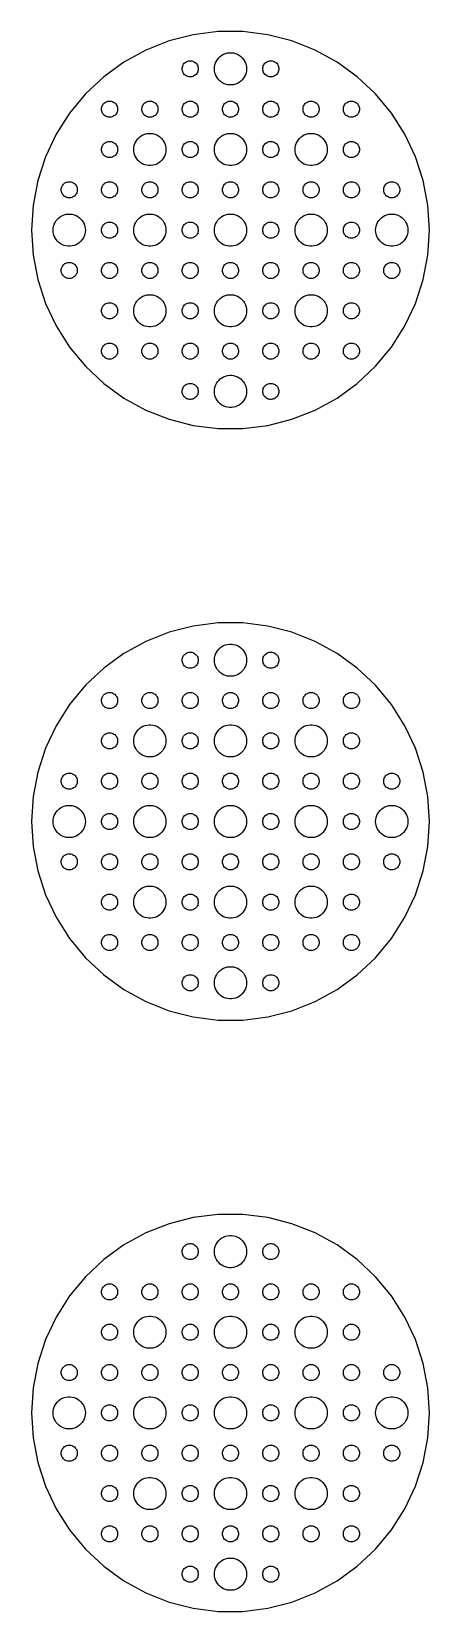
# Model space of a CAD drawing. Header units: metres. Extents: x -37 to 37, y 183 to 477.
import ezdxf

# ---------------------------------------------------------------- set-up
doc = ezdxf.new("R2010")
doc.units = ezdxf.units.M

msp = doc.modelspace()

# ---------------------------------------------------------------- linework, layer by layer
for p, q in [((-6.93311, 476.345), (-11.4336, 475.189)), ((-2.32324, 476.927), (-6.93311, 476.345)), ((2.32324, 476.927), (-2.32324, 476.927)), ((6.93311, 476.345), (2.32324, 476.927)), ((11.4336, 475.189), (6.93311, 476.345)), ((-15.7538, 473.479), (-19.8256, 471.24)), ((-11.4336, 475.189), (-15.7538, 473.479)), ((15.7538, 473.479), (11.4336, 475.189)), ((19.8256, 471.24), (15.7538, 473.479)), ((-19.8256, 471.24), (-23.5847, 468.509)), ((-9, 470), (-8.98816, 470.188)), ((-8.98816, 470.188), (-8.95287, 470.373)), ((-8.95287, 470.373), (-8.89465, 470.552)), ((-8.89465, 470.552), (-8.81445, 470.723)), ((-8.81445, 470.723), (-8.71352, 470.882)), ((-8.71352, 470.882), (-8.59344, 471.027)), ((-8.59344, 471.027), (-8.45613, 471.156)), ((-8.45613, 471.156), (-8.30373, 471.266)), ((-8.30373, 471.266), (-8.13866, 471.357)), ((-8.13866, 471.357), (-7.96352, 471.427)), ((-7.96352, 471.427), (-7.78107, 471.473)), ((-7.78107, 471.473), (-7.59418, 471.497)), ((-7.59418, 471.497), (-7.40581, 471.497)), ((-7.40581, 471.497), (-7.21892, 471.473)), ((-7.21892, 471.473), (-7.03647, 471.427)), ((-7.03647, 471.427), (-6.86133, 471.357)), ((-6.86133, 471.357), (-6.69626, 471.266)), ((-6.69626, 471.266), (-6.54385, 471.156)), ((-6.54385, 471.156), (-6.40654, 471.027)), ((-6.40654, 471.027), (-6.28647, 470.882)), ((-6.28647, 470.882), (-6.18553, 470.723)), ((-6.18553, 470.723), (-6.10533, 470.552)), ((-6.10533, 470.552), (-6.04712, 470.373)), ((-6.04712, 470.373), (-6.01183, 470.188)), ((-6.01183, 470.188), (-6, 470)), ((-3, 470), (-2.97633, 470.376)), ((-2.97633, 470.376), (-2.90575, 470.746)), ((-2.90575, 470.746), (-2.78932, 471.104)), ((-2.78932, 471.104), (-2.62891, 471.445)), ((-2.62891, 471.445), (-2.42705, 471.763)), ((-2.42705, 471.763), (-2.1869, 472.054)), ((-2.1869, 472.054), (-1.91226, 472.312)), ((-1.91226, 472.312), (-1.60747, 472.533)), ((-1.60747, 472.533), (-1.27733, 472.714)), ((-1.27733, 472.714), (-0.927048, 472.853)), ((-0.927048, 472.853), (-0.562134, 472.947)), ((-0.562134, 472.947), (-0.18837, 472.994)), ((-0.18837, 472.994), (0.18837, 472.994)), ((0.18837, 472.994), (0.562134, 472.947)), ((0.562134, 472.947), (0.927048, 472.853)), ((0.927048, 472.853), (1.27733, 472.714)), ((1.27733, 472.714), (1.60747, 472.533)), ((1.60747, 472.533), (1.91226, 472.312)), ((1.91226, 472.312), (2.1869, 472.054)), ((2.1869, 472.054), (2.42705, 471.763)), ((2.42705, 471.763), (2.62891, 471.445)), ((2.62891, 471.445), (2.78932, 471.104)), ((2.78932, 471.104), (2.90575, 470.746)), ((2.90575, 470.746), (2.97633, 470.376)), ((2.97633, 470.376), (3, 470)), ((6, 470), (6.01183, 470.188)), ((6.01183, 470.188), (6.04712, 470.373)), ((6.04712, 470.373), (6.10533, 470.552)), ((6.10533, 470.552), (6.18553, 470.723)), ((6.18553, 470.723), (6.28647, 470.882)), ((6.28647, 470.882), (6.40654, 471.027)), ((6.40654, 471.027), (6.54385, 471.156)), ((6.54385, 471.156), (6.69626, 471.266)), ((6.69626, 471.266), (6.86133, 471.357)), ((6.86133, 471.357), (7.03647, 471.427)), ((7.03647, 471.427), (7.21892, 471.473)), ((7.21892, 471.473), (7.40581, 471.497)), ((7.40581, 471.497), (7.59418, 471.497)), ((7.59418, 471.497), (7.78107, 471.473)), ((7.78107, 471.473), (7.96352, 471.427)), ((7.96352, 471.427), (8.13866, 471.357)), ((8.13866, 471.357), (8.30373, 471.266)), ((8.30373, 471.266), (8.45613, 471.156)), ((8.45613, 471.156), (8.59344, 471.027)), ((8.59344, 471.027), (8.71352, 470.882)), ((8.71352, 470.882), (8.81445, 470.723)), ((8.81445, 470.723), (8.89465, 470.552)), ((8.89465, 470.552), (8.95287, 470.373)), ((8.95287, 470.373), (8.98816, 470.188)), ((8.98816, 470.188), (9, 470)), ((23.5847, 468.509), (19.8256, 471.24)), ((-23.5847, 468.509), (-26.9718, 465.328)), ((-8.98816, 469.812), (-9, 470)), ((-8.95287, 469.627), (-8.98816, 469.812)), ((-8.89465, 469.448), (-8.95287, 469.627)), ((-8.81445, 469.277), (-8.89465, 469.448)), ((-8.71352, 469.118), (-8.81445, 469.277)), ((-8.59344, 468.973), (-8.71352, 469.118)), ((-8.45613, 468.844), (-8.59344, 468.973)), ((-8.30373, 468.734), (-8.45613, 468.844)), ((-8.13866, 468.643), (-8.30373, 468.734)), ((-7.96352, 468.573), (-8.13866, 468.643)), ((-7.78107, 468.527), (-7.96352, 468.573)), ((-7.59418, 468.503), (-7.78107, 468.527)), ((-7.40581, 468.503), (-7.59418, 468.503)), ((-7.21892, 468.527), (-7.40581, 468.503)), ((-7.03647, 468.573), (-7.21892, 468.527)), ((-6.86133, 468.643), (-7.03647, 468.573)), ((-6.69626, 468.734), (-6.86133, 468.643)), ((-6.54385, 468.844), (-6.69626, 468.734)), ((-6.40654, 468.973), (-6.54385, 468.844)), ((-6.28647, 469.118), (-6.40654, 468.973)), ((-6.18553, 469.277), (-6.28647, 469.118)), ((-6.10533, 469.448), (-6.18553, 469.277)), ((-6.04712, 469.627), (-6.10533, 469.448)), ((-6.01183, 469.812), (-6.04712, 469.627)), ((-6, 470), (-6.01183, 469.812)), ((-2.97633, 469.624), (-3, 470)), ((-2.90575, 469.254), (-2.97633, 469.624)), ((-2.78932, 468.896), (-2.90575, 469.254)), ((-2.62891, 468.555), (-2.78932, 468.896)), ((-2.42705, 468.237), (-2.62891, 468.555)), ((-2.1869, 467.946), (-2.42705, 468.237)), ((-1.91226, 467.688), (-2.1869, 467.946)), ((-1.60747, 467.467), (-1.91226, 467.688)), ((-1.27733, 467.286), (-1.60747, 467.467)), ((-0.927048, 467.147), (-1.27733, 467.286)), ((1.27733, 467.286), (0.927048, 467.147)), ((1.60747, 467.467), (1.27733, 467.286)), ((1.91226, 467.688), (1.60747, 467.467)), ((2.1869, 467.946), (1.91226, 467.688)), ((2.42705, 468.237), (2.1869, 467.946)), ((2.62891, 468.555), (2.42705, 468.237)), ((2.78932, 468.896), (2.62891, 468.555)), ((2.90575, 469.254), (2.78932, 468.896)), ((2.97633, 469.624), (2.90575, 469.254)), ((3, 470), (2.97633, 469.624)), ((6.01183, 469.812), (6, 470)), ((6.04712, 469.627), (6.01183, 469.812)), ((6.10533, 469.448), (6.04712, 469.627)), ((6.18553, 469.277), (6.10533, 469.448)), ((6.28647, 469.118), (6.18553, 469.277)), ((6.40654, 468.973), (6.28647, 469.118)), ((6.54385, 468.844), (6.40654, 468.973)), ((6.69626, 468.734), (6.54385, 468.844)), ((6.86133, 468.643), (6.69626, 468.734)), ((7.03647, 468.573), (6.86133, 468.643)), ((7.21892, 468.527), (7.03647, 468.573)), ((7.40581, 468.503), (7.21892, 468.527)), ((7.59418, 468.503), (7.40581, 468.503)), ((7.78107, 468.527), (7.59418, 468.503)), ((7.96352, 468.573), (7.78107, 468.527)), ((8.13866, 468.643), (7.96352, 468.573)), ((8.30373, 468.734), (8.13866, 468.643)), ((8.45613, 468.844), (8.30373, 468.734)), ((8.59344, 468.973), (8.45613, 468.844)), ((8.71352, 469.118), (8.59344, 468.973)), ((8.81445, 469.277), (8.71352, 469.118)), ((8.89465, 469.448), (8.81445, 469.277)), ((8.95287, 469.627), (8.89465, 469.448)), ((8.98816, 469.812), (8.95287, 469.627)), ((9, 470), (8.98816, 469.812)), ((26.9718, 465.328), (23.5847, 468.509)), ((-26.9718, 465.328), (-29.9336, 461.748)), ((-0.562134, 467.053), (-0.927048, 467.147)), ((-0.18837, 467.006), (-0.562134, 467.053)), ((0.18837, 467.006), (-0.18837, 467.006)), ((0.562134, 467.053), (0.18837, 467.006)), ((0.927048, 467.147), (0.562134, 467.053)), ((29.9336, 461.748), (26.9718, 465.328)), ((-29.9336, 461.748), (-32.4233, 457.825)), ((-24, 462.5), (-23.9882, 462.688)), ((-23.9882, 462.312), (-24, 462.5)), ((-23.9882, 462.688), (-23.9529, 462.873)), ((-23.9529, 462.127), (-23.9882, 462.312)), ((-23.9529, 462.873), (-23.8947, 463.052)), ((-23.8947, 461.948), (-23.9529, 462.127)), ((-23.8947, 463.052), (-23.8145, 463.223)), ((-23.8145, 461.777), (-23.8947, 461.948)), ((-23.8145, 463.223), (-23.7135, 463.382)), ((-23.7135, 461.618), (-23.8145, 461.777)), ((-23.7135, 463.382), (-23.5934, 463.527)), ((-23.5934, 461.473), (-23.7135, 461.618)), ((-23.5934, 463.527), (-23.4561, 463.656)), ((-23.4561, 461.344), (-23.5934, 461.473)), ((-23.4561, 463.656), (-23.3037, 463.766)), ((-23.3037, 463.766), (-23.1387, 463.857)), ((-23.1387, 463.857), (-22.9635, 463.927)), ((-22.9635, 463.927), (-22.7811, 463.973)), ((-22.7811, 463.973), (-22.5942, 463.997)), ((-22.5942, 463.997), (-22.4058, 463.997)), ((-22.4058, 463.997), (-22.2189, 463.973)), ((-22.2189, 463.973), (-22.0365, 463.927)), ((-22.0365, 463.927), (-21.8613, 463.857)), ((-21.8613, 463.857), (-21.6963, 463.766)), ((-21.6963, 463.766), (-21.5439, 463.656)), ((-21.5439, 463.656), (-21.4065, 463.527)), ((-21.4065, 461.473), (-21.5439, 461.344)), ((-21.4065, 463.527), (-21.2865, 463.382)), ((-21.2865, 461.618), (-21.4065, 461.473)), ((-21.2865, 463.382), (-21.1855, 463.223)), ((-21.1855, 461.777), (-21.2865, 461.618)), ((-21.1855, 463.223), (-21.1053, 463.052)), ((-21.1053, 461.948), (-21.1855, 461.777)), ((-21.1053, 463.052), (-21.0471, 462.873)), ((-21.0471, 462.127), (-21.1053, 461.948)), ((-21.0471, 462.873), (-21.0118, 462.688)), ((-21.0118, 462.312), (-21.0471, 462.127)), ((-21.0118, 462.688), (-21, 462.5)), ((-21, 462.5), (-21.0118, 462.312)), ((-16.5, 462.5), (-16.4882, 462.688)), ((-16.4882, 462.312), (-16.5, 462.5)), ((-16.4882, 462.688), (-16.4529, 462.873)), ((-16.4529, 462.127), (-16.4882, 462.312)), ((-16.4529, 462.873), (-16.3947, 463.052)), ((-16.3947, 461.948), (-16.4529, 462.127)), ((-16.3947, 463.052), (-16.3145, 463.223)), ((-16.3145, 461.777), (-16.3947, 461.948)), ((-16.3145, 463.223), (-16.2135, 463.382)), ((-16.2135, 461.618), (-16.3145, 461.777)), ((-16.2135, 463.382), (-16.0934, 463.527)), ((-16.0934, 461.473), (-16.2135, 461.618)), ((-16.0934, 463.527), (-15.9561, 463.656)), ((-15.9561, 461.344), (-16.0934, 461.473)), ((-15.9561, 463.656), (-15.8037, 463.766)), ((-15.8037, 463.766), (-15.6387, 463.857)), ((-15.6387, 463.857), (-15.4635, 463.927)), ((-15.4635, 463.927), (-15.2811, 463.973)), ((-15.2811, 463.973), (-15.0942, 463.997)), ((-15.0942, 463.997), (-14.9058, 463.997)), ((-14.9058, 463.997), (-14.7189, 463.973)), ((-14.7189, 463.973), (-14.5365, 463.927)), ((-14.5365, 463.927), (-14.3613, 463.857)), ((-14.3613, 463.857), (-14.1963, 463.766)), ((-14.1963, 463.766), (-14.0439, 463.656)), ((-14.0439, 463.656), (-13.9065, 463.527)), ((-13.9065, 461.473), (-14.0439, 461.344)), ((-13.9065, 463.527), (-13.7865, 463.382)), ((-13.7865, 461.618), (-13.9065, 461.473)), ((-13.7865, 463.382), (-13.6855, 463.223)), ((-13.6855, 461.777), (-13.7865, 461.618)), ((-13.6855, 463.223), (-13.6053, 463.052)), ((-13.6053, 461.948), (-13.6855, 461.777)), ((-13.6053, 463.052), (-13.5471, 462.873)), ((-13.5471, 462.127), (-13.6053, 461.948)), ((-13.5471, 462.873), (-13.5118, 462.688)), ((-13.5118, 462.312), (-13.5471, 462.127)), ((-13.5118, 462.688), (-13.5, 462.5)), ((-13.5, 462.5), (-13.5118, 462.312)), ((-9, 462.5), (-8.98816, 462.688)), ((-8.98816, 462.312), (-9, 462.5)), ((-8.98816, 462.688), (-8.95287, 462.873)), ((-8.95287, 462.127), (-8.98816, 462.312)), ((-8.95287, 462.873), (-8.89465, 463.052)), ((-8.89465, 461.948), (-8.95287, 462.127)), ((-8.89465, 463.052), (-8.81445, 463.223)), ((-8.81445, 461.777), (-8.89465, 461.948)), ((-8.81445, 463.223), (-8.71352, 463.382)), ((-8.71352, 461.618), (-8.81445, 461.777)), ((-8.71352, 463.382), (-8.59344, 463.527)), ((-8.59344, 461.473), (-8.71352, 461.618)), ((-8.59344, 463.527), (-8.45613, 463.656)), ((-8.45613, 461.344), (-8.59344, 461.473)), ((-8.45613, 463.656), (-8.30373, 463.766)), ((-8.30373, 463.766), (-8.13866, 463.857)), ((-8.13866, 463.857), (-7.96352, 463.927)), ((-7.96352, 463.927), (-7.78107, 463.973)), ((-7.78107, 463.973), (-7.59418, 463.997)), ((-7.59418, 463.997), (-7.40581, 463.997)), ((-7.40581, 463.997), (-7.21892, 463.973)), ((-7.21892, 463.973), (-7.03647, 463.927)), ((-7.03647, 463.927), (-6.86133, 463.857)), ((-6.86133, 463.857), (-6.69626, 463.766)), ((-6.69626, 463.766), (-6.54385, 463.656)), ((-6.54385, 463.656), (-6.40654, 463.527)), ((-6.40654, 461.473), (-6.54385, 461.344)), ((-6.40654, 463.527), (-6.28647, 463.382)), ((-6.28647, 461.618), (-6.40654, 461.473)), ((-6.28647, 463.382), (-6.18553, 463.223)), ((-6.18553, 461.777), (-6.28647, 461.618)), ((-6.18553, 463.223), (-6.10533, 463.052)), ((-6.10533, 461.948), (-6.18553, 461.777)), ((-6.10533, 463.052), (-6.04712, 462.873)), ((-6.04712, 462.127), (-6.10533, 461.948)), ((-6.04712, 462.873), (-6.01183, 462.688)), ((-6.01183, 462.312), (-6.04712, 462.127)), ((-6.01183, 462.688), (-6, 462.5)), ((-6, 462.5), (-6.01183, 462.312)), ((-1.5, 462.5), (-1.48816, 462.688)), ((-1.48816, 462.312), (-1.5, 462.5)), ((-1.48816, 462.688), (-1.45287, 462.873)), ((-1.45287, 462.127), (-1.48816, 462.312)), ((-1.45287, 462.873), (-1.39465, 463.052)), ((-1.39465, 461.948), (-1.45287, 462.127)), ((-1.39465, 463.052), (-1.31445, 463.223)), ((-1.31445, 461.777), (-1.39465, 461.948)), ((-1.31445, 463.223), (-1.21352, 463.382)), ((-1.21352, 461.618), (-1.31445, 461.777)), ((-1.21352, 463.382), (-1.09344, 463.527)), ((-1.09344, 461.473), (-1.21352, 461.618)), ((-1.09344, 463.527), (-0.956131, 463.656)), ((-0.956131, 461.344), (-1.09344, 461.473)), ((-0.956131, 463.656), (-0.803726, 463.766)), ((-0.803726, 463.766), (-0.638657, 463.857)), ((-0.638657, 463.857), (-0.463516, 463.927)), ((-0.463516, 463.927), (-0.281067, 463.973)), ((-0.281067, 463.973), (-0.094177, 463.997)), ((-0.094177, 463.997), (0.094177, 463.997)), ((0.094177, 463.997), (0.281067, 463.973)), ((0.281067, 463.973), (0.463516, 463.927)), ((0.463516, 463.927), (0.638657, 463.857)), ((0.638657, 463.857), (0.803726, 463.766)), ((0.803726, 463.766), (0.956131, 463.656)), ((0.956131, 463.656), (1.09344, 463.527)), ((1.09344, 461.473), (0.956131, 461.344)), ((1.09344, 463.527), (1.21352, 463.382)), ((1.21352, 461.618), (1.09344, 461.473)), ((1.21352, 463.382), (1.31445, 463.223)), ((1.31445, 461.777), (1.21352, 461.618)), ((1.31445, 463.223), (1.39465, 463.052)), ((1.39465, 461.948), (1.31445, 461.777)), ((1.39465, 463.052), (1.45287, 462.873)), ((1.45287, 462.127), (1.39465, 461.948)), ((1.45287, 462.873), (1.48816, 462.688)), ((1.48816, 462.312), (1.45287, 462.127)), ((1.48816, 462.688), (1.5, 462.5)), ((1.5, 462.5), (1.48816, 462.312)), ((6, 462.5), (6.01183, 462.688)), ((6.01183, 462.312), (6, 462.5)), ((6.01183, 462.688), (6.04712, 462.873)), ((6.04712, 462.127), (6.01183, 462.312)), ((6.04712, 462.873), (6.10533, 463.052)), ((6.10533, 461.948), (6.04712, 462.127)), ((6.10533, 463.052), (6.18553, 463.223)), ((6.18553, 461.777), (6.10533, 461.948)), ((6.18553, 463.223), (6.28647, 463.382)), ((6.28647, 461.618), (6.18553, 461.777)), ((6.28647, 463.382), (6.40654, 463.527)), ((6.40654, 461.473), (6.28647, 461.618)), ((6.40654, 463.527), (6.54385, 463.656)), ((6.54385, 461.344), (6.40654, 461.473)), ((6.54385, 463.656), (6.69626, 463.766)), ((6.69626, 463.766), (6.86133, 463.857)), ((6.86133, 463.857), (7.03647, 463.927)), ((7.03647, 463.927), (7.21892, 463.973)), ((7.21892, 463.973), (7.40581, 463.997)), ((7.40581, 463.997), (7.59418, 463.997)), ((7.59418, 463.997), (7.78107, 463.973)), ((7.78107, 463.973), (7.96352, 463.927)), ((7.96352, 463.927), (8.13866, 463.857)), ((8.13866, 463.857), (8.30373, 463.766)), ((8.30373, 463.766), (8.45613, 463.656)), ((8.45613, 463.656), (8.59344, 463.527)), ((8.59344, 461.473), (8.45613, 461.344)), ((8.59344, 463.527), (8.71352, 463.382)), ((8.71352, 461.618), (8.59344, 461.473)), ((8.71352, 463.382), (8.81445, 463.223)), ((8.81445, 461.777), (8.71352, 461.618)), ((8.81445, 463.223), (8.89465, 463.052)), ((8.89465, 461.948), (8.81445, 461.777)), ((8.89465, 463.052), (8.95287, 462.873)), ((8.95287, 462.127), (8.89465, 461.948)), ((8.95287, 462.873), (8.98816, 462.688)), ((8.98816, 462.312), (8.95287, 462.127)), ((8.98816, 462.688), (9, 462.5)), ((9, 462.5), (8.98816, 462.312)), ((13.5, 462.5), (13.5118, 462.688)), ((13.5118, 462.312), (13.5, 462.5)), ((13.5118, 462.688), (13.5471, 462.873)), ((13.5471, 462.127), (13.5118, 462.312)), ((13.5471, 462.873), (13.6053, 463.052)), ((13.6053, 461.948), (13.5471, 462.127)), ((13.6053, 463.052), (13.6855, 463.223)), ((13.6855, 461.777), (13.6053, 461.948)), ((13.6855, 463.223), (13.7865, 463.382)), ((13.7865, 461.618), (13.6855, 461.777)), ((13.7865, 463.382), (13.9065, 463.527)), ((13.9065, 461.473), (13.7865, 461.618)), ((13.9065, 463.527), (14.0439, 463.656)), ((14.0439, 461.344), (13.9065, 461.473)), ((14.0439, 463.656), (14.1963, 463.766)), ((14.1963, 463.766), (14.3613, 463.857)), ((14.3613, 463.857), (14.5365, 463.927)), ((14.5365, 463.927), (14.7189, 463.973)), ((14.7189, 463.973), (14.9058, 463.997)), ((14.9058, 463.997), (15.0942, 463.997)), ((15.0942, 463.997), (15.2811, 463.973)), ((15.2811, 463.973), (15.4635, 463.927)), ((15.4635, 463.927), (15.6387, 463.857)), ((15.6387, 463.857), (15.8037, 463.766)), ((15.8037, 463.766), (15.9561, 463.656)), ((15.9561, 463.656), (16.0934, 463.527)), ((16.0934, 461.473), (15.9561, 461.344)), ((16.0934, 463.527), (16.2135, 463.382)), ((16.2135, 461.618), (16.0934, 461.473)), ((16.2135, 463.382), (16.3145, 463.223)), ((16.3145, 461.777), (16.2135, 461.618)), ((16.3145, 463.223), (16.3947, 463.052)), ((16.3947, 461.948), (16.3145, 461.777)), ((16.3947, 463.052), (16.4529, 462.873)), ((16.4529, 462.127), (16.3947, 461.948)), ((16.4529, 462.873), (16.4882, 462.688)), ((16.4882, 462.312), (16.4529, 462.127)), ((16.4882, 462.688), (16.5, 462.5)), ((16.5, 462.5), (16.4882, 462.312)), ((21, 462.5), (21.0118, 462.688)), ((21.0118, 462.312), (21, 462.5)), ((21.0118, 462.688), (21.0471, 462.873)), ((21.0471, 462.127), (21.0118, 462.312)), ((21.0471, 462.873), (21.1053, 463.052)), ((21.1053, 461.948), (21.0471, 462.127)), ((21.1053, 463.052), (21.1855, 463.223)), ((21.1855, 461.777), (21.1053, 461.948)), ((21.1855, 463.223), (21.2865, 463.382)), ((21.2865, 461.618), (21.1855, 461.777)), ((21.2865, 463.382), (21.4065, 463.527)), ((21.4065, 461.473), (21.2865, 461.618)), ((21.4065, 463.527), (21.5439, 463.656)), ((21.5439, 461.344), (21.4065, 461.473)), ((21.5439, 463.656), (21.6963, 463.766)), ((21.6963, 463.766), (21.8613, 463.857)), ((21.8613, 463.857), (22.0365, 463.927)), ((22.0365, 463.927), (22.2189, 463.973)), ((22.2189, 463.973), (22.4058, 463.997)), ((22.4058, 463.997), (22.5942, 463.997)), ((22.5942, 463.997), (22.7811, 463.973)), ((22.7811, 463.973), (22.9635, 463.927)), ((22.9635, 463.927), (23.1387, 463.857)), ((23.1387, 463.857), (23.3037, 463.766)), ((23.3037, 463.766), (23.4561, 463.656)), ((23.4561, 463.656), (23.5934, 463.527)), ((23.5934, 461.473), (23.4561, 461.344)), ((23.5934, 463.527), (23.7135, 463.382)), ((23.7135, 461.618), (23.5934, 461.473)), ((23.7135, 463.382), (23.8145, 463.223)), ((23.8145, 461.777), (23.7135, 461.618)), ((23.8145, 463.223), (23.8947, 463.052)), ((23.8947, 461.948), (23.8145, 461.777)), ((23.8947, 463.052), (23.9529, 462.873)), ((23.9529, 462.127), (23.8947, 461.948)), ((23.9529, 462.873), (23.9882, 462.688)), ((23.9882, 462.312), (23.9529, 462.127)), ((23.9882, 462.688), (24, 462.5)), ((24, 462.5), (23.9882, 462.312)), ((32.4233, 457.825), (29.9336, 461.748)), ((-23.3037, 461.234), (-23.4561, 461.344)), ((-23.1387, 461.143), (-23.3037, 461.234)), ((-22.9635, 461.073), (-23.1387, 461.143)), ((-22.7811, 461.027), (-22.9635, 461.073)), ((-22.5942, 461.003), (-22.7811, 461.027)), ((-22.4058, 461.003), (-22.5942, 461.003)), ((-22.2189, 461.027), (-22.4058, 461.003)), ((-22.0365, 461.073), (-22.2189, 461.027)), ((-21.8613, 461.143), (-22.0365, 461.073)), ((-21.6963, 461.234), (-21.8613, 461.143)), ((-21.5439, 461.344), (-21.6963, 461.234)), ((-15.8037, 461.234), (-15.9561, 461.344)), ((-15.6387, 461.143), (-15.8037, 461.234)), ((-15.4635, 461.073), (-15.6387, 461.143)), ((-15.2811, 461.027), (-15.4635, 461.073)), ((-15.0942, 461.003), (-15.2811, 461.027)), ((-14.9058, 461.003), (-15.0942, 461.003)), ((-14.7189, 461.027), (-14.9058, 461.003)), ((-14.5365, 461.073), (-14.7189, 461.027)), ((-14.3613, 461.143), (-14.5365, 461.073)), ((-14.1963, 461.234), (-14.3613, 461.143)), ((-14.0439, 461.344), (-14.1963, 461.234)), ((-8.30373, 461.234), (-8.45613, 461.344)), ((-8.13866, 461.143), (-8.30373, 461.234)), ((-7.96352, 461.073), (-8.13866, 461.143)), ((-7.78107, 461.027), (-7.96352, 461.073)), ((-7.59418, 461.003), (-7.78107, 461.027)), ((-7.40581, 461.003), (-7.59418, 461.003)), ((-7.21892, 461.027), (-7.40581, 461.003)), ((-7.03647, 461.073), (-7.21892, 461.027)), ((-6.86133, 461.143), (-7.03647, 461.073)), ((-6.69626, 461.234), (-6.86133, 461.143)), ((-6.54385, 461.344), (-6.69626, 461.234)), ((-0.803726, 461.234), (-0.956131, 461.344)), ((-0.638657, 461.143), (-0.803726, 461.234)), ((-0.463516, 461.073), (-0.638657, 461.143)), ((-0.281067, 461.027), (-0.463516, 461.073)), ((-0.094177, 461.003), (-0.281067, 461.027)), ((0.094177, 461.003), (-0.094177, 461.003)), ((0.281067, 461.027), (0.094177, 461.003)), ((0.463516, 461.073), (0.281067, 461.027)), ((0.638657, 461.143), (0.463516, 461.073)), ((0.803726, 461.234), (0.638657, 461.143)), ((0.956131, 461.344), (0.803726, 461.234)), ((6.69626, 461.234), (6.54385, 461.344)), ((6.86133, 461.143), (6.69626, 461.234)), ((7.03647, 461.073), (6.86133, 461.143)), ((7.21892, 461.027), (7.03647, 461.073)), ((7.40581, 461.003), (7.21892, 461.027)), ((7.59418, 461.003), (7.40581, 461.003)), ((7.78107, 461.027), (7.59418, 461.003)), ((7.96352, 461.073), (7.78107, 461.027)), ((8.13866, 461.143), (7.96352, 461.073)), ((8.30373, 461.234), (8.13866, 461.143)), ((8.45613, 461.344), (8.30373, 461.234)), ((14.1963, 461.234), (14.0439, 461.344)), ((14.3613, 461.143), (14.1963, 461.234)), ((14.5365, 461.073), (14.3613, 461.143)), ((14.7189, 461.027), (14.5365, 461.073)), ((14.9058, 461.003), (14.7189, 461.027)), ((15.0942, 461.003), (14.9058, 461.003)), ((15.2811, 461.027), (15.0942, 461.003)), ((15.4635, 461.073), (15.2811, 461.027)), ((15.6387, 461.143), (15.4635, 461.073)), ((15.8037, 461.234), (15.6387, 461.143)), ((15.9561, 461.344), (15.8037, 461.234)), ((21.6963, 461.234), (21.5439, 461.344)), ((21.8613, 461.143), (21.6963, 461.234)), ((22.0365, 461.073), (21.8613, 461.143)), ((22.2189, 461.027), (22.0365, 461.073)), ((22.4058, 461.003), (22.2189, 461.027)), ((22.5942, 461.003), (22.4058, 461.003)), ((22.7811, 461.027), (22.5942, 461.003)), ((22.9635, 461.073), (22.7811, 461.027)), ((23.1387, 461.143), (22.9635, 461.073)), ((23.3037, 461.234), (23.1387, 461.143)), ((23.4561, 461.344), (23.3037, 461.234)), ((-32.4233, 457.825), (-34.4017, 453.621)), ((-23.9529, 455.373), (-23.8947, 455.552)), ((-23.8947, 455.552), (-23.8145, 455.723)), ((-23.8145, 455.723), (-23.7135, 455.882)), ((-23.7135, 455.882), (-23.5934, 456.027)), ((-23.5934, 456.027), (-23.4561, 456.156)), ((-23.4561, 456.156), (-23.3037, 456.266)), ((-23.3037, 456.266), (-23.1387, 456.357)), ((-23.1387, 456.357), (-22.9635, 456.427)), ((-22.9635, 456.427), (-22.7811, 456.473)), ((-22.7811, 456.473), (-22.5942, 456.497)), ((-22.5942, 456.497), (-22.4058, 456.497)), ((-22.4058, 456.497), (-22.2189, 456.473)), ((-22.2189, 456.473), (-22.0365, 456.427)), ((-22.0365, 456.427), (-21.8613, 456.357)), ((-21.8613, 456.357), (-21.6963, 456.266)), ((-21.6963, 456.266), (-21.5439, 456.156)), ((-21.5439, 456.156), (-21.4065, 456.027)), ((-21.4065, 456.027), (-21.2865, 455.882)), ((-21.2865, 455.882), (-21.1855, 455.723)), ((-21.1855, 455.723), (-21.1053, 455.552)), ((-21.1053, 455.552), (-21.0471, 455.373)), ((-17.9763, 455.376), (-17.9057, 455.746)), ((-17.9057, 455.746), (-17.7893, 456.104)), ((-17.7893, 456.104), (-17.6289, 456.445)), ((-17.6289, 456.445), (-17.427, 456.763)), ((-17.427, 456.763), (-17.1869, 457.054)), ((-17.1869, 457.054), (-16.9123, 457.312)), ((-16.9123, 457.312), (-16.6075, 457.533)), ((-16.6075, 457.533), (-16.2773, 457.714)), ((-16.2773, 457.714), (-15.927, 457.853)), ((-15.927, 457.853), (-15.5621, 457.947)), ((-15.5621, 457.947), (-15.1884, 457.994)), ((-15.1884, 457.994), (-14.8116, 457.994)), ((-14.8116, 457.994), (-14.4379, 457.947)), ((-14.4379, 457.947), (-14.0729, 457.853)), ((-14.0729, 457.853), (-13.7227, 457.714)), ((-13.7227, 457.714), (-13.3925, 457.533)), ((-13.3925, 457.533), (-13.0877, 457.312)), ((-13.0877, 457.312), (-12.8131, 457.054)), ((-12.8131, 457.054), (-12.5729, 456.763)), ((-12.5729, 456.763), (-12.3711, 456.445)), ((-12.3711, 456.445), (-12.2107, 456.104)), ((-12.2107, 456.104), (-12.0942, 455.746)), ((-12.0942, 455.746), (-12.0237, 455.376)), ((-8.95287, 455.373), (-8.89465, 455.552)), ((-8.89465, 455.552), (-8.81445, 455.723)), ((-8.81445, 455.723), (-8.71352, 455.882)), ((-8.71352, 455.882), (-8.59344, 456.027)), ((-8.59344, 456.027), (-8.45613, 456.156)), ((-8.45613, 456.156), (-8.30373, 456.266)), ((-8.30373, 456.266), (-8.13866, 456.357)), ((-8.13866, 456.357), (-7.96352, 456.427)), ((-7.96352, 456.427), (-7.78107, 456.473)), ((-7.78107, 456.473), (-7.59418, 456.497)), ((-7.59418, 456.497), (-7.40581, 456.497)), ((-7.40581, 456.497), (-7.21892, 456.473)), ((-7.21892, 456.473), (-7.03647, 456.427)), ((-7.03647, 456.427), (-6.86133, 456.357)), ((-6.86133, 456.357), (-6.69626, 456.266)), ((-6.69626, 456.266), (-6.54385, 456.156)), ((-6.54385, 456.156), (-6.40654, 456.027)), ((-6.40654, 456.027), (-6.28647, 455.882)), ((-6.28647, 455.882), (-6.18553, 455.723)), ((-6.18553, 455.723), (-6.10533, 455.552)), ((-6.10533, 455.552), (-6.04712, 455.373)), ((-2.97633, 455.376), (-2.90575, 455.746)), ((-2.90575, 455.746), (-2.78932, 456.104)), ((-2.78932, 456.104), (-2.62891, 456.445)), ((-2.62891, 456.445), (-2.42705, 456.763)), ((-2.42705, 456.763), (-2.1869, 457.054)), ((-2.1869, 457.054), (-1.91226, 457.312)), ((-1.91226, 457.312), (-1.60747, 457.533)), ((-1.60747, 457.533), (-1.27733, 457.714)), ((-1.27733, 457.714), (-0.927048, 457.853)), ((-0.927048, 457.853), (-0.562134, 457.947)), ((-0.562134, 457.947), (-0.18837, 457.994)), ((-0.18837, 457.994), (0.18837, 457.994)), ((0.18837, 457.994), (0.562134, 457.947)), ((0.562134, 457.947), (0.927048, 457.853)), ((0.927048, 457.853), (1.27733, 457.714)), ((1.27733, 457.714), (1.60747, 457.533)), ((1.60747, 457.533), (1.91226, 457.312)), ((1.91226, 457.312), (2.1869, 457.054)), ((2.1869, 457.054), (2.42705, 456.763)), ((2.42705, 456.763), (2.62891, 456.445)), ((2.62891, 456.445), (2.78932, 456.104)), ((2.78932, 456.104), (2.90575, 455.746)), ((2.90575, 455.746), (2.97633, 455.376)), ((6.04712, 455.373), (6.10533, 455.552)), ((6.10533, 455.552), (6.18553, 455.723)), ((6.18553, 455.723), (6.28647, 455.882)), ((6.28647, 455.882), (6.40654, 456.027)), ((6.40654, 456.027), (6.54385, 456.156)), ((6.54385, 456.156), (6.69626, 456.266)), ((6.69626, 456.266), (6.86133, 456.357)), ((6.86133, 456.357), (7.03647, 456.427)), ((7.03647, 456.427), (7.21892, 456.473)), ((7.21892, 456.473), (7.40581, 456.497)), ((7.40581, 456.497), (7.59418, 456.497)), ((7.59418, 456.497), (7.78107, 456.473)), ((7.78107, 456.473), (7.96352, 456.427)), ((7.96352, 456.427), (8.13866, 456.357)), ((8.13866, 456.357), (8.30373, 456.266)), ((8.30373, 456.266), (8.45613, 456.156)), ((8.45613, 456.156), (8.59344, 456.027)), ((8.59344, 456.027), (8.71352, 455.882)), ((8.71352, 455.882), (8.81445, 455.723)), ((8.81445, 455.723), (8.89465, 455.552)), ((8.89465, 455.552), (8.95287, 455.373)), ((12.0237, 455.376), (12.0942, 455.746)), ((12.0942, 455.746), (12.2107, 456.104)), ((12.2107, 456.104), (12.3711, 456.445)), ((12.3711, 456.445), (12.5729, 456.763)), ((12.5729, 456.763), (12.8131, 457.054)), ((12.8131, 457.054), (13.0877, 457.312)), ((13.0877, 457.312), (13.3925, 457.533)), ((13.3925, 457.533), (13.7227, 457.714)), ((13.7227, 457.714), (14.0729, 457.853)), ((14.0729, 457.853), (14.4379, 457.947)), ((14.4379, 457.947), (14.8116, 457.994)), ((14.8116, 457.994), (15.1884, 457.994)), ((15.1884, 457.994), (15.5621, 457.947)), ((15.5621, 457.947), (15.927, 457.853)), ((15.927, 457.853), (16.2773, 457.714)), ((16.2773, 457.714), (16.6075, 457.533)), ((16.6075, 457.533), (16.9123, 457.312)), ((16.9123, 457.312), (17.1869, 457.054)), ((17.1869, 457.054), (17.427, 456.763)), ((17.427, 456.763), (17.6289, 456.445)), ((17.6289, 456.445), (17.7893, 456.104)), ((17.7893, 456.104), (17.9057, 455.746)), ((17.9057, 455.746), (17.9763, 455.376)), ((21.0471, 455.373), (21.1053, 455.552)), ((21.1053, 455.552), (21.1855, 455.723)), ((21.1855, 455.723), (21.2865, 455.882)), ((21.2865, 455.882), (21.4065, 456.027)), ((21.4065, 456.027), (21.5439, 456.156)), ((21.5439, 456.156), (21.6963, 456.266)), ((21.6963, 456.266), (21.8613, 456.357)), ((21.8613, 456.357), (22.0365, 456.427)), ((22.0365, 456.427), (22.2189, 456.473)), ((22.2189, 456.473), (22.4058, 456.497)), ((22.4058, 456.497), (22.5942, 456.497)), ((22.5942, 456.497), (22.7811, 456.473)), ((22.7811, 456.473), (22.9635, 456.427)), ((22.9635, 456.427), (23.1387, 456.357)), ((23.1387, 456.357), (23.3037, 456.266)), ((23.3037, 456.266), (23.4561, 456.156)), ((23.4561, 456.156), (23.5934, 456.027)), ((23.5934, 456.027), (23.7135, 455.882)), ((23.7135, 455.882), (23.8145, 455.723)), ((23.8145, 455.723), (23.8947, 455.552)), ((23.8947, 455.552), (23.9529, 455.373)), ((34.4017, 453.621), (32.4233, 457.825)), ((-34.4017, 453.621), (-35.8376, 449.202)), ((-24, 455), (-23.9882, 455.188)), ((-23.9882, 454.812), (-24, 455)), ((-23.9882, 455.188), (-23.9529, 455.373)), ((-23.9529, 454.627), (-23.9882, 454.812)), ((-23.8947, 454.448), (-23.9529, 454.627)), ((-23.8145, 454.277), (-23.8947, 454.448)), ((-23.7135, 454.118), (-23.8145, 454.277)), ((-23.5934, 453.973), (-23.7135, 454.118)), ((-23.4561, 453.844), (-23.5934, 453.973)), ((-23.3037, 453.734), (-23.4561, 453.844)), ((-23.1387, 453.643), (-23.3037, 453.734)), ((-22.9635, 453.573), (-23.1387, 453.643)), ((-22.7811, 453.527), (-22.9635, 453.573)), ((-22.5942, 453.503), (-22.7811, 453.527)), ((-22.4058, 453.503), (-22.5942, 453.503)), ((-22.2189, 453.527), (-22.4058, 453.503)), ((-22.0365, 453.573), (-22.2189, 453.527)), ((-21.8613, 453.643), (-22.0365, 453.573)), ((-21.6963, 453.734), (-21.8613, 453.643)), ((-21.5439, 453.844), (-21.6963, 453.734)), ((-21.4065, 453.973), (-21.5439, 453.844)), ((-21.2865, 454.118), (-21.4065, 453.973)), ((-21.1855, 454.277), (-21.2865, 454.118)), ((-21.1053, 454.448), (-21.1855, 454.277)), ((-21.0471, 454.627), (-21.1053, 454.448)), ((-21.0471, 455.373), (-21.0118, 455.188)), ((-21.0118, 454.812), (-21.0471, 454.627)), ((-21.0118, 455.188), (-21, 455)), ((-21, 455), (-21.0118, 454.812)), ((-18, 455), (-17.9763, 455.376)), ((-17.9763, 454.624), (-18, 455)), ((-17.9057, 454.254), (-17.9763, 454.624)), ((-17.7893, 453.896), (-17.9057, 454.254)), ((-17.6289, 453.555), (-17.7893, 453.896)), ((-17.427, 453.237), (-17.6289, 453.555)), ((-17.1869, 452.946), (-17.427, 453.237)), ((-16.9123, 452.688), (-17.1869, 452.946)), ((-16.6075, 452.467), (-16.9123, 452.688)), ((-13.0877, 452.688), (-13.3925, 452.467)), ((-12.8131, 452.946), (-13.0877, 452.688)), ((-12.5729, 453.237), (-12.8131, 452.946)), ((-12.3711, 453.555), (-12.5729, 453.237)), ((-12.2107, 453.896), (-12.3711, 453.555)), ((-12.0942, 454.254), (-12.2107, 453.896)), ((-12.0237, 454.624), (-12.0942, 454.254)), ((-12.0237, 455.376), (-12, 455)), ((-12, 455), (-12.0237, 454.624)), ((-9, 455), (-8.98816, 455.188)), ((-8.98816, 454.812), (-9, 455)), ((-8.98816, 455.188), (-8.95287, 455.373)), ((-8.95287, 454.627), (-8.98816, 454.812)), ((-8.89465, 454.448), (-8.95287, 454.627)), ((-8.81445, 454.277), (-8.89465, 454.448)), ((-8.71352, 454.118), (-8.81445, 454.277)), ((-8.59344, 453.973), (-8.71352, 454.118)), ((-8.45613, 453.844), (-8.59344, 453.973)), ((-8.30373, 453.734), (-8.45613, 453.844)), ((-8.13866, 453.643), (-8.30373, 453.734)), ((-7.96352, 453.573), (-8.13866, 453.643)), ((-7.78107, 453.527), (-7.96352, 453.573)), ((-7.59418, 453.503), (-7.78107, 453.527)), ((-7.40581, 453.503), (-7.59418, 453.503)), ((-7.21892, 453.527), (-7.40581, 453.503)), ((-7.03647, 453.573), (-7.21892, 453.527)), ((-6.86133, 453.643), (-7.03647, 453.573)), ((-6.69626, 453.734), (-6.86133, 453.643)), ((-6.54385, 453.844), (-6.69626, 453.734)), ((-6.40654, 453.973), (-6.54385, 453.844)), ((-6.28647, 454.118), (-6.40654, 453.973)), ((-6.18553, 454.277), (-6.28647, 454.118)), ((-6.10533, 454.448), (-6.18553, 454.277)), ((-6.04712, 454.627), (-6.10533, 454.448)), ((-6.04712, 455.373), (-6.01183, 455.188)), ((-6.01183, 454.812), (-6.04712, 454.627)), ((-6.01183, 455.188), (-6, 455)), ((-6, 455), (-6.01183, 454.812)), ((-3, 455), (-2.97633, 455.376)), ((-2.97633, 454.624), (-3, 455)), ((-2.90575, 454.254), (-2.97633, 454.624)), ((-2.78932, 453.896), (-2.90575, 454.254)), ((-2.62891, 453.555), (-2.78932, 453.896)), ((-2.42705, 453.237), (-2.62891, 453.555)), ((-2.1869, 452.946), (-2.42705, 453.237)), ((-1.91226, 452.688), (-2.1869, 452.946)), ((-1.60747, 452.467), (-1.91226, 452.688)), ((1.91226, 452.688), (1.60747, 452.467)), ((2.1869, 452.946), (1.91226, 452.688)), ((2.42705, 453.237), (2.1869, 452.946)), ((2.62891, 453.555), (2.42705, 453.237)), ((2.78932, 453.896), (2.62891, 453.555)), ((2.90575, 454.254), (2.78932, 453.896)), ((2.97633, 454.624), (2.90575, 454.254)), ((2.97633, 455.376), (3, 455)), ((3, 455), (2.97633, 454.624)), ((6, 455), (6.01183, 455.188)), ((6.01183, 454.812), (6, 455)), ((6.01183, 455.188), (6.04712, 455.373)), ((6.04712, 454.627), (6.01183, 454.812)), ((6.10533, 454.448), (6.04712, 454.627)), ((6.18553, 454.277), (6.10533, 454.448)), ((6.28647, 454.118), (6.18553, 454.277)), ((6.40654, 453.973), (6.28647, 454.118)), ((6.54385, 453.844), (6.40654, 453.973)), ((6.69626, 453.734), (6.54385, 453.844)), ((6.86133, 453.643), (6.69626, 453.734)), ((7.03647, 453.573), (6.86133, 453.643)), ((7.21892, 453.527), (7.03647, 453.573)), ((7.40581, 453.503), (7.21892, 453.527)), ((7.59418, 453.503), (7.40581, 453.503)), ((7.78107, 453.527), (7.59418, 453.503)), ((7.96352, 453.573), (7.78107, 453.527)), ((8.13866, 453.643), (7.96352, 453.573)), ((8.30373, 453.734), (8.13866, 453.643)), ((8.45613, 453.844), (8.30373, 453.734)), ((8.59344, 453.973), (8.45613, 453.844)), ((8.71352, 454.118), (8.59344, 453.973)), ((8.81445, 454.277), (8.71352, 454.118)), ((8.89465, 454.448), (8.81445, 454.277)), ((8.95287, 454.627), (8.89465, 454.448)), ((8.95287, 455.373), (8.98816, 455.188)), ((8.98816, 454.812), (8.95287, 454.627)), ((8.98816, 455.188), (9, 455)), ((9, 455), (8.98816, 454.812)), ((12, 455), (12.0237, 455.376)), ((12.0237, 454.624), (12, 455)), ((12.0942, 454.254), (12.0237, 454.624)), ((12.2107, 453.896), (12.0942, 454.254)), ((12.3711, 453.555), (12.2107, 453.896)), ((12.5729, 453.237), (12.3711, 453.555)), ((12.8131, 452.946), (12.5729, 453.237)), ((13.0877, 452.688), (12.8131, 452.946)), ((13.3925, 452.467), (13.0877, 452.688)), ((16.9123, 452.688), (16.6075, 452.467)), ((17.1869, 452.946), (16.9123, 452.688)), ((17.427, 453.237), (17.1869, 452.946)), ((17.6289, 453.555), (17.427, 453.237)), ((17.7893, 453.896), (17.6289, 453.555)), ((17.9057, 454.254), (17.7893, 453.896)), ((17.9763, 454.624), (17.9057, 454.254)), ((17.9763, 455.376), (18, 455)), ((18, 455), (17.9763, 454.624)), ((21, 455), (21.0118, 455.188)), ((21.0118, 454.812), (21, 455)), ((21.0118, 455.188), (21.0471, 455.373)), ((21.0471, 454.627), (21.0118, 454.812)), ((21.1053, 454.448), (21.0471, 454.627)), ((21.1855, 454.277), (21.1053, 454.448)), ((21.2865, 454.118), (21.1855, 454.277)), ((21.4065, 453.973), (21.2865, 454.118)), ((21.5439, 453.844), (21.4065, 453.973)), ((21.6963, 453.734), (21.5439, 453.844)), ((21.8613, 453.643), (21.6963, 453.734)), ((22.0365, 453.573), (21.8613, 453.643)), ((22.2189, 453.527), (22.0365, 453.573)), ((22.4058, 453.503), (22.2189, 453.527)), ((22.5942, 453.503), (22.4058, 453.503)), ((22.7811, 453.527), (22.5942, 453.503)), ((22.9635, 453.573), (22.7811, 453.527)), ((23.1387, 453.643), (22.9635, 453.573)), ((23.3037, 453.734), (23.1387, 453.643)), ((23.4561, 453.844), (23.3037, 453.734)), ((23.5934, 453.973), (23.4561, 453.844)), ((23.7135, 454.118), (23.5934, 453.973)), ((23.8145, 454.277), (23.7135, 454.118)), ((23.8947, 454.448), (23.8145, 454.277)), ((23.9529, 454.627), (23.8947, 454.448)), ((23.9529, 455.373), (23.9882, 455.188)), ((23.9882, 454.812), (23.9529, 454.627)), ((23.9882, 455.188), (24, 455)), ((24, 455), (23.9882, 454.812)), ((35.8376, 449.202), (34.4017, 453.621)), ((-16.2773, 452.286), (-16.6075, 452.467)), ((-15.927, 452.147), (-16.2773, 452.286)), ((-15.5621, 452.053), (-15.927, 452.147)), ((-15.1884, 452.006), (-15.5621, 452.053)), ((-14.8116, 452.006), (-15.1884, 452.006)), ((-14.4379, 452.053), (-14.8116, 452.006)), ((-14.0729, 452.147), (-14.4379, 452.053)), ((-13.7227, 452.286), (-14.0729, 452.147)), ((-13.3925, 452.467), (-13.7227, 452.286)), ((-1.27733, 452.286), (-1.60747, 452.467)), ((-0.927048, 452.147), (-1.27733, 452.286)), ((-0.562134, 452.053), (-0.927048, 452.147)), ((-0.18837, 452.006), (-0.562134, 452.053)), ((0.18837, 452.006), (-0.18837, 452.006)), ((0.562134, 452.053), (0.18837, 452.006)), ((0.927048, 452.147), (0.562134, 452.053)), ((1.27733, 452.286), (0.927048, 452.147)), ((1.60747, 452.467), (1.27733, 452.286)), ((13.7227, 452.286), (13.3925, 452.467)), ((14.0729, 452.147), (13.7227, 452.286)), ((14.4379, 452.053), (14.0729, 452.147)), ((14.8116, 452.006), (14.4379, 452.053)), ((15.1884, 452.006), (14.8116, 452.006)), ((15.5621, 452.053), (15.1884, 452.006)), ((15.927, 452.147), (15.5621, 452.053)), ((16.2773, 452.286), (15.927, 452.147)), ((16.6075, 452.467), (16.2773, 452.286)), ((-35.8376, 449.202), (-36.7082, 444.637)), ((-31.5, 447.5), (-31.4882, 447.688)), ((-31.4882, 447.312), (-31.5, 447.5)), ((-31.4882, 447.688), (-31.4529, 447.873)), ((-31.4529, 447.127), (-31.4882, 447.312)), ((-31.4529, 447.873), (-31.3947, 448.052)), ((-31.3947, 446.948), (-31.4529, 447.127)), ((-31.3947, 448.052), (-31.3145, 448.223)), ((-31.3145, 446.777), (-31.3947, 446.948)), ((-31.3145, 448.223), (-31.2135, 448.382)), ((-31.2135, 446.618), (-31.3145, 446.777)), ((-31.2135, 448.382), (-31.0934, 448.527)), ((-31.0934, 448.527), (-30.9561, 448.656)), ((-30.9561, 448.656), (-30.8037, 448.766)), ((-30.8037, 448.766), (-30.6387, 448.857)), ((-30.6387, 448.857), (-30.4635, 448.927)), ((-30.4635, 448.927), (-30.2811, 448.973)), ((-30.2811, 448.973), (-30.0942, 448.997)), ((-30.0942, 448.997), (-29.9058, 448.997)), ((-29.9058, 448.997), (-29.7189, 448.973)), ((-29.7189, 448.973), (-29.5365, 448.927)), ((-29.5365, 448.927), (-29.3613, 448.857)), ((-29.3613, 448.857), (-29.1963, 448.766)), ((-29.1963, 448.766), (-29.0439, 448.656)), ((-29.0439, 448.656), (-28.9065, 448.527)), ((-28.9065, 448.527), (-28.7865, 448.382)), ((-28.7865, 448.382), (-28.6855, 448.223)), ((-28.6855, 446.777), (-28.7865, 446.618)), ((-28.6855, 448.223), (-28.6053, 448.052)), ((-28.6053, 446.948), (-28.6855, 446.777)), ((-28.6053, 448.052), (-28.5471, 447.873)), ((-28.5471, 447.127), (-28.6053, 446.948)), ((-28.5471, 447.873), (-28.5118, 447.688)), ((-28.5118, 447.312), (-28.5471, 447.127)), ((-28.5118, 447.688), (-28.5, 447.5)), ((-28.5, 447.5), (-28.5118, 447.312)), ((-24, 447.5), (-23.9882, 447.688)), ((-23.9882, 447.312), (-24, 447.5)), ((-23.9882, 447.688), (-23.9529, 447.873)), ((-23.9529, 447.127), (-23.9882, 447.312)), ((-23.9529, 447.873), (-23.8947, 448.052)), ((-23.8947, 446.948), (-23.9529, 447.127)), ((-23.8947, 448.052), (-23.8145, 448.223)), ((-23.8145, 446.777), (-23.8947, 446.948)), ((-23.8145, 448.223), (-23.7135, 448.382)), ((-23.7135, 446.618), (-23.8145, 446.777)), ((-23.7135, 448.382), (-23.5934, 448.527)), ((-23.5934, 448.527), (-23.4561, 448.656)), ((-23.4561, 448.656), (-23.3037, 448.766)), ((-23.3037, 448.766), (-23.1387, 448.857)), ((-23.1387, 448.857), (-22.9635, 448.927)), ((-22.9635, 448.927), (-22.7811, 448.973)), ((-22.7811, 448.973), (-22.5942, 448.997)), ((-22.5942, 448.997), (-22.4058, 448.997)), ((-22.4058, 448.997), (-22.2189, 448.973)), ((-22.2189, 448.973), (-22.0365, 448.927)), ((-22.0365, 448.927), (-21.8613, 448.857)), ((-21.8613, 448.857), (-21.6963, 448.766)), ((-21.6963, 448.766), (-21.5439, 448.656)), ((-21.5439, 448.656), (-21.4065, 448.527)), ((-21.4065, 448.527), (-21.2865, 448.382)), ((-21.2865, 448.382), (-21.1855, 448.223)), ((-21.1855, 446.777), (-21.2865, 446.618)), ((-21.1855, 448.223), (-21.1053, 448.052)), ((-21.1053, 446.948), (-21.1855, 446.777)), ((-21.1053, 448.052), (-21.0471, 447.873)), ((-21.0471, 447.127), (-21.1053, 446.948)), ((-21.0471, 447.873), (-21.0118, 447.688)), ((-21.0118, 447.312), (-21.0471, 447.127)), ((-21.0118, 447.688), (-21, 447.5)), ((-21, 447.5), (-21.0118, 447.312)), ((-16.5, 447.5), (-16.4882, 447.688)), ((-16.4882, 447.312), (-16.5, 447.5)), ((-16.4882, 447.688), (-16.4529, 447.873)), ((-16.4529, 447.127), (-16.4882, 447.312)), ((-16.4529, 447.873), (-16.3947, 448.052)), ((-16.3947, 446.948), (-16.4529, 447.127)), ((-16.3947, 448.052), (-16.3145, 448.223)), ((-16.3145, 446.777), (-16.3947, 446.948)), ((-16.3145, 448.223), (-16.2135, 448.382)), ((-16.2135, 446.618), (-16.3145, 446.777)), ((-16.2135, 448.382), (-16.0934, 448.527)), ((-16.0934, 448.527), (-15.9561, 448.656)), ((-15.9561, 448.656), (-15.8037, 448.766)), ((-15.8037, 448.766), (-15.6387, 448.857)), ((-15.6387, 448.857), (-15.4635, 448.927)), ((-15.4635, 448.927), (-15.2811, 448.973)), ((-15.2811, 448.973), (-15.0942, 448.997)), ((-15.0942, 448.997), (-14.9058, 448.997)), ((-14.9058, 448.997), (-14.7189, 448.973)), ((-14.7189, 448.973), (-14.5365, 448.927)), ((-14.5365, 448.927), (-14.3613, 448.857)), ((-14.3613, 448.857), (-14.1963, 448.766)), ((-14.1963, 448.766), (-14.0439, 448.656)), ((-14.0439, 448.656), (-13.9065, 448.527)), ((-13.9065, 448.527), (-13.7865, 448.382)), ((-13.7865, 448.382), (-13.6855, 448.223)), ((-13.6855, 446.777), (-13.7865, 446.618)), ((-13.6855, 448.223), (-13.6053, 448.052)), ((-13.6053, 446.948), (-13.6855, 446.777)), ((-13.6053, 448.052), (-13.5471, 447.873)), ((-13.5471, 447.127), (-13.6053, 446.948)), ((-13.5471, 447.873), (-13.5118, 447.688)), ((-13.5118, 447.312), (-13.5471, 447.127)), ((-13.5118, 447.688), (-13.5, 447.5)), ((-13.5, 447.5), (-13.5118, 447.312)), ((-9, 447.5), (-8.98816, 447.688)), ((-8.98816, 447.312), (-9, 447.5)), ((-8.98816, 447.688), (-8.95287, 447.873)), ((-8.95287, 447.127), (-8.98816, 447.312)), ((-8.95287, 447.873), (-8.89465, 448.052)), ((-8.89465, 446.948), (-8.95287, 447.127)), ((-8.89465, 448.052), (-8.81445, 448.223)), ((-8.81445, 446.777), (-8.89465, 446.948)), ((-8.81445, 448.223), (-8.71352, 448.382)), ((-8.71352, 446.618), (-8.81445, 446.777)), ((-8.71352, 448.382), (-8.59344, 448.527)), ((-8.59344, 448.527), (-8.45613, 448.656)), ((-8.45613, 448.656), (-8.30373, 448.766)), ((-8.30373, 448.766), (-8.13866, 448.857)), ((-8.13866, 448.857), (-7.96352, 448.927)), ((-7.96352, 448.927), (-7.78107, 448.973)), ((-7.78107, 448.973), (-7.59418, 448.997)), ((-7.59418, 448.997), (-7.40581, 448.997)), ((-7.40581, 448.997), (-7.21892, 448.973)), ((-7.21892, 448.973), (-7.03647, 448.927)), ((-7.03647, 448.927), (-6.86133, 448.857)), ((-6.86133, 448.857), (-6.69626, 448.766)), ((-6.69626, 448.766), (-6.54385, 448.656)), ((-6.54385, 448.656), (-6.40654, 448.527)), ((-6.40654, 448.527), (-6.28647, 448.382)), ((-6.28647, 448.382), (-6.18553, 448.223)), ((-6.18553, 446.777), (-6.28647, 446.618)), ((-6.18553, 448.223), (-6.10533, 448.052)), ((-6.10533, 446.948), (-6.18553, 446.777)), ((-6.10533, 448.052), (-6.04712, 447.873)), ((-6.04712, 447.127), (-6.10533, 446.948)), ((-6.04712, 447.873), (-6.01183, 447.688)), ((-6.01183, 447.312), (-6.04712, 447.127)), ((-6.01183, 447.688), (-6, 447.5)), ((-6, 447.5), (-6.01183, 447.312)), ((-1.5, 447.5), (-1.48816, 447.688)), ((-1.48816, 447.312), (-1.5, 447.5)), ((-1.48816, 447.688), (-1.45287, 447.873)), ((-1.45287, 447.127), (-1.48816, 447.312)), ((-1.45287, 447.873), (-1.39465, 448.052)), ((-1.39465, 446.948), (-1.45287, 447.127)), ((-1.39465, 448.052), (-1.31445, 448.223)), ((-1.31445, 446.777), (-1.39465, 446.948)), ((-1.31445, 448.223), (-1.21352, 448.382)), ((-1.21352, 446.618), (-1.31445, 446.777)), ((-1.21352, 448.382), (-1.09344, 448.527)), ((-1.09344, 448.527), (-0.956131, 448.656)), ((-0.956131, 448.656), (-0.803726, 448.766)), ((-0.803726, 448.766), (-0.638657, 448.857)), ((-0.638657, 448.857), (-0.463516, 448.927)), ((-0.463516, 448.927), (-0.281067, 448.973)), ((-0.281067, 448.973), (-0.094177, 448.997)), ((-0.094177, 448.997), (0.094177, 448.997)), ((0.094177, 448.997), (0.281067, 448.973)), ((0.281067, 448.973), (0.463516, 448.927)), ((0.463516, 448.927), (0.638657, 448.857)), ((0.638657, 448.857), (0.803726, 448.766)), ((0.803726, 448.766), (0.956131, 448.656)), ((0.956131, 448.656), (1.09344, 448.527)), ((1.09344, 448.527), (1.21352, 448.382)), ((1.21352, 448.382), (1.31445, 448.223)), ((1.31445, 446.777), (1.21352, 446.618)), ((1.31445, 448.223), (1.39465, 448.052)), ((1.39465, 446.948), (1.31445, 446.777)), ((1.39465, 448.052), (1.45287, 447.873)), ((1.45287, 447.127), (1.39465, 446.948)), ((1.45287, 447.873), (1.48816, 447.688)), ((1.48816, 447.312), (1.45287, 447.127)), ((1.48816, 447.688), (1.5, 447.5)), ((1.5, 447.5), (1.48816, 447.312)), ((6, 447.5), (6.01183, 447.688)), ((6.01183, 447.312), (6, 447.5)), ((6.01183, 447.688), (6.04712, 447.873)), ((6.04712, 447.127), (6.01183, 447.312)), ((6.04712, 447.873), (6.10533, 448.052)), ((6.10533, 446.948), (6.04712, 447.127)), ((6.10533, 448.052), (6.18553, 448.223)), ((6.18553, 446.777), (6.10533, 446.948)), ((6.18553, 448.223), (6.28647, 448.382)), ((6.28647, 446.618), (6.18553, 446.777)), ((6.28647, 448.382), (6.40654, 448.527)), ((6.40654, 448.527), (6.54385, 448.656)), ((6.54385, 448.656), (6.69626, 448.766)), ((6.69626, 448.766), (6.86133, 448.857)), ((6.86133, 448.857), (7.03647, 448.927)), ((7.03647, 448.927), (7.21892, 448.973)), ((7.21892, 448.973), (7.40581, 448.997)), ((7.40581, 448.997), (7.59418, 448.997)), ((7.59418, 448.997), (7.78107, 448.973)), ((7.78107, 448.973), (7.96352, 448.927)), ((7.96352, 448.927), (8.13866, 448.857)), ((8.13866, 448.857), (8.30373, 448.766)), ((8.30373, 448.766), (8.45613, 448.656)), ((8.45613, 448.656), (8.59344, 448.527)), ((8.59344, 448.527), (8.71352, 448.382)), ((8.71352, 448.382), (8.81445, 448.223)), ((8.81445, 446.777), (8.71352, 446.618)), ((8.81445, 448.223), (8.89465, 448.052)), ((8.89465, 446.948), (8.81445, 446.777)), ((8.89465, 448.052), (8.95287, 447.873)), ((8.95287, 447.127), (8.89465, 446.948)), ((8.95287, 447.873), (8.98816, 447.688)), ((8.98816, 447.312), (8.95287, 447.127)), ((8.98816, 447.688), (9, 447.5)), ((9, 447.5), (8.98816, 447.312)), ((13.5, 447.5), (13.5118, 447.688)), ((13.5118, 447.312), (13.5, 447.5)), ((13.5118, 447.688), (13.5471, 447.873)), ((13.5471, 447.127), (13.5118, 447.312)), ((13.5471, 447.873), (13.6053, 448.052)), ((13.6053, 446.948), (13.5471, 447.127)), ((13.6053, 448.052), (13.6855, 448.223)), ((13.6855, 446.777), (13.6053, 446.948)), ((13.6855, 448.223), (13.7865, 448.382)), ((13.7865, 446.618), (13.6855, 446.777)), ((13.7865, 448.382), (13.9065, 448.527)), ((13.9065, 448.527), (14.0439, 448.656)), ((14.0439, 448.656), (14.1963, 448.766)), ((14.1963, 448.766), (14.3613, 448.857)), ((14.3613, 448.857), (14.5365, 448.927)), ((14.5365, 448.927), (14.7189, 448.973)), ((14.7189, 448.973), (14.9058, 448.997)), ((14.9058, 448.997), (15.0942, 448.997)), ((15.0942, 448.997), (15.2811, 448.973)), ((15.2811, 448.973), (15.4635, 448.927)), ((15.4635, 448.927), (15.6387, 448.857)), ((15.6387, 448.857), (15.8037, 448.766)), ((15.8037, 448.766), (15.9561, 448.656)), ((15.9561, 448.656), (16.0934, 448.527)), ((16.0934, 448.527), (16.2135, 448.382)), ((16.2135, 448.382), (16.3145, 448.223)), ((16.3145, 446.777), (16.2135, 446.618)), ((16.3145, 448.223), (16.3947, 448.052)), ((16.3947, 446.948), (16.3145, 446.777)), ((16.3947, 448.052), (16.4529, 447.873)), ((16.4529, 447.127), (16.3947, 446.948)), ((16.4529, 447.873), (16.4882, 447.688)), ((16.4882, 447.312), (16.4529, 447.127)), ((16.4882, 447.688), (16.5, 447.5)), ((16.5, 447.5), (16.4882, 447.312)), ((21, 447.5), (21.0118, 447.688)), ((21.0118, 447.312), (21, 447.5)), ((21.0118, 447.688), (21.0471, 447.873)), ((21.0471, 447.127), (21.0118, 447.312)), ((21.0471, 447.873), (21.1053, 448.052)), ((21.1053, 446.948), (21.0471, 447.127)), ((21.1053, 448.052), (21.1855, 448.223)), ((21.1855, 446.777), (21.1053, 446.948)), ((21.1855, 448.223), (21.2865, 448.382)), ((21.2865, 446.618), (21.1855, 446.777)), ((21.2865, 448.382), (21.4065, 448.527)), ((21.4065, 448.527), (21.5439, 448.656)), ((21.5439, 448.656), (21.6963, 448.766)), ((21.6963, 448.766), (21.8613, 448.857)), ((21.8613, 448.857), (22.0365, 448.927)), ((22.0365, 448.927), (22.2189, 448.973)), ((22.2189, 448.973), (22.4058, 448.997)), ((22.4058, 448.997), (22.5942, 448.997)), ((22.5942, 448.997), (22.7811, 448.973)), ((22.7811, 448.973), (22.9635, 448.927)), ((22.9635, 448.927), (23.1387, 448.857)), ((23.1387, 448.857), (23.3037, 448.766)), ((23.3037, 448.766), (23.4561, 448.656)), ((23.4561, 448.656), (23.5934, 448.527)), ((23.5934, 448.527), (23.7135, 448.382)), ((23.7135, 448.382), (23.8145, 448.223)), ((23.8145, 446.777), (23.7135, 446.618)), ((23.8145, 448.223), (23.8947, 448.052)), ((23.8947, 446.948), (23.8145, 446.777)), ((23.8947, 448.052), (23.9529, 447.873)), ((23.9529, 447.127), (23.8947, 446.948)), ((23.9529, 447.873), (23.9882, 447.688)), ((23.9882, 447.312), (23.9529, 447.127)), ((23.9882, 447.688), (24, 447.5)), ((24, 447.5), (23.9882, 447.312)), ((28.5, 447.5), (28.5118, 447.688)), ((28.5118, 447.312), (28.5, 447.5)), ((28.5118, 447.688), (28.5471, 447.873)), ((28.5471, 447.127), (28.5118, 447.312)), ((28.5471, 447.873), (28.6053, 448.052)), ((28.6053, 446.948), (28.5471, 447.127)), ((28.6053, 448.052), (28.6855, 448.223)), ((28.6855, 446.777), (28.6053, 446.948)), ((28.6855, 448.223), (28.7865, 448.382)), ((28.7865, 446.618), (28.6855, 446.777)), ((28.7865, 448.382), (28.9065, 448.527)), ((28.9065, 448.527), (29.0439, 448.656)), ((29.0439, 448.656), (29.1963, 448.766)), ((29.1963, 448.766), (29.3613, 448.857)), ((29.3613, 448.857), (29.5365, 448.927)), ((29.5365, 448.927), (29.7189, 448.973)), ((29.7189, 448.973), (29.9058, 448.997)), ((29.9058, 448.997), (30.0942, 448.997)), ((30.0942, 448.997), (30.2811, 448.973)), ((30.2811, 448.973), (30.4635, 448.927)), ((30.4635, 448.927), (30.6387, 448.857)), ((30.6387, 448.857), (30.8037, 448.766)), ((30.8037, 448.766), (30.9561, 448.656)), ((30.9561, 448.656), (31.0934, 448.527)), ((31.0934, 448.527), (31.2135, 448.382)), ((31.2135, 448.382), (31.3145, 448.223)), ((31.3145, 446.777), (31.2135, 446.618)), ((31.3145, 448.223), (31.3947, 448.052)), ((31.3947, 446.948), (31.3145, 446.777)), ((31.3947, 448.052), (31.4529, 447.873)), ((31.4529, 447.127), (31.3947, 446.948)), ((31.4529, 447.873), (31.4882, 447.688)), ((31.4882, 447.312), (31.4529, 447.127)), ((31.4882, 447.688), (31.5, 447.5)), ((31.5, 447.5), (31.4882, 447.312)), ((36.7082, 444.637), (35.8376, 449.202)), ((-36.7082, 444.637), (-37, 440)), ((-31.0934, 446.473), (-31.2135, 446.618)), ((-30.9561, 446.344), (-31.0934, 446.473)), ((-30.8037, 446.234), (-30.9561, 446.344)), ((-30.6387, 446.143), (-30.8037, 446.234)), ((-30.4635, 446.073), (-30.6387, 446.143)), ((-30.2811, 446.027), (-30.4635, 446.073)), ((-30.0942, 446.003), (-30.2811, 446.027)), ((-29.9058, 446.003), (-30.0942, 446.003)), ((-29.7189, 446.027), (-29.9058, 446.003)), ((-29.5365, 446.073), (-29.7189, 446.027)), ((-29.3613, 446.143), (-29.5365, 446.073)), ((-29.1963, 446.234), (-29.3613, 446.143)), ((-29.0439, 446.344), (-29.1963, 446.234)), ((-28.9065, 446.473), (-29.0439, 446.344)), ((-28.7865, 446.618), (-28.9065, 446.473)), ((-23.5934, 446.473), (-23.7135, 446.618)), ((-23.4561, 446.344), (-23.5934, 446.473)), ((-23.3037, 446.234), (-23.4561, 446.344)), ((-23.1387, 446.143), (-23.3037, 446.234)), ((-22.9635, 446.073), (-23.1387, 446.143)), ((-22.7811, 446.027), (-22.9635, 446.073)), ((-22.5942, 446.003), (-22.7811, 446.027)), ((-22.4058, 446.003), (-22.5942, 446.003)), ((-22.2189, 446.027), (-22.4058, 446.003)), ((-22.0365, 446.073), (-22.2189, 446.027)), ((-21.8613, 446.143), (-22.0365, 446.073)), ((-21.6963, 446.234), (-21.8613, 446.143)), ((-21.5439, 446.344), (-21.6963, 446.234)), ((-21.4065, 446.473), (-21.5439, 446.344)), ((-21.2865, 446.618), (-21.4065, 446.473)), ((-16.0934, 446.473), (-16.2135, 446.618)), ((-15.9561, 446.344), (-16.0934, 446.473)), ((-15.8037, 446.234), (-15.9561, 446.344)), ((-15.6387, 446.143), (-15.8037, 446.234)), ((-15.4635, 446.073), (-15.6387, 446.143)), ((-15.2811, 446.027), (-15.4635, 446.073)), ((-15.0942, 446.003), (-15.2811, 446.027)), ((-14.9058, 446.003), (-15.0942, 446.003)), ((-14.7189, 446.027), (-14.9058, 446.003)), ((-14.5365, 446.073), (-14.7189, 446.027)), ((-14.3613, 446.143), (-14.5365, 446.073)), ((-14.1963, 446.234), (-14.3613, 446.143)), ((-14.0439, 446.344), (-14.1963, 446.234)), ((-13.9065, 446.473), (-14.0439, 446.344)), ((-13.7865, 446.618), (-13.9065, 446.473)), ((-8.59344, 446.473), (-8.71352, 446.618)), ((-8.45613, 446.344), (-8.59344, 446.473)), ((-8.30373, 446.234), (-8.45613, 446.344)), ((-8.13866, 446.143), (-8.30373, 446.234)), ((-7.96352, 446.073), (-8.13866, 446.143)), ((-7.78107, 446.027), (-7.96352, 446.073)), ((-7.59418, 446.003), (-7.78107, 446.027)), ((-7.40581, 446.003), (-7.59418, 446.003)), ((-7.21892, 446.027), (-7.40581, 446.003)), ((-7.03647, 446.073), (-7.21892, 446.027)), ((-6.86133, 446.143), (-7.03647, 446.073)), ((-6.69626, 446.234), (-6.86133, 446.143)), ((-6.54385, 446.344), (-6.69626, 446.234)), ((-6.40654, 446.473), (-6.54385, 446.344)), ((-6.28647, 446.618), (-6.40654, 446.473)), ((-1.09344, 446.473), (-1.21352, 446.618)), ((-0.956131, 446.344), (-1.09344, 446.473)), ((-0.803726, 446.234), (-0.956131, 446.344)), ((-0.638657, 446.143), (-0.803726, 446.234)), ((-0.463516, 446.073), (-0.638657, 446.143)), ((-0.281067, 446.027), (-0.463516, 446.073)), ((-0.094177, 446.003), (-0.281067, 446.027)), ((0.094177, 446.003), (-0.094177, 446.003)), ((0.281067, 446.027), (0.094177, 446.003)), ((0.463516, 446.073), (0.281067, 446.027)), ((0.638657, 446.143), (0.463516, 446.073)), ((0.803726, 446.234), (0.638657, 446.143)), ((0.956131, 446.344), (0.803726, 446.234)), ((1.09344, 446.473), (0.956131, 446.344)), ((1.21352, 446.618), (1.09344, 446.473)), ((6.40654, 446.473), (6.28647, 446.618)), ((6.54385, 446.344), (6.40654, 446.473)), ((6.69626, 446.234), (6.54385, 446.344)), ((6.86133, 446.143), (6.69626, 446.234)), ((7.03647, 446.073), (6.86133, 446.143)), ((7.21892, 446.027), (7.03647, 446.073)), ((7.40581, 446.003), (7.21892, 446.027)), ((7.59418, 446.003), (7.40581, 446.003)), ((7.78107, 446.027), (7.59418, 446.003)), ((7.96352, 446.073), (7.78107, 446.027)), ((8.13866, 446.143), (7.96352, 446.073)), ((8.30373, 446.234), (8.13866, 446.143)), ((8.45613, 446.344), (8.30373, 446.234)), ((8.59344, 446.473), (8.45613, 446.344)), ((8.71352, 446.618), (8.59344, 446.473)), ((13.9065, 446.473), (13.7865, 446.618)), ((14.0439, 446.344), (13.9065, 446.473)), ((14.1963, 446.234), (14.0439, 446.344)), ((14.3613, 446.143), (14.1963, 446.234)), ((14.5365, 446.073), (14.3613, 446.143)), ((14.7189, 446.027), (14.5365, 446.073)), ((14.9058, 446.003), (14.7189, 446.027)), ((15.0942, 446.003), (14.9058, 446.003)), ((15.2811, 446.027), (15.0942, 446.003)), ((15.4635, 446.073), (15.2811, 446.027)), ((15.6387, 446.143), (15.4635, 446.073)), ((15.8037, 446.234), (15.6387, 446.143)), ((15.9561, 446.344), (15.8037, 446.234)), ((16.0934, 446.473), (15.9561, 446.344)), ((16.2135, 446.618), (16.0934, 446.473)), ((21.4065, 446.473), (21.2865, 446.618)), ((21.5439, 446.344), (21.4065, 446.473)), ((21.6963, 446.234), (21.5439, 446.344)), ((21.8613, 446.143), (21.6963, 446.234)), ((22.0365, 446.073), (21.8613, 446.143)), ((22.2189, 446.027), (22.0365, 446.073)), ((22.4058, 446.003), (22.2189, 446.027)), ((22.5942, 446.003), (22.4058, 446.003)), ((22.7811, 446.027), (22.5942, 446.003)), ((22.9635, 446.073), (22.7811, 446.027)), ((23.1387, 446.143), (22.9635, 446.073)), ((23.3037, 446.234), (23.1387, 446.143)), ((23.4561, 446.344), (23.3037, 446.234)), ((23.5934, 446.473), (23.4561, 446.344)), ((23.7135, 446.618), (23.5934, 446.473)), ((28.9065, 446.473), (28.7865, 446.618)), ((29.0439, 446.344), (28.9065, 446.473)), ((29.1963, 446.234), (29.0439, 446.344)), ((29.3613, 446.143), (29.1963, 446.234)), ((29.5365, 446.073), (29.3613, 446.143)), ((29.7189, 446.027), (29.5365, 446.073)), ((29.9058, 446.003), (29.7189, 446.027)), ((30.0942, 446.003), (29.9058, 446.003)), ((30.2811, 446.027), (30.0942, 446.003)), ((30.4635, 446.073), (30.2811, 446.027)), ((30.6387, 446.143), (30.4635, 446.073)), ((30.8037, 446.234), (30.6387, 446.143)), ((30.9561, 446.344), (30.8037, 446.234)), ((31.0934, 446.473), (30.9561, 446.344)), ((31.2135, 446.618), (31.0934, 446.473)), ((37, 440), (36.7082, 444.637)), ((-32.9057, 440.746), (-32.7893, 441.104)), ((-32.7893, 441.104), (-32.6289, 441.445)), ((-32.6289, 441.445), (-32.427, 441.763)), ((-32.427, 441.763), (-32.1869, 442.054)), ((-32.1869, 442.054), (-31.9123, 442.312)), ((-31.9123, 442.312), (-31.6075, 442.533)), ((-31.6075, 442.533), (-31.2773, 442.714)), ((-31.2773, 442.714), (-30.927, 442.853)), ((-30.927, 442.853), (-30.5621, 442.947)), ((-30.5621, 442.947), (-30.1884, 442.994)), ((-30.1884, 442.994), (-29.8116, 442.994)), ((-29.8116, 442.994), (-29.4379, 442.947)), ((-29.4379, 442.947), (-29.0729, 442.853)), ((-29.0729, 442.853), (-28.7227, 442.714)), ((-28.7227, 442.714), (-28.3925, 442.533)), ((-28.3925, 442.533), (-28.0877, 442.312)), ((-28.0877, 442.312), (-27.8131, 442.054)), ((-27.8131, 442.054), (-27.5729, 441.763)), ((-27.5729, 441.763), (-27.3711, 441.445)), ((-27.3711, 441.445), (-27.2107, 441.104)), ((-27.2107, 441.104), (-27.0942, 440.746)), ((-23.8145, 440.723), (-23.7135, 440.882)), ((-23.7135, 440.882), (-23.5934, 441.027)), ((-23.5934, 441.027), (-23.4561, 441.156)), ((-23.4561, 441.156), (-23.3037, 441.266)), ((-23.3037, 441.266), (-23.1387, 441.357)), ((-23.1387, 441.357), (-22.9635, 441.427)), ((-22.9635, 441.427), (-22.7811, 441.473)), ((-22.7811, 441.473), (-22.5942, 441.497)), ((-22.5942, 441.497), (-22.4058, 441.497)), ((-22.4058, 441.497), (-22.2189, 441.473)), ((-22.2189, 441.473), (-22.0365, 441.427)), ((-22.0365, 441.427), (-21.8613, 441.357)), ((-21.8613, 441.357), (-21.6963, 441.266)), ((-21.6963, 441.266), (-21.5439, 441.156)), ((-21.5439, 441.156), (-21.4065, 441.027)), ((-21.4065, 441.027), (-21.2865, 440.882)), ((-21.2865, 440.882), (-21.1855, 440.723)), ((-17.9057, 440.746), (-17.7893, 441.104)), ((-17.7893, 441.104), (-17.6289, 441.445)), ((-17.6289, 441.445), (-17.427, 441.763)), ((-17.427, 441.763), (-17.1869, 442.054)), ((-17.1869, 442.054), (-16.9123, 442.312)), ((-16.9123, 442.312), (-16.6075, 442.533)), ((-16.6075, 442.533), (-16.2773, 442.714)), ((-16.2773, 442.714), (-15.927, 442.853)), ((-15.927, 442.853), (-15.5621, 442.947)), ((-15.5621, 442.947), (-15.1884, 442.994)), ((-15.1884, 442.994), (-14.8116, 442.994)), ((-14.8116, 442.994), (-14.4379, 442.947)), ((-14.4379, 442.947), (-14.0729, 442.853)), ((-14.0729, 442.853), (-13.7227, 442.714)), ((-13.7227, 442.714), (-13.3925, 442.533)), ((-13.3925, 442.533), (-13.0877, 442.312)), ((-13.0877, 442.312), (-12.8131, 442.054)), ((-12.8131, 442.054), (-12.5729, 441.763)), ((-12.5729, 441.763), (-12.3711, 441.445)), ((-12.3711, 441.445), (-12.2107, 441.104)), ((-12.2107, 441.104), (-12.0942, 440.746)), ((-8.81445, 440.723), (-8.71352, 440.882)), ((-8.71352, 440.882), (-8.59344, 441.027)), ((-8.59344, 441.027), (-8.45613, 441.156)), ((-8.45613, 441.156), (-8.30373, 441.266)), ((-8.30373, 441.266), (-8.13866, 441.357)), ((-8.13866, 441.357), (-7.96352, 441.427)), ((-7.96352, 441.427), (-7.78107, 441.473)), ((-7.78107, 441.473), (-7.59418, 441.497)), ((-7.59418, 441.497), (-7.40581, 441.497)), ((-7.40581, 441.497), (-7.21892, 441.473)), ((-7.21892, 441.473), (-7.03647, 441.427)), ((-7.03647, 441.427), (-6.86133, 441.357)), ((-6.86133, 441.357), (-6.69626, 441.266)), ((-6.69626, 441.266), (-6.54385, 441.156)), ((-6.54385, 441.156), (-6.40654, 441.027)), ((-6.40654, 441.027), (-6.28647, 440.882)), ((-6.28647, 440.882), (-6.18553, 440.723)), ((-2.90575, 440.746), (-2.78932, 441.104)), ((-2.78932, 441.104), (-2.62891, 441.445)), ((-2.62891, 441.445), (-2.42705, 441.763)), ((-2.42705, 441.763), (-2.1869, 442.054)), ((-2.1869, 442.054), (-1.91226, 442.312)), ((-1.91226, 442.312), (-1.60747, 442.533)), ((-1.60747, 442.533), (-1.27733, 442.714)), ((-1.27733, 442.714), (-0.927048, 442.853)), ((-0.927048, 442.853), (-0.562134, 442.947)), ((-0.562134, 442.947), (-0.18837, 442.994)), ((-0.18837, 442.994), (0.18837, 442.994)), ((0.18837, 442.994), (0.562134, 442.947)), ((0.562134, 442.947), (0.927048, 442.853)), ((0.927048, 442.853), (1.27733, 442.714)), ((1.27733, 442.714), (1.60747, 442.533)), ((1.60747, 442.533), (1.91226, 442.312)), ((1.91226, 442.312), (2.1869, 442.054)), ((2.1869, 442.054), (2.42705, 441.763)), ((2.42705, 441.763), (2.62891, 441.445)), ((2.62891, 441.445), (2.78932, 441.104)), ((2.78932, 441.104), (2.90575, 440.746)), ((6.18553, 440.723), (6.28647, 440.882)), ((6.28647, 440.882), (6.40654, 441.027)), ((6.40654, 441.027), (6.54385, 441.156)), ((6.54385, 441.156), (6.69626, 441.266)), ((6.69626, 441.266), (6.86133, 441.357)), ((6.86133, 441.357), (7.03647, 441.427)), ((7.03647, 441.427), (7.21892, 441.473)), ((7.21892, 441.473), (7.40581, 441.497)), ((7.40581, 441.497), (7.59418, 441.497)), ((7.59418, 441.497), (7.78107, 441.473)), ((7.78107, 441.473), (7.96352, 441.427)), ((7.96352, 441.427), (8.13866, 441.357)), ((8.13866, 441.357), (8.30373, 441.266)), ((8.30373, 441.266), (8.45613, 441.156)), ((8.45613, 441.156), (8.59344, 441.027)), ((8.59344, 441.027), (8.71352, 440.882)), ((8.71352, 440.882), (8.81445, 440.723)), ((12.0942, 440.746), (12.2107, 441.104)), ((12.2107, 441.104), (12.3711, 441.445)), ((12.3711, 441.445), (12.5729, 441.763)), ((12.5729, 441.763), (12.8131, 442.054)), ((12.8131, 442.054), (13.0877, 442.312)), ((13.0877, 442.312), (13.3925, 442.533)), ((13.3925, 442.533), (13.7227, 442.714)), ((13.7227, 442.714), (14.0729, 442.853)), ((14.0729, 442.853), (14.4379, 442.947)), ((14.4379, 442.947), (14.8116, 442.994)), ((14.8116, 442.994), (15.1884, 442.994)), ((15.1884, 442.994), (15.5621, 442.947)), ((15.5621, 442.947), (15.927, 442.853)), ((15.927, 442.853), (16.2773, 442.714)), ((16.2773, 442.714), (16.6075, 442.533)), ((16.6075, 442.533), (16.9123, 442.312)), ((16.9123, 442.312), (17.1869, 442.054)), ((17.1869, 442.054), (17.427, 441.763)), ((17.427, 441.763), (17.6289, 441.445)), ((17.6289, 441.445), (17.7893, 441.104)), ((17.7893, 441.104), (17.9057, 440.746)), ((21.1855, 440.723), (21.2865, 440.882)), ((21.2865, 440.882), (21.4065, 441.027)), ((21.4065, 441.027), (21.5439, 441.156)), ((21.5439, 441.156), (21.6963, 441.266)), ((21.6963, 441.266), (21.8613, 441.357)), ((21.8613, 441.357), (22.0365, 441.427)), ((22.0365, 441.427), (22.2189, 441.473)), ((22.2189, 441.473), (22.4058, 441.497)), ((22.4058, 441.497), (22.5942, 441.497)), ((22.5942, 441.497), (22.7811, 441.473)), ((22.7811, 441.473), (22.9635, 441.427)), ((22.9635, 441.427), (23.1387, 441.357)), ((23.1387, 441.357), (23.3037, 441.266)), ((23.3037, 441.266), (23.4561, 441.156)), ((23.4561, 441.156), (23.5934, 441.027)), ((23.5934, 441.027), (23.7135, 440.882)), ((23.7135, 440.882), (23.8145, 440.723)), ((27.0942, 440.746), (27.2107, 441.104)), ((27.2107, 441.104), (27.3711, 441.445)), ((27.3711, 441.445), (27.5729, 441.763)), ((27.5729, 441.763), (27.8131, 442.054)), ((27.8131, 442.054), (28.0877, 442.312)), ((28.0877, 442.312), (28.3925, 442.533)), ((28.3925, 442.533), (28.7227, 442.714)), ((28.7227, 442.714), (29.0729, 442.853)), ((29.0729, 442.853), (29.4379, 442.947)), ((29.4379, 442.947), (29.8116, 442.994)), ((29.8116, 442.994), (30.1884, 442.994)), ((30.1884, 442.994), (30.5621, 442.947)), ((30.5621, 442.947), (30.927, 442.853)), ((30.927, 442.853), (31.2773, 442.714)), ((31.2773, 442.714), (31.6075, 442.533)), ((31.6075, 442.533), (31.9123, 442.312)), ((31.9123, 442.312), (32.1869, 442.054)), ((32.1869, 442.054), (32.427, 441.763)), ((32.427, 441.763), (32.6289, 441.445)), ((32.6289, 441.445), (32.7893, 441.104)), ((32.7893, 441.104), (32.9057, 440.746)), ((-37, 440), (-36.7082, 435.363)), ((-33, 440), (-32.9763, 440.376)), ((-32.9763, 439.624), (-33, 440)), ((-32.9763, 440.376), (-32.9057, 440.746)), ((-32.9057, 439.254), (-32.9763, 439.624)), ((-32.7893, 438.896), (-32.9057, 439.254)), ((-32.6289, 438.555), (-32.7893, 438.896)), ((-32.427, 438.237), (-32.6289, 438.555)), ((-32.1869, 437.946), (-32.427, 438.237)), ((-31.9123, 437.688), (-32.1869, 437.946)), ((-27.8131, 437.946), (-28.0877, 437.688)), ((-27.5729, 438.237), (-27.8131, 437.946)), ((-27.3711, 438.555), (-27.5729, 438.237)), ((-27.2107, 438.896), (-27.3711, 438.555)), ((-27.0942, 439.254), (-27.2107, 438.896)), ((-27.0942, 440.746), (-27.0237, 440.376)), ((-27.0237, 439.624), (-27.0942, 439.254)), ((-27.0237, 440.376), (-27, 440)), ((-27, 440), (-27.0237, 439.624)), ((-24, 440), (-23.9882, 440.188)), ((-23.9882, 439.812), (-24, 440)), ((-23.9882, 440.188), (-23.9529, 440.373)), ((-23.9529, 439.627), (-23.9882, 439.812)), ((-23.9529, 440.373), (-23.8947, 440.552)), ((-23.8947, 439.448), (-23.9529, 439.627)), ((-23.8947, 440.552), (-23.8145, 440.723)), ((-23.8145, 439.277), (-23.8947, 439.448)), ((-23.7135, 439.118), (-23.8145, 439.277)), ((-23.5934, 438.973), (-23.7135, 439.118)), ((-23.4561, 438.844), (-23.5934, 438.973)), ((-23.3037, 438.734), (-23.4561, 438.844)), ((-23.1387, 438.643), (-23.3037, 438.734)), ((-22.9635, 438.573), (-23.1387, 438.643)), ((-22.7811, 438.527), (-22.9635, 438.573)), ((-22.5942, 438.503), (-22.7811, 438.527)), ((-22.4058, 438.503), (-22.5942, 438.503)), ((-22.2189, 438.527), (-22.4058, 438.503)), ((-22.0365, 438.573), (-22.2189, 438.527)), ((-21.8613, 438.643), (-22.0365, 438.573)), ((-21.6963, 438.734), (-21.8613, 438.643)), ((-21.5439, 438.844), (-21.6963, 438.734)), ((-21.4065, 438.973), (-21.5439, 438.844)), ((-21.2865, 439.118), (-21.4065, 438.973)), ((-21.1855, 439.277), (-21.2865, 439.118)), ((-21.1855, 440.723), (-21.1053, 440.552)), ((-21.1053, 439.448), (-21.1855, 439.277)), ((-21.1053, 440.552), (-21.0471, 440.373)), ((-21.0471, 439.627), (-21.1053, 439.448)), ((-21.0471, 440.373), (-21.0118, 440.188)), ((-21.0118, 439.812), (-21.0471, 439.627)), ((-21.0118, 440.188), (-21, 440)), ((-21, 440), (-21.0118, 439.812)), ((-18, 440), (-17.9763, 440.376)), ((-17.9763, 439.624), (-18, 440)), ((-17.9763, 440.376), (-17.9057, 440.746)), ((-17.9057, 439.254), (-17.9763, 439.624)), ((-17.7893, 438.896), (-17.9057, 439.254)), ((-17.6289, 438.555), (-17.7893, 438.896)), ((-17.427, 438.237), (-17.6289, 438.555)), ((-17.1869, 437.946), (-17.427, 438.237)), ((-16.9123, 437.688), (-17.1869, 437.946)), ((-12.8131, 437.946), (-13.0877, 437.688)), ((-12.5729, 438.237), (-12.8131, 437.946)), ((-12.3711, 438.555), (-12.5729, 438.237)), ((-12.2107, 438.896), (-12.3711, 438.555)), ((-12.0942, 439.254), (-12.2107, 438.896)), ((-12.0942, 440.746), (-12.0237, 440.376)), ((-12.0237, 439.624), (-12.0942, 439.254)), ((-12.0237, 440.376), (-12, 440)), ((-12, 440), (-12.0237, 439.624)), ((-9, 440), (-8.98816, 440.188)), ((-8.98816, 439.812), (-9, 440)), ((-8.98816, 440.188), (-8.95287, 440.373)), ((-8.95287, 439.627), (-8.98816, 439.812)), ((-8.95287, 440.373), (-8.89465, 440.552)), ((-8.89465, 439.448), (-8.95287, 439.627)), ((-8.89465, 440.552), (-8.81445, 440.723)), ((-8.81445, 439.277), (-8.89465, 439.448)), ((-8.71352, 439.118), (-8.81445, 439.277)), ((-8.59344, 438.973), (-8.71352, 439.118)), ((-8.45613, 438.844), (-8.59344, 438.973)), ((-8.30373, 438.734), (-8.45613, 438.844)), ((-8.13866, 438.643), (-8.30373, 438.734)), ((-7.96352, 438.573), (-8.13866, 438.643)), ((-7.78107, 438.527), (-7.96352, 438.573)), ((-7.59418, 438.503), (-7.78107, 438.527)), ((-7.40581, 438.503), (-7.59418, 438.503)), ((-7.21892, 438.527), (-7.40581, 438.503)), ((-7.03647, 438.573), (-7.21892, 438.527)), ((-6.86133, 438.643), (-7.03647, 438.573)), ((-6.69626, 438.734), (-6.86133, 438.643)), ((-6.54385, 438.844), (-6.69626, 438.734)), ((-6.40654, 438.973), (-6.54385, 438.844)), ((-6.28647, 439.118), (-6.40654, 438.973)), ((-6.18553, 439.277), (-6.28647, 439.118)), ((-6.18553, 440.723), (-6.10533, 440.552)), ((-6.10533, 439.448), (-6.18553, 439.277)), ((-6.10533, 440.552), (-6.04712, 440.373)), ((-6.04712, 439.627), (-6.10533, 439.448)), ((-6.04712, 440.373), (-6.01183, 440.188)), ((-6.01183, 439.812), (-6.04712, 439.627)), ((-6.01183, 440.188), (-6, 440)), ((-6, 440), (-6.01183, 439.812)), ((-3, 440), (-2.97633, 440.376)), ((-2.97633, 439.624), (-3, 440)), ((-2.97633, 440.376), (-2.90575, 440.746)), ((-2.90575, 439.254), (-2.97633, 439.624)), ((-2.78932, 438.896), (-2.90575, 439.254)), ((-2.62891, 438.555), (-2.78932, 438.896)), ((-2.42705, 438.237), (-2.62891, 438.555)), ((-2.1869, 437.946), (-2.42705, 438.237)), ((-1.91226, 437.688), (-2.1869, 437.946)), ((2.1869, 437.946), (1.91226, 437.688)), ((2.42705, 438.237), (2.1869, 437.946)), ((2.62891, 438.555), (2.42705, 438.237)), ((2.78932, 438.896), (2.62891, 438.555)), ((2.90575, 439.254), (2.78932, 438.896)), ((2.90575, 440.746), (2.97633, 440.376)), ((2.97633, 439.624), (2.90575, 439.254)), ((2.97633, 440.376), (3, 440)), ((3, 440), (2.97633, 439.624)), ((6, 440), (6.01183, 440.188)), ((6.01183, 439.812), (6, 440)), ((6.01183, 440.188), (6.04712, 440.373)), ((6.04712, 439.627), (6.01183, 439.812)), ((6.04712, 440.373), (6.10533, 440.552)), ((6.10533, 439.448), (6.04712, 439.627)), ((6.10533, 440.552), (6.18553, 440.723)), ((6.18553, 439.277), (6.10533, 439.448)), ((6.28647, 439.118), (6.18553, 439.277)), ((6.40654, 438.973), (6.28647, 439.118)), ((6.54385, 438.844), (6.40654, 438.973)), ((6.69626, 438.734), (6.54385, 438.844)), ((6.86133, 438.643), (6.69626, 438.734)), ((7.03647, 438.573), (6.86133, 438.643)), ((7.21892, 438.527), (7.03647, 438.573)), ((7.40581, 438.503), (7.21892, 438.527)), ((7.59418, 438.503), (7.40581, 438.503)), ((7.78107, 438.527), (7.59418, 438.503)), ((7.96352, 438.573), (7.78107, 438.527)), ((8.13866, 438.643), (7.96352, 438.573)), ((8.30373, 438.734), (8.13866, 438.643)), ((8.45613, 438.844), (8.30373, 438.734)), ((8.59344, 438.973), (8.45613, 438.844)), ((8.71352, 439.118), (8.59344, 438.973)), ((8.81445, 439.277), (8.71352, 439.118)), ((8.81445, 440.723), (8.89465, 440.552)), ((8.89465, 439.448), (8.81445, 439.277)), ((8.89465, 440.552), (8.95287, 440.373)), ((8.95287, 439.627), (8.89465, 439.448)), ((8.95287, 440.373), (8.98816, 440.188)), ((8.98816, 439.812), (8.95287, 439.627)), ((8.98816, 440.188), (9, 440)), ((9, 440), (8.98816, 439.812)), ((12, 440), (12.0237, 440.376)), ((12.0237, 439.624), (12, 440)), ((12.0237, 440.376), (12.0942, 440.746)), ((12.0942, 439.254), (12.0237, 439.624)), ((12.2107, 438.896), (12.0942, 439.254)), ((12.3711, 438.555), (12.2107, 438.896)), ((12.5729, 438.237), (12.3711, 438.555)), ((12.8131, 437.946), (12.5729, 438.237)), ((13.0877, 437.688), (12.8131, 437.946)), ((17.1869, 437.946), (16.9123, 437.688)), ((17.427, 438.237), (17.1869, 437.946)), ((17.6289, 438.555), (17.427, 438.237)), ((17.7893, 438.896), (17.6289, 438.555)), ((17.9057, 439.254), (17.7893, 438.896)), ((17.9057, 440.746), (17.9763, 440.376)), ((17.9763, 439.624), (17.9057, 439.254)), ((17.9763, 440.376), (18, 440)), ((18, 440), (17.9763, 439.624)), ((21, 440), (21.0118, 440.188)), ((21.0118, 439.812), (21, 440)), ((21.0118, 440.188), (21.0471, 440.373)), ((21.0471, 439.627), (21.0118, 439.812)), ((21.0471, 440.373), (21.1053, 440.552)), ((21.1053, 439.448), (21.0471, 439.627)), ((21.1053, 440.552), (21.1855, 440.723)), ((21.1855, 439.277), (21.1053, 439.448)), ((21.2865, 439.118), (21.1855, 439.277)), ((21.4065, 438.973), (21.2865, 439.118)), ((21.5439, 438.844), (21.4065, 438.973)), ((21.6963, 438.734), (21.5439, 438.844)), ((21.8613, 438.643), (21.6963, 438.734)), ((22.0365, 438.573), (21.8613, 438.643)), ((22.2189, 438.527), (22.0365, 438.573)), ((22.4058, 438.503), (22.2189, 438.527)), ((22.5942, 438.503), (22.4058, 438.503)), ((22.7811, 438.527), (22.5942, 438.503)), ((22.9635, 438.573), (22.7811, 438.527)), ((23.1387, 438.643), (22.9635, 438.573)), ((23.3037, 438.734), (23.1387, 438.643)), ((23.4561, 438.844), (23.3037, 438.734)), ((23.5934, 438.973), (23.4561, 438.844)), ((23.7135, 439.118), (23.5934, 438.973)), ((23.8145, 439.277), (23.7135, 439.118)), ((23.8145, 440.723), (23.8947, 440.552)), ((23.8947, 439.448), (23.8145, 439.277)), ((23.8947, 440.552), (23.9529, 440.373)), ((23.9529, 439.627), (23.8947, 439.448)), ((23.9529, 440.373), (23.9882, 440.188)), ((23.9882, 439.812), (23.9529, 439.627)), ((23.9882, 440.188), (24, 440)), ((24, 440), (23.9882, 439.812)), ((27, 440), (27.0237, 440.376)), ((27.0237, 439.624), (27, 440)), ((27.0237, 440.376), (27.0942, 440.746)), ((27.0942, 439.254), (27.0237, 439.624)), ((27.2107, 438.896), (27.0942, 439.254)), ((27.3711, 438.555), (27.2107, 438.896)), ((27.5729, 438.237), (27.3711, 438.555)), ((27.8131, 437.946), (27.5729, 438.237)), ((28.0877, 437.688), (27.8131, 437.946)), ((32.1869, 437.946), (31.9123, 437.688)), ((32.427, 438.237), (32.1869, 437.946)), ((32.6289, 438.555), (32.427, 438.237)), ((32.7893, 438.896), (32.6289, 438.555)), ((32.9057, 439.254), (32.7893, 438.896)), ((32.9057, 440.746), (32.9763, 440.376)), ((32.9763, 439.624), (32.9057, 439.254)), ((32.9763, 440.376), (33, 440)), ((33, 440), (32.9763, 439.624)), ((36.7082, 435.363), (37, 440)), ((-36.7082, 435.363), (-35.8376, 430.798)), ((-31.6075, 437.467), (-31.9123, 437.688)), ((-31.2773, 437.286), (-31.6075, 437.467)), ((-30.927, 437.147), (-31.2773, 437.286)), ((-30.5621, 437.053), (-30.927, 437.147)), ((-30.1884, 437.006), (-30.5621, 437.053)), ((-29.8116, 437.006), (-30.1884, 437.006)), ((-29.4379, 437.053), (-29.8116, 437.006)), ((-29.0729, 437.147), (-29.4379, 437.053)), ((-28.7227, 437.286), (-29.0729, 437.147)), ((-28.3925, 437.467), (-28.7227, 437.286)), ((-28.0877, 437.688), (-28.3925, 437.467)), ((-16.6075, 437.467), (-16.9123, 437.688)), ((-16.2773, 437.286), (-16.6075, 437.467)), ((-15.927, 437.147), (-16.2773, 437.286)), ((-15.5621, 437.053), (-15.927, 437.147)), ((-15.1884, 437.006), (-15.5621, 437.053)), ((-14.8116, 437.006), (-15.1884, 437.006)), ((-14.4379, 437.053), (-14.8116, 437.006)), ((-14.0729, 437.147), (-14.4379, 437.053)), ((-13.7227, 437.286), (-14.0729, 437.147)), ((-13.3925, 437.467), (-13.7227, 437.286)), ((-13.0877, 437.688), (-13.3925, 437.467)), ((-1.60747, 437.467), (-1.91226, 437.688)), ((-1.27733, 437.286), (-1.60747, 437.467)), ((-0.927048, 437.147), (-1.27733, 437.286)), ((-0.562134, 437.053), (-0.927048, 437.147)), ((-0.18837, 437.006), (-0.562134, 437.053)), ((0.18837, 437.006), (-0.18837, 437.006)), ((0.562134, 437.053), (0.18837, 437.006)), ((0.927048, 437.147), (0.562134, 437.053)), ((1.27733, 437.286), (0.927048, 437.147)), ((1.60747, 437.467), (1.27733, 437.286)), ((1.91226, 437.688), (1.60747, 437.467)), ((13.3925, 437.467), (13.0877, 437.688)), ((13.7227, 437.286), (13.3925, 437.467)), ((14.0729, 437.147), (13.7227, 437.286)), ((14.4379, 437.053), (14.0729, 437.147)), ((14.8116, 437.006), (14.4379, 437.053)), ((15.1884, 437.006), (14.8116, 437.006)), ((15.5621, 437.053), (15.1884, 437.006)), ((15.927, 437.147), (15.5621, 437.053)), ((16.2773, 437.286), (15.927, 437.147)), ((16.6075, 437.467), (16.2773, 437.286)), ((16.9123, 437.688), (16.6075, 437.467)), ((28.3925, 437.467), (28.0877, 437.688)), ((28.7227, 437.286), (28.3925, 437.467)), ((29.0729, 437.147), (28.7227, 437.286)), ((29.4379, 437.053), (29.0729, 437.147)), ((29.8116, 437.006), (29.4379, 437.053)), ((30.1884, 437.006), (29.8116, 437.006)), ((30.5621, 437.053), (30.1884, 437.006)), ((30.927, 437.147), (30.5621, 437.053)), ((31.2773, 437.286), (30.927, 437.147)), ((31.6075, 437.467), (31.2773, 437.286)), ((31.9123, 437.688), (31.6075, 437.467)), ((35.8376, 430.798), (36.7082, 435.363)), ((-31.5, 432.5), (-31.4882, 432.688)), ((-31.4882, 432.312), (-31.5, 432.5)), ((-31.4882, 432.688), (-31.4529, 432.873)), ((-31.4529, 432.127), (-31.4882, 432.312)), ((-31.4529, 432.873), (-31.3947, 433.052)), ((-31.3947, 431.948), (-31.4529, 432.127)), ((-31.3947, 433.052), (-31.3145, 433.223)), ((-31.3145, 433.223), (-31.2135, 433.382)), ((-31.2135, 433.382), (-31.0934, 433.527)), ((-31.0934, 433.527), (-30.9561, 433.656)), ((-30.9561, 433.656), (-30.8037, 433.766)), ((-30.8037, 433.766), (-30.6387, 433.857)), ((-30.6387, 433.857), (-30.4635, 433.927)), ((-30.4635, 433.927), (-30.2811, 433.973)), ((-30.2811, 433.973), (-30.0942, 433.997)), ((-30.0942, 433.997), (-29.9058, 433.997)), ((-29.9058, 433.997), (-29.7189, 433.973)), ((-29.7189, 433.973), (-29.5365, 433.927)), ((-29.5365, 433.927), (-29.3613, 433.857)), ((-29.3613, 433.857), (-29.1963, 433.766)), ((-29.1963, 433.766), (-29.0439, 433.656)), ((-29.0439, 433.656), (-28.9065, 433.527)), ((-28.9065, 433.527), (-28.7865, 433.382)), ((-28.7865, 433.382), (-28.6855, 433.223)), ((-28.6855, 433.223), (-28.6053, 433.052)), ((-28.6053, 433.052), (-28.5471, 432.873)), ((-28.5471, 432.127), (-28.6053, 431.948)), ((-28.5471, 432.873), (-28.5118, 432.688)), ((-28.5118, 432.312), (-28.5471, 432.127)), ((-28.5118, 432.688), (-28.5, 432.5)), ((-28.5, 432.5), (-28.5118, 432.312)), ((-24, 432.5), (-23.9882, 432.688)), ((-23.9882, 432.312), (-24, 432.5)), ((-23.9882, 432.688), (-23.9529, 432.873)), ((-23.9529, 432.127), (-23.9882, 432.312)), ((-23.9529, 432.873), (-23.8947, 433.052)), ((-23.8947, 431.948), (-23.9529, 432.127)), ((-23.8947, 433.052), (-23.8145, 433.223)), ((-23.8145, 433.223), (-23.7135, 433.382)), ((-23.7135, 433.382), (-23.5934, 433.527)), ((-23.5934, 433.527), (-23.4561, 433.656)), ((-23.4561, 433.656), (-23.3037, 433.766)), ((-23.3037, 433.766), (-23.1387, 433.857)), ((-23.1387, 433.857), (-22.9635, 433.927)), ((-22.9635, 433.927), (-22.7811, 433.973)), ((-22.7811, 433.973), (-22.5942, 433.997)), ((-22.5942, 433.997), (-22.4058, 433.997)), ((-22.4058, 433.997), (-22.2189, 433.973)), ((-22.2189, 433.973), (-22.0365, 433.927)), ((-22.0365, 433.927), (-21.8613, 433.857)), ((-21.8613, 433.857), (-21.6963, 433.766)), ((-21.6963, 433.766), (-21.5439, 433.656)), ((-21.5439, 433.656), (-21.4065, 433.527)), ((-21.4065, 433.527), (-21.2865, 433.382)), ((-21.2865, 433.382), (-21.1855, 433.223)), ((-21.1855, 433.223), (-21.1053, 433.052)), ((-21.1053, 433.052), (-21.0471, 432.873)), ((-21.0471, 432.127), (-21.1053, 431.948)), ((-21.0471, 432.873), (-21.0118, 432.688)), ((-21.0118, 432.312), (-21.0471, 432.127)), ((-21.0118, 432.688), (-21, 432.5)), ((-21, 432.5), (-21.0118, 432.312)), ((-16.5, 432.5), (-16.4882, 432.688)), ((-16.4882, 432.312), (-16.5, 432.5)), ((-16.4882, 432.688), (-16.4529, 432.873)), ((-16.4529, 432.127), (-16.4882, 432.312)), ((-16.4529, 432.873), (-16.3947, 433.052)), ((-16.3947, 431.948), (-16.4529, 432.127)), ((-16.3947, 433.052), (-16.3145, 433.223)), ((-16.3145, 433.223), (-16.2135, 433.382)), ((-16.2135, 433.382), (-16.0934, 433.527)), ((-16.0934, 433.527), (-15.9561, 433.656)), ((-15.9561, 433.656), (-15.8037, 433.766)), ((-15.8037, 433.766), (-15.6387, 433.857)), ((-15.6387, 433.857), (-15.4635, 433.927)), ((-15.4635, 433.927), (-15.2811, 433.973)), ((-15.2811, 433.973), (-15.0942, 433.997)), ((-15.0942, 433.997), (-14.9058, 433.997)), ((-14.9058, 433.997), (-14.7189, 433.973)), ((-14.7189, 433.973), (-14.5365, 433.927)), ((-14.5365, 433.927), (-14.3613, 433.857)), ((-14.3613, 433.857), (-14.1963, 433.766)), ((-14.1963, 433.766), (-14.0439, 433.656)), ((-14.0439, 433.656), (-13.9065, 433.527)), ((-13.9065, 433.527), (-13.7865, 433.382)), ((-13.7865, 433.382), (-13.6855, 433.223)), ((-13.6855, 433.223), (-13.6053, 433.052)), ((-13.6053, 433.052), (-13.5471, 432.873)), ((-13.5471, 432.127), (-13.6053, 431.948)), ((-13.5471, 432.873), (-13.5118, 432.688)), ((-13.5118, 432.312), (-13.5471, 432.127)), ((-13.5118, 432.688), (-13.5, 432.5)), ((-13.5, 432.5), (-13.5118, 432.312)), ((-9, 432.5), (-8.98816, 432.688)), ((-8.98816, 432.312), (-9, 432.5)), ((-8.98816, 432.688), (-8.95287, 432.873)), ((-8.95287, 432.127), (-8.98816, 432.312)), ((-8.95287, 432.873), (-8.89465, 433.052)), ((-8.89465, 431.948), (-8.95287, 432.127)), ((-8.89465, 433.052), (-8.81445, 433.223)), ((-8.81445, 433.223), (-8.71352, 433.382)), ((-8.71352, 433.382), (-8.59344, 433.527)), ((-8.59344, 433.527), (-8.45613, 433.656)), ((-8.45613, 433.656), (-8.30373, 433.766)), ((-8.30373, 433.766), (-8.13866, 433.857)), ((-8.13866, 433.857), (-7.96352, 433.927)), ((-7.96352, 433.927), (-7.78107, 433.973)), ((-7.78107, 433.973), (-7.59418, 433.997)), ((-7.59418, 433.997), (-7.40581, 433.997)), ((-7.40581, 433.997), (-7.21892, 433.973)), ((-7.21892, 433.973), (-7.03647, 433.927)), ((-7.03647, 433.927), (-6.86133, 433.857)), ((-6.86133, 433.857), (-6.69626, 433.766)), ((-6.69626, 433.766), (-6.54385, 433.656)), ((-6.54385, 433.656), (-6.40654, 433.527)), ((-6.40654, 433.527), (-6.28647, 433.382)), ((-6.28647, 433.382), (-6.18553, 433.223)), ((-6.18553, 433.223), (-6.10533, 433.052)), ((-6.10533, 433.052), (-6.04712, 432.873)), ((-6.04712, 432.127), (-6.10533, 431.948)), ((-6.04712, 432.873), (-6.01183, 432.688)), ((-6.01183, 432.312), (-6.04712, 432.127)), ((-6.01183, 432.688), (-6, 432.5)), ((-6, 432.5), (-6.01183, 432.312)), ((-1.5, 432.5), (-1.48816, 432.688)), ((-1.48816, 432.312), (-1.5, 432.5)), ((-1.48816, 432.688), (-1.45287, 432.873)), ((-1.45287, 432.127), (-1.48816, 432.312)), ((-1.45287, 432.873), (-1.39465, 433.052)), ((-1.39465, 431.948), (-1.45287, 432.127)), ((-1.39465, 433.052), (-1.31445, 433.223)), ((-1.31445, 433.223), (-1.21352, 433.382)), ((-1.21352, 433.382), (-1.09344, 433.527)), ((-1.09344, 433.527), (-0.956131, 433.656)), ((-0.956131, 433.656), (-0.803726, 433.766)), ((-0.803726, 433.766), (-0.638657, 433.857)), ((-0.638657, 433.857), (-0.463516, 433.927)), ((-0.463516, 433.927), (-0.281067, 433.973)), ((-0.281067, 433.973), (-0.094177, 433.997)), ((-0.094177, 433.997), (0.094177, 433.997)), ((0.094177, 433.997), (0.281067, 433.973)), ((0.281067, 433.973), (0.463516, 433.927)), ((0.463516, 433.927), (0.638657, 433.857)), ((0.638657, 433.857), (0.803726, 433.766)), ((0.803726, 433.766), (0.956131, 433.656)), ((0.956131, 433.656), (1.09344, 433.527)), ((1.09344, 433.527), (1.21352, 433.382)), ((1.21352, 433.382), (1.31445, 433.223)), ((1.31445, 433.223), (1.39465, 433.052)), ((1.39465, 433.052), (1.45287, 432.873)), ((1.45287, 432.127), (1.39465, 431.948)), ((1.45287, 432.873), (1.48816, 432.688)), ((1.48816, 432.312), (1.45287, 432.127)), ((1.48816, 432.688), (1.5, 432.5)), ((1.5, 432.5), (1.48816, 432.312)), ((6, 432.5), (6.01183, 432.688)), ((6.01183, 432.312), (6, 432.5)), ((6.01183, 432.688), (6.04712, 432.873)), ((6.04712, 432.127), (6.01183, 432.312)), ((6.04712, 432.873), (6.10533, 433.052)), ((6.10533, 431.948), (6.04712, 432.127)), ((6.10533, 433.052), (6.18553, 433.223)), ((6.18553, 433.223), (6.28647, 433.382)), ((6.28647, 433.382), (6.40654, 433.527)), ((6.40654, 433.527), (6.54385, 433.656)), ((6.54385, 433.656), (6.69626, 433.766)), ((6.69626, 433.766), (6.86133, 433.857)), ((6.86133, 433.857), (7.03647, 433.927)), ((7.03647, 433.927), (7.21892, 433.973)), ((7.21892, 433.973), (7.40581, 433.997)), ((7.40581, 433.997), (7.59418, 433.997)), ((7.59418, 433.997), (7.78107, 433.973)), ((7.78107, 433.973), (7.96352, 433.927)), ((7.96352, 433.927), (8.13866, 433.857)), ((8.13866, 433.857), (8.30373, 433.766)), ((8.30373, 433.766), (8.45613, 433.656)), ((8.45613, 433.656), (8.59344, 433.527)), ((8.59344, 433.527), (8.71352, 433.382)), ((8.71352, 433.382), (8.81445, 433.223)), ((8.81445, 433.223), (8.89465, 433.052)), ((8.89465, 433.052), (8.95287, 432.873)), ((8.95287, 432.127), (8.89465, 431.948)), ((8.95287, 432.873), (8.98816, 432.688)), ((8.98816, 432.312), (8.95287, 432.127)), ((8.98816, 432.688), (9, 432.5)), ((9, 432.5), (8.98816, 432.312)), ((13.5, 432.5), (13.5118, 432.688)), ((13.5118, 432.312), (13.5, 432.5)), ((13.5118, 432.688), (13.5471, 432.873)), ((13.5471, 432.127), (13.5118, 432.312)), ((13.5471, 432.873), (13.6053, 433.052)), ((13.6053, 431.948), (13.5471, 432.127)), ((13.6053, 433.052), (13.6855, 433.223)), ((13.6855, 433.223), (13.7865, 433.382)), ((13.7865, 433.382), (13.9065, 433.527)), ((13.9065, 433.527), (14.0439, 433.656)), ((14.0439, 433.656), (14.1963, 433.766)), ((14.1963, 433.766), (14.3613, 433.857)), ((14.3613, 433.857), (14.5365, 433.927)), ((14.5365, 433.927), (14.7189, 433.973)), ((14.7189, 433.973), (14.9058, 433.997)), ((14.9058, 433.997), (15.0942, 433.997)), ((15.0942, 433.997), (15.2811, 433.973)), ((15.2811, 433.973), (15.4635, 433.927)), ((15.4635, 433.927), (15.6387, 433.857)), ((15.6387, 433.857), (15.8037, 433.766)), ((15.8037, 433.766), (15.9561, 433.656)), ((15.9561, 433.656), (16.0934, 433.527)), ((16.0934, 433.527), (16.2135, 433.382)), ((16.2135, 433.382), (16.3145, 433.223)), ((16.3145, 433.223), (16.3947, 433.052)), ((16.3947, 433.052), (16.4529, 432.873)), ((16.4529, 432.127), (16.3947, 431.948)), ((16.4529, 432.873), (16.4882, 432.688)), ((16.4882, 432.312), (16.4529, 432.127)), ((16.4882, 432.688), (16.5, 432.5)), ((16.5, 432.5), (16.4882, 432.312)), ((21, 432.5), (21.0118, 432.688)), ((21.0118, 432.312), (21, 432.5)), ((21.0118, 432.688), (21.0471, 432.873)), ((21.0471, 432.127), (21.0118, 432.312)), ((21.0471, 432.873), (21.1053, 433.052)), ((21.1053, 431.948), (21.0471, 432.127)), ((21.1053, 433.052), (21.1855, 433.223)), ((21.1855, 433.223), (21.2865, 433.382)), ((21.2865, 433.382), (21.4065, 433.527)), ((21.4065, 433.527), (21.5439, 433.656)), ((21.5439, 433.656), (21.6963, 433.766)), ((21.6963, 433.766), (21.8613, 433.857)), ((21.8613, 433.857), (22.0365, 433.927)), ((22.0365, 433.927), (22.2189, 433.973)), ((22.2189, 433.973), (22.4058, 433.997)), ((22.4058, 433.997), (22.5942, 433.997)), ((22.5942, 433.997), (22.7811, 433.973)), ((22.7811, 433.973), (22.9635, 433.927)), ((22.9635, 433.927), (23.1387, 433.857)), ((23.1387, 433.857), (23.3037, 433.766)), ((23.3037, 433.766), (23.4561, 433.656)), ((23.4561, 433.656), (23.5934, 433.527)), ((23.5934, 433.527), (23.7135, 433.382)), ((23.7135, 433.382), (23.8145, 433.223)), ((23.8145, 433.223), (23.8947, 433.052)), ((23.8947, 433.052), (23.9529, 432.873)), ((23.9529, 432.127), (23.8947, 431.948)), ((23.9529, 432.873), (23.9882, 432.688)), ((23.9882, 432.312), (23.9529, 432.127)), ((23.9882, 432.688), (24, 432.5)), ((24, 432.5), (23.9882, 432.312)), ((28.5, 432.5), (28.5118, 432.688)), ((28.5118, 432.312), (28.5, 432.5)), ((28.5118, 432.688), (28.5471, 432.873)), ((28.5471, 432.127), (28.5118, 432.312)), ((28.5471, 432.873), (28.6053, 433.052)), ((28.6053, 431.948), (28.5471, 432.127)), ((28.6053, 433.052), (28.6855, 433.223)), ((28.6855, 433.223), (28.7865, 433.382)), ((28.7865, 433.382), (28.9065, 433.527)), ((28.9065, 433.527), (29.0439, 433.656)), ((29.0439, 433.656), (29.1963, 433.766)), ((29.1963, 433.766), (29.3613, 433.857)), ((29.3613, 433.857), (29.5365, 433.927)), ((29.5365, 433.927), (29.7189, 433.973)), ((29.7189, 433.973), (29.9058, 433.997)), ((29.9058, 433.997), (30.0942, 433.997)), ((30.0942, 433.997), (30.2811, 433.973)), ((30.2811, 433.973), (30.4635, 433.927)), ((30.4635, 433.927), (30.6387, 433.857)), ((30.6387, 433.857), (30.8037, 433.766)), ((30.8037, 433.766), (30.9561, 433.656)), ((30.9561, 433.656), (31.0934, 433.527)), ((31.0934, 433.527), (31.2135, 433.382)), ((31.2135, 433.382), (31.3145, 433.223)), ((31.3145, 433.223), (31.3947, 433.052)), ((31.3947, 433.052), (31.4529, 432.873)), ((31.4529, 432.127), (31.3947, 431.948)), ((31.4529, 432.873), (31.4882, 432.688)), ((31.4882, 432.312), (31.4529, 432.127)), ((31.4882, 432.688), (31.5, 432.5)), ((31.5, 432.5), (31.4882, 432.312)), ((-35.8376, 430.798), (-34.4017, 426.379)), ((-31.3145, 431.777), (-31.3947, 431.948)), ((-31.2135, 431.618), (-31.3145, 431.777)), ((-31.0934, 431.473), (-31.2135, 431.618)), ((-30.9561, 431.344), (-31.0934, 431.473)), ((-30.8037, 431.234), (-30.9561, 431.344)), ((-30.6387, 431.143), (-30.8037, 431.234)), ((-30.4635, 431.073), (-30.6387, 431.143)), ((-30.2811, 431.027), (-30.4635, 431.073)), ((-30.0942, 431.003), (-30.2811, 431.027)), ((-29.9058, 431.003), (-30.0942, 431.003)), ((-29.7189, 431.027), (-29.9058, 431.003)), ((-29.5365, 431.073), (-29.7189, 431.027)), ((-29.3613, 431.143), (-29.5365, 431.073)), ((-29.1963, 431.234), (-29.3613, 431.143)), ((-29.0439, 431.344), (-29.1963, 431.234)), ((-28.9065, 431.473), (-29.0439, 431.344)), ((-28.7865, 431.618), (-28.9065, 431.473)), ((-28.6855, 431.777), (-28.7865, 431.618)), ((-28.6053, 431.948), (-28.6855, 431.777)), ((-23.8145, 431.777), (-23.8947, 431.948)), ((-23.7135, 431.618), (-23.8145, 431.777)), ((-23.5934, 431.473), (-23.7135, 431.618)), ((-23.4561, 431.344), (-23.5934, 431.473)), ((-23.3037, 431.234), (-23.4561, 431.344)), ((-23.1387, 431.143), (-23.3037, 431.234)), ((-22.9635, 431.073), (-23.1387, 431.143)), ((-22.7811, 431.027), (-22.9635, 431.073)), ((-22.5942, 431.003), (-22.7811, 431.027)), ((-22.4058, 431.003), (-22.5942, 431.003)), ((-22.2189, 431.027), (-22.4058, 431.003)), ((-22.0365, 431.073), (-22.2189, 431.027)), ((-21.8613, 431.143), (-22.0365, 431.073)), ((-21.6963, 431.234), (-21.8613, 431.143)), ((-21.5439, 431.344), (-21.6963, 431.234)), ((-21.4065, 431.473), (-21.5439, 431.344)), ((-21.2865, 431.618), (-21.4065, 431.473)), ((-21.1855, 431.777), (-21.2865, 431.618)), ((-21.1053, 431.948), (-21.1855, 431.777)), ((-16.3145, 431.777), (-16.3947, 431.948)), ((-16.2135, 431.618), (-16.3145, 431.777)), ((-16.0934, 431.473), (-16.2135, 431.618)), ((-15.9561, 431.344), (-16.0934, 431.473)), ((-15.8037, 431.234), (-15.9561, 431.344)), ((-15.6387, 431.143), (-15.8037, 431.234)), ((-15.4635, 431.073), (-15.6387, 431.143)), ((-15.2811, 431.027), (-15.4635, 431.073)), ((-15.0942, 431.003), (-15.2811, 431.027)), ((-14.9058, 431.003), (-15.0942, 431.003)), ((-14.7189, 431.027), (-14.9058, 431.003)), ((-14.5365, 431.073), (-14.7189, 431.027)), ((-14.3613, 431.143), (-14.5365, 431.073)), ((-14.1963, 431.234), (-14.3613, 431.143)), ((-14.0439, 431.344), (-14.1963, 431.234)), ((-13.9065, 431.473), (-14.0439, 431.344)), ((-13.7865, 431.618), (-13.9065, 431.473)), ((-13.6855, 431.777), (-13.7865, 431.618)), ((-13.6053, 431.948), (-13.6855, 431.777)), ((-8.81445, 431.777), (-8.89465, 431.948)), ((-8.71352, 431.618), (-8.81445, 431.777)), ((-8.59344, 431.473), (-8.71352, 431.618)), ((-8.45613, 431.344), (-8.59344, 431.473)), ((-8.30373, 431.234), (-8.45613, 431.344)), ((-8.13866, 431.143), (-8.30373, 431.234)), ((-7.96352, 431.073), (-8.13866, 431.143)), ((-7.78107, 431.027), (-7.96352, 431.073)), ((-7.59418, 431.003), (-7.78107, 431.027)), ((-7.40581, 431.003), (-7.59418, 431.003)), ((-7.21892, 431.027), (-7.40581, 431.003)), ((-7.03647, 431.073), (-7.21892, 431.027)), ((-6.86133, 431.143), (-7.03647, 431.073)), ((-6.69626, 431.234), (-6.86133, 431.143)), ((-6.54385, 431.344), (-6.69626, 431.234)), ((-6.40654, 431.473), (-6.54385, 431.344)), ((-6.28647, 431.618), (-6.40654, 431.473)), ((-6.18553, 431.777), (-6.28647, 431.618)), ((-6.10533, 431.948), (-6.18553, 431.777)), ((-1.31445, 431.777), (-1.39465, 431.948)), ((-1.21352, 431.618), (-1.31445, 431.777)), ((-1.09344, 431.473), (-1.21352, 431.618)), ((-0.956131, 431.344), (-1.09344, 431.473)), ((-0.803726, 431.234), (-0.956131, 431.344)), ((-0.638657, 431.143), (-0.803726, 431.234)), ((-0.463516, 431.073), (-0.638657, 431.143)), ((-0.281067, 431.027), (-0.463516, 431.073)), ((-0.094177, 431.003), (-0.281067, 431.027)), ((0.094177, 431.003), (-0.094177, 431.003)), ((0.281067, 431.027), (0.094177, 431.003)), ((0.463516, 431.073), (0.281067, 431.027)), ((0.638657, 431.143), (0.463516, 431.073)), ((0.803726, 431.234), (0.638657, 431.143)), ((0.956131, 431.344), (0.803726, 431.234)), ((1.09344, 431.473), (0.956131, 431.344)), ((1.21352, 431.618), (1.09344, 431.473)), ((1.31445, 431.777), (1.21352, 431.618)), ((1.39465, 431.948), (1.31445, 431.777)), ((6.18553, 431.777), (6.10533, 431.948)), ((6.28647, 431.618), (6.18553, 431.777)), ((6.40654, 431.473), (6.28647, 431.618)), ((6.54385, 431.344), (6.40654, 431.473)), ((6.69626, 431.234), (6.54385, 431.344)), ((6.86133, 431.143), (6.69626, 431.234)), ((7.03647, 431.073), (6.86133, 431.143)), ((7.21892, 431.027), (7.03647, 431.073)), ((7.40581, 431.003), (7.21892, 431.027)), ((7.59418, 431.003), (7.40581, 431.003)), ((7.78107, 431.027), (7.59418, 431.003)), ((7.96352, 431.073), (7.78107, 431.027)), ((8.13866, 431.143), (7.96352, 431.073)), ((8.30373, 431.234), (8.13866, 431.143)), ((8.45613, 431.344), (8.30373, 431.234)), ((8.59344, 431.473), (8.45613, 431.344)), ((8.71352, 431.618), (8.59344, 431.473)), ((8.81445, 431.777), (8.71352, 431.618)), ((8.89465, 431.948), (8.81445, 431.777)), ((13.6855, 431.777), (13.6053, 431.948)), ((13.7865, 431.618), (13.6855, 431.777)), ((13.9065, 431.473), (13.7865, 431.618)), ((14.0439, 431.344), (13.9065, 431.473)), ((14.1963, 431.234), (14.0439, 431.344)), ((14.3613, 431.143), (14.1963, 431.234)), ((14.5365, 431.073), (14.3613, 431.143)), ((14.7189, 431.027), (14.5365, 431.073)), ((14.9058, 431.003), (14.7189, 431.027)), ((15.0942, 431.003), (14.9058, 431.003)), ((15.2811, 431.027), (15.0942, 431.003)), ((15.4635, 431.073), (15.2811, 431.027)), ((15.6387, 431.143), (15.4635, 431.073)), ((15.8037, 431.234), (15.6387, 431.143)), ((15.9561, 431.344), (15.8037, 431.234)), ((16.0934, 431.473), (15.9561, 431.344)), ((16.2135, 431.618), (16.0934, 431.473)), ((16.3145, 431.777), (16.2135, 431.618)), ((16.3947, 431.948), (16.3145, 431.777)), ((21.1855, 431.777), (21.1053, 431.948)), ((21.2865, 431.618), (21.1855, 431.777)), ((21.4065, 431.473), (21.2865, 431.618)), ((21.5439, 431.344), (21.4065, 431.473)), ((21.6963, 431.234), (21.5439, 431.344)), ((21.8613, 431.143), (21.6963, 431.234)), ((22.0365, 431.073), (21.8613, 431.143)), ((22.2189, 431.027), (22.0365, 431.073)), ((22.4058, 431.003), (22.2189, 431.027)), ((22.5942, 431.003), (22.4058, 431.003)), ((22.7811, 431.027), (22.5942, 431.003)), ((22.9635, 431.073), (22.7811, 431.027)), ((23.1387, 431.143), (22.9635, 431.073)), ((23.3037, 431.234), (23.1387, 431.143)), ((23.4561, 431.344), (23.3037, 431.234)), ((23.5934, 431.473), (23.4561, 431.344)), ((23.7135, 431.618), (23.5934, 431.473)), ((23.8145, 431.777), (23.7135, 431.618)), ((23.8947, 431.948), (23.8145, 431.777)), ((28.6855, 431.777), (28.6053, 431.948)), ((28.7865, 431.618), (28.6855, 431.777)), ((28.9065, 431.473), (28.7865, 431.618)), ((29.0439, 431.344), (28.9065, 431.473)), ((29.1963, 431.234), (29.0439, 431.344)), ((29.3613, 431.143), (29.1963, 431.234)), ((29.5365, 431.073), (29.3613, 431.143)), ((29.7189, 431.027), (29.5365, 431.073)), ((29.9058, 431.003), (29.7189, 431.027)), ((30.0942, 431.003), (29.9058, 431.003)), ((30.2811, 431.027), (30.0942, 431.003)), ((30.4635, 431.073), (30.2811, 431.027)), ((30.6387, 431.143), (30.4635, 431.073)), ((30.8037, 431.234), (30.6387, 431.143)), ((30.9561, 431.344), (30.8037, 431.234)), ((31.0934, 431.473), (30.9561, 431.344)), ((31.2135, 431.618), (31.0934, 431.473)), ((31.3145, 431.777), (31.2135, 431.618)), ((31.3947, 431.948), (31.3145, 431.777)), ((34.4017, 426.379), (35.8376, 430.798)), ((-34.4017, 426.379), (-32.4233, 422.175)), ((-23.5934, 426.027), (-23.4561, 426.156)), ((-23.4561, 426.156), (-23.3037, 426.266)), ((-23.3037, 426.266), (-23.1387, 426.357)), ((-23.1387, 426.357), (-22.9635, 426.427)), ((-22.9635, 426.427), (-22.7811, 426.473)), ((-22.7811, 426.473), (-22.5942, 426.497)), ((-22.5942, 426.497), (-22.4058, 426.497)), ((-22.4058, 426.497), (-22.2189, 426.473)), ((-22.2189, 426.473), (-22.0365, 426.427)), ((-22.0365, 426.427), (-21.8613, 426.357)), ((-21.8613, 426.357), (-21.6963, 426.266)), ((-21.6963, 426.266), (-21.5439, 426.156)), ((-21.5439, 426.156), (-21.4065, 426.027)), ((-17.9057, 425.746), (-17.7893, 426.104)), ((-17.7893, 426.104), (-17.6289, 426.445)), ((-17.6289, 426.445), (-17.427, 426.763)), ((-17.427, 426.763), (-17.1869, 427.054)), ((-17.1869, 427.054), (-16.9123, 427.312)), ((-16.9123, 427.312), (-16.6075, 427.533)), ((-16.6075, 427.533), (-16.2773, 427.714)), ((-16.2773, 427.714), (-15.927, 427.853)), ((-15.927, 427.853), (-15.5621, 427.947)), ((-15.5621, 427.947), (-15.1884, 427.994)), ((-15.1884, 427.994), (-14.8116, 427.994)), ((-14.8116, 427.994), (-14.4379, 427.947)), ((-14.4379, 427.947), (-14.0729, 427.853)), ((-14.0729, 427.853), (-13.7227, 427.714)), ((-13.7227, 427.714), (-13.3925, 427.533)), ((-13.3925, 427.533), (-13.0877, 427.312)), ((-13.0877, 427.312), (-12.8131, 427.054)), ((-12.8131, 427.054), (-12.5729, 426.763)), ((-12.5729, 426.763), (-12.3711, 426.445)), ((-12.3711, 426.445), (-12.2107, 426.104)), ((-12.2107, 426.104), (-12.0942, 425.746)), ((-8.59344, 426.027), (-8.45613, 426.156)), ((-8.45613, 426.156), (-8.30373, 426.266)), ((-8.30373, 426.266), (-8.13866, 426.357)), ((-8.13866, 426.357), (-7.96352, 426.427)), ((-7.96352, 426.427), (-7.78107, 426.473)), ((-7.78107, 426.473), (-7.59418, 426.497)), ((-7.59418, 426.497), (-7.40581, 426.497)), ((-7.40581, 426.497), (-7.21892, 426.473)), ((-7.21892, 426.473), (-7.03647, 426.427)), ((-7.03647, 426.427), (-6.86133, 426.357)), ((-6.86133, 426.357), (-6.69626, 426.266)), ((-6.69626, 426.266), (-6.54385, 426.156)), ((-6.54385, 426.156), (-6.40654, 426.027)), ((-2.90575, 425.746), (-2.78932, 426.104)), ((-2.78932, 426.104), (-2.62891, 426.445)), ((-2.62891, 426.445), (-2.42705, 426.763)), ((-2.42705, 426.763), (-2.1869, 427.054)), ((-2.1869, 427.054), (-1.91226, 427.312)), ((-1.91226, 427.312), (-1.60747, 427.533)), ((-1.60747, 427.533), (-1.27733, 427.714)), ((-1.27733, 427.714), (-0.927048, 427.853)), ((-0.927048, 427.853), (-0.562134, 427.947)), ((-0.562134, 427.947), (-0.18837, 427.994)), ((-0.18837, 427.994), (0.18837, 427.994)), ((0.18837, 427.994), (0.562134, 427.947)), ((0.562134, 427.947), (0.927048, 427.853)), ((0.927048, 427.853), (1.27733, 427.714)), ((1.27733, 427.714), (1.60747, 427.533)), ((1.60747, 427.533), (1.91226, 427.312)), ((1.91226, 427.312), (2.1869, 427.054)), ((2.1869, 427.054), (2.42705, 426.763)), ((2.42705, 426.763), (2.62891, 426.445)), ((2.62891, 426.445), (2.78932, 426.104)), ((2.78932, 426.104), (2.90575, 425.746)), ((6.40654, 426.027), (6.54385, 426.156)), ((6.54385, 426.156), (6.69626, 426.266)), ((6.69626, 426.266), (6.86133, 426.357)), ((6.86133, 426.357), (7.03647, 426.427)), ((7.03647, 426.427), (7.21892, 426.473)), ((7.21892, 426.473), (7.40581, 426.497)), ((7.40581, 426.497), (7.59418, 426.497)), ((7.59418, 426.497), (7.78107, 426.473)), ((7.78107, 426.473), (7.96352, 426.427)), ((7.96352, 426.427), (8.13866, 426.357)), ((8.13866, 426.357), (8.30373, 426.266)), ((8.30373, 426.266), (8.45613, 426.156)), ((8.45613, 426.156), (8.59344, 426.027)), ((12.0942, 425.746), (12.2107, 426.104)), ((12.2107, 426.104), (12.3711, 426.445)), ((12.3711, 426.445), (12.5729, 426.763)), ((12.5729, 426.763), (12.8131, 427.054)), ((12.8131, 427.054), (13.0877, 427.312)), ((13.0877, 427.312), (13.3925, 427.533)), ((13.3925, 427.533), (13.7227, 427.714)), ((13.7227, 427.714), (14.0729, 427.853)), ((14.0729, 427.853), (14.4379, 427.947)), ((14.4379, 427.947), (14.8116, 427.994)), ((14.8116, 427.994), (15.1884, 427.994)), ((15.1884, 427.994), (15.5621, 427.947)), ((15.5621, 427.947), (15.927, 427.853)), ((15.927, 427.853), (16.2773, 427.714)), ((16.2773, 427.714), (16.6075, 427.533)), ((16.6075, 427.533), (16.9123, 427.312)), ((16.9123, 427.312), (17.1869, 427.054)), ((17.1869, 427.054), (17.427, 426.763)), ((17.427, 426.763), (17.6289, 426.445)), ((17.6289, 426.445), (17.7893, 426.104)), ((17.7893, 426.104), (17.9057, 425.746)), ((21.4065, 426.027), (21.5439, 426.156)), ((21.5439, 426.156), (21.6963, 426.266)), ((21.6963, 426.266), (21.8613, 426.357)), ((21.8613, 426.357), (22.0365, 426.427)), ((22.0365, 426.427), (22.2189, 426.473)), ((22.2189, 426.473), (22.4058, 426.497)), ((22.4058, 426.497), (22.5942, 426.497)), ((22.5942, 426.497), (22.7811, 426.473)), ((22.7811, 426.473), (22.9635, 426.427)), ((22.9635, 426.427), (23.1387, 426.357)), ((23.1387, 426.357), (23.3037, 426.266)), ((23.3037, 426.266), (23.4561, 426.156)), ((23.4561, 426.156), (23.5934, 426.027)), ((32.4233, 422.175), (34.4017, 426.379)), ((-24, 425), (-23.9882, 425.188)), ((-23.9882, 424.812), (-24, 425)), ((-23.9882, 425.188), (-23.9529, 425.373)), ((-23.9529, 424.627), (-23.9882, 424.812)), ((-23.9529, 425.373), (-23.8947, 425.552)), ((-23.8947, 424.448), (-23.9529, 424.627)), ((-23.8947, 425.552), (-23.8145, 425.723)), ((-23.8145, 424.277), (-23.8947, 424.448)), ((-23.8145, 425.723), (-23.7135, 425.882)), ((-23.7135, 424.118), (-23.8145, 424.277)), ((-23.7135, 425.882), (-23.5934, 426.027)), ((-23.5934, 423.973), (-23.7135, 424.118)), ((-23.4561, 423.844), (-23.5934, 423.973)), ((-23.3037, 423.734), (-23.4561, 423.844)), ((-23.1387, 423.643), (-23.3037, 423.734)), ((-22.9635, 423.573), (-23.1387, 423.643)), ((-22.7811, 423.527), (-22.9635, 423.573)), ((-22.5942, 423.503), (-22.7811, 423.527)), ((-22.4058, 423.503), (-22.5942, 423.503)), ((-22.2189, 423.527), (-22.4058, 423.503)), ((-22.0365, 423.573), (-22.2189, 423.527)), ((-21.8613, 423.643), (-22.0365, 423.573)), ((-21.6963, 423.734), (-21.8613, 423.643)), ((-21.5439, 423.844), (-21.6963, 423.734)), ((-21.4065, 423.973), (-21.5439, 423.844)), ((-21.4065, 426.027), (-21.2865, 425.882)), ((-21.2865, 424.118), (-21.4065, 423.973)), ((-21.2865, 425.882), (-21.1855, 425.723)), ((-21.1855, 424.277), (-21.2865, 424.118)), ((-21.1855, 425.723), (-21.1053, 425.552)), ((-21.1053, 424.448), (-21.1855, 424.277)), ((-21.1053, 425.552), (-21.0471, 425.373)), ((-21.0471, 424.627), (-21.1053, 424.448)), ((-21.0471, 425.373), (-21.0118, 425.188)), ((-21.0118, 424.812), (-21.0471, 424.627)), ((-21.0118, 425.188), (-21, 425)), ((-21, 425), (-21.0118, 424.812)), ((-18, 425), (-17.9763, 425.376)), ((-17.9763, 424.624), (-18, 425)), ((-17.9763, 425.376), (-17.9057, 425.746)), ((-17.9057, 424.254), (-17.9763, 424.624)), ((-17.7893, 423.896), (-17.9057, 424.254)), ((-17.6289, 423.555), (-17.7893, 423.896)), ((-17.427, 423.237), (-17.6289, 423.555)), ((-17.1869, 422.946), (-17.427, 423.237)), ((-12.5729, 423.237), (-12.8131, 422.946)), ((-12.3711, 423.555), (-12.5729, 423.237)), ((-12.2107, 423.896), (-12.3711, 423.555)), ((-12.0942, 424.254), (-12.2107, 423.896)), ((-12.0942, 425.746), (-12.0237, 425.376)), ((-12.0237, 424.624), (-12.0942, 424.254)), ((-12.0237, 425.376), (-12, 425)), ((-12, 425), (-12.0237, 424.624)), ((-9, 425), (-8.98816, 425.188)), ((-8.98816, 424.812), (-9, 425)), ((-8.98816, 425.188), (-8.95287, 425.373)), ((-8.95287, 424.627), (-8.98816, 424.812)), ((-8.95287, 425.373), (-8.89465, 425.552)), ((-8.89465, 424.448), (-8.95287, 424.627)), ((-8.89465, 425.552), (-8.81445, 425.723)), ((-8.81445, 424.277), (-8.89465, 424.448)), ((-8.81445, 425.723), (-8.71352, 425.882)), ((-8.71352, 424.118), (-8.81445, 424.277)), ((-8.71352, 425.882), (-8.59344, 426.027)), ((-8.59344, 423.973), (-8.71352, 424.118)), ((-8.45613, 423.844), (-8.59344, 423.973)), ((-8.30373, 423.734), (-8.45613, 423.844)), ((-8.13866, 423.643), (-8.30373, 423.734)), ((-7.96352, 423.573), (-8.13866, 423.643)), ((-7.78107, 423.527), (-7.96352, 423.573)), ((-7.59418, 423.503), (-7.78107, 423.527)), ((-7.40581, 423.503), (-7.59418, 423.503)), ((-7.21892, 423.527), (-7.40581, 423.503)), ((-7.03647, 423.573), (-7.21892, 423.527)), ((-6.86133, 423.643), (-7.03647, 423.573)), ((-6.69626, 423.734), (-6.86133, 423.643)), ((-6.54385, 423.844), (-6.69626, 423.734)), ((-6.40654, 423.973), (-6.54385, 423.844)), ((-6.40654, 426.027), (-6.28647, 425.882)), ((-6.28647, 424.118), (-6.40654, 423.973)), ((-6.28647, 425.882), (-6.18553, 425.723)), ((-6.18553, 424.277), (-6.28647, 424.118)), ((-6.18553, 425.723), (-6.10533, 425.552)), ((-6.10533, 424.448), (-6.18553, 424.277)), ((-6.10533, 425.552), (-6.04712, 425.373)), ((-6.04712, 424.627), (-6.10533, 424.448)), ((-6.04712, 425.373), (-6.01183, 425.188)), ((-6.01183, 424.812), (-6.04712, 424.627)), ((-6.01183, 425.188), (-6, 425)), ((-6, 425), (-6.01183, 424.812)), ((-3, 425), (-2.97633, 425.376)), ((-2.97633, 424.624), (-3, 425)), ((-2.97633, 425.376), (-2.90575, 425.746)), ((-2.90575, 424.254), (-2.97633, 424.624)), ((-2.78932, 423.896), (-2.90575, 424.254)), ((-2.62891, 423.555), (-2.78932, 423.896)), ((-2.42705, 423.237), (-2.62891, 423.555)), ((-2.1869, 422.946), (-2.42705, 423.237)), ((2.42705, 423.237), (2.1869, 422.946)), ((2.62891, 423.555), (2.42705, 423.237)), ((2.78932, 423.896), (2.62891, 423.555)), ((2.90575, 424.254), (2.78932, 423.896)), ((2.90575, 425.746), (2.97633, 425.376)), ((2.97633, 424.624), (2.90575, 424.254)), ((2.97633, 425.376), (3, 425)), ((3, 425), (2.97633, 424.624)), ((6, 425), (6.01183, 425.188)), ((6.01183, 424.812), (6, 425)), ((6.01183, 425.188), (6.04712, 425.373)), ((6.04712, 424.627), (6.01183, 424.812)), ((6.04712, 425.373), (6.10533, 425.552)), ((6.10533, 424.448), (6.04712, 424.627)), ((6.10533, 425.552), (6.18553, 425.723)), ((6.18553, 424.277), (6.10533, 424.448)), ((6.18553, 425.723), (6.28647, 425.882)), ((6.28647, 424.118), (6.18553, 424.277)), ((6.28647, 425.882), (6.40654, 426.027)), ((6.40654, 423.973), (6.28647, 424.118)), ((6.54385, 423.844), (6.40654, 423.973)), ((6.69626, 423.734), (6.54385, 423.844)), ((6.86133, 423.643), (6.69626, 423.734)), ((7.03647, 423.573), (6.86133, 423.643)), ((7.21892, 423.527), (7.03647, 423.573)), ((7.40581, 423.503), (7.21892, 423.527)), ((7.59418, 423.503), (7.40581, 423.503)), ((7.78107, 423.527), (7.59418, 423.503)), ((7.96352, 423.573), (7.78107, 423.527)), ((8.13866, 423.643), (7.96352, 423.573)), ((8.30373, 423.734), (8.13866, 423.643)), ((8.45613, 423.844), (8.30373, 423.734)), ((8.59344, 423.973), (8.45613, 423.844)), ((8.59344, 426.027), (8.71352, 425.882)), ((8.71352, 424.118), (8.59344, 423.973)), ((8.71352, 425.882), (8.81445, 425.723)), ((8.81445, 424.277), (8.71352, 424.118)), ((8.81445, 425.723), (8.89465, 425.552)), ((8.89465, 424.448), (8.81445, 424.277)), ((8.89465, 425.552), (8.95287, 425.373)), ((8.95287, 424.627), (8.89465, 424.448)), ((8.95287, 425.373), (8.98816, 425.188)), ((8.98816, 424.812), (8.95287, 424.627)), ((8.98816, 425.188), (9, 425)), ((9, 425), (8.98816, 424.812)), ((12, 425), (12.0237, 425.376)), ((12.0237, 424.624), (12, 425)), ((12.0237, 425.376), (12.0942, 425.746)), ((12.0942, 424.254), (12.0237, 424.624)), ((12.2107, 423.896), (12.0942, 424.254)), ((12.3711, 423.555), (12.2107, 423.896)), ((12.5729, 423.237), (12.3711, 423.555)), ((12.8131, 422.946), (12.5729, 423.237)), ((17.427, 423.237), (17.1869, 422.946)), ((17.6289, 423.555), (17.427, 423.237)), ((17.7893, 423.896), (17.6289, 423.555)), ((17.9057, 424.254), (17.7893, 423.896)), ((17.9057, 425.746), (17.9763, 425.376)), ((17.9763, 424.624), (17.9057, 424.254)), ((17.9763, 425.376), (18, 425)), ((18, 425), (17.9763, 424.624)), ((21, 425), (21.0118, 425.188)), ((21.0118, 424.812), (21, 425)), ((21.0118, 425.188), (21.0471, 425.373)), ((21.0471, 424.627), (21.0118, 424.812)), ((21.0471, 425.373), (21.1053, 425.552)), ((21.1053, 424.448), (21.0471, 424.627)), ((21.1053, 425.552), (21.1855, 425.723)), ((21.1855, 424.277), (21.1053, 424.448)), ((21.1855, 425.723), (21.2865, 425.882)), ((21.2865, 424.118), (21.1855, 424.277)), ((21.2865, 425.882), (21.4065, 426.027)), ((21.4065, 423.973), (21.2865, 424.118)), ((21.5439, 423.844), (21.4065, 423.973)), ((21.6963, 423.734), (21.5439, 423.844)), ((21.8613, 423.643), (21.6963, 423.734)), ((22.0365, 423.573), (21.8613, 423.643)), ((22.2189, 423.527), (22.0365, 423.573)), ((22.4058, 423.503), (22.2189, 423.527)), ((22.5942, 423.503), (22.4058, 423.503)), ((22.7811, 423.527), (22.5942, 423.503)), ((22.9635, 423.573), (22.7811, 423.527)), ((23.1387, 423.643), (22.9635, 423.573)), ((23.3037, 423.734), (23.1387, 423.643)), ((23.4561, 423.844), (23.3037, 423.734)), ((23.5934, 423.973), (23.4561, 423.844)), ((23.5934, 426.027), (23.7135, 425.882)), ((23.7135, 424.118), (23.5934, 423.973)), ((23.7135, 425.882), (23.8145, 425.723)), ((23.8145, 424.277), (23.7135, 424.118)), ((23.8145, 425.723), (23.8947, 425.552)), ((23.8947, 424.448), (23.8145, 424.277)), ((23.8947, 425.552), (23.9529, 425.373)), ((23.9529, 424.627), (23.8947, 424.448)), ((23.9529, 425.373), (23.9882, 425.188)), ((23.9882, 424.812), (23.9529, 424.627)), ((23.9882, 425.188), (24, 425)), ((24, 425), (23.9882, 424.812)), ((-32.4233, 422.175), (-29.9336, 418.252)), ((-16.9123, 422.688), (-17.1869, 422.946)), ((-16.6075, 422.467), (-16.9123, 422.688)), ((-16.2773, 422.286), (-16.6075, 422.467)), ((-15.927, 422.147), (-16.2773, 422.286)), ((-15.5621, 422.053), (-15.927, 422.147)), ((-15.1884, 422.006), (-15.5621, 422.053)), ((-14.8116, 422.006), (-15.1884, 422.006)), ((-14.4379, 422.053), (-14.8116, 422.006)), ((-14.0729, 422.147), (-14.4379, 422.053)), ((-13.7227, 422.286), (-14.0729, 422.147)), ((-13.3925, 422.467), (-13.7227, 422.286)), ((-13.0877, 422.688), (-13.3925, 422.467)), ((-12.8131, 422.946), (-13.0877, 422.688)), ((-1.91226, 422.688), (-2.1869, 422.946)), ((-1.60747, 422.467), (-1.91226, 422.688)), ((-1.27733, 422.286), (-1.60747, 422.467)), ((-0.927048, 422.147), (-1.27733, 422.286)), ((-0.562134, 422.053), (-0.927048, 422.147)), ((-0.18837, 422.006), (-0.562134, 422.053)), ((0.18837, 422.006), (-0.18837, 422.006)), ((0.562134, 422.053), (0.18837, 422.006)), ((0.927048, 422.147), (0.562134, 422.053)), ((1.27733, 422.286), (0.927048, 422.147)), ((1.60747, 422.467), (1.27733, 422.286)), ((1.91226, 422.688), (1.60747, 422.467)), ((2.1869, 422.946), (1.91226, 422.688)), ((13.0877, 422.688), (12.8131, 422.946)), ((13.3925, 422.467), (13.0877, 422.688)), ((13.7227, 422.286), (13.3925, 422.467)), ((14.0729, 422.147), (13.7227, 422.286)), ((14.4379, 422.053), (14.0729, 422.147)), ((14.8116, 422.006), (14.4379, 422.053)), ((15.1884, 422.006), (14.8116, 422.006)), ((15.5621, 422.053), (15.1884, 422.006)), ((15.927, 422.147), (15.5621, 422.053)), ((16.2773, 422.286), (15.927, 422.147)), ((16.6075, 422.467), (16.2773, 422.286)), ((16.9123, 422.688), (16.6075, 422.467)), ((17.1869, 422.946), (16.9123, 422.688)), ((29.9336, 418.252), (32.4233, 422.175)), ((-29.9336, 418.252), (-26.9718, 414.672)), ((-24, 417.5), (-23.9882, 417.688)), ((-23.9882, 417.312), (-24, 417.5)), ((-23.9882, 417.688), (-23.9529, 417.873)), ((-23.9529, 417.127), (-23.9882, 417.312)), ((-23.9529, 417.873), (-23.8947, 418.052)), ((-23.8947, 418.052), (-23.8145, 418.223)), ((-23.8145, 418.223), (-23.7135, 418.382)), ((-23.7135, 418.382), (-23.5934, 418.527)), ((-23.5934, 418.527), (-23.4561, 418.656)), ((-23.4561, 418.656), (-23.3037, 418.766)), ((-23.3037, 418.766), (-23.1387, 418.857)), ((-23.1387, 418.857), (-22.9635, 418.927)), ((-22.9635, 418.927), (-22.7811, 418.973)), ((-22.7811, 418.973), (-22.5942, 418.997)), ((-22.5942, 418.997), (-22.4058, 418.997)), ((-22.4058, 418.997), (-22.2189, 418.973)), ((-22.2189, 418.973), (-22.0365, 418.927)), ((-22.0365, 418.927), (-21.8613, 418.857)), ((-21.8613, 418.857), (-21.6963, 418.766)), ((-21.6963, 418.766), (-21.5439, 418.656)), ((-21.5439, 418.656), (-21.4065, 418.527)), ((-21.4065, 418.527), (-21.2865, 418.382)), ((-21.2865, 418.382), (-21.1855, 418.223)), ((-21.1855, 418.223), (-21.1053, 418.052)), ((-21.1053, 418.052), (-21.0471, 417.873)), ((-21.0471, 417.873), (-21.0118, 417.688)), ((-21.0118, 417.312), (-21.0471, 417.127)), ((-21.0118, 417.688), (-21, 417.5)), ((-21, 417.5), (-21.0118, 417.312)), ((-16.5, 417.5), (-16.4882, 417.688)), ((-16.4882, 417.312), (-16.5, 417.5)), ((-16.4882, 417.688), (-16.4529, 417.873)), ((-16.4529, 417.127), (-16.4882, 417.312)), ((-16.4529, 417.873), (-16.3947, 418.052)), ((-16.3947, 418.052), (-16.3145, 418.223)), ((-16.3145, 418.223), (-16.2135, 418.382)), ((-16.2135, 418.382), (-16.0934, 418.527)), ((-16.0934, 418.527), (-15.9561, 418.656)), ((-15.9561, 418.656), (-15.8037, 418.766)), ((-15.8037, 418.766), (-15.6387, 418.857)), ((-15.6387, 418.857), (-15.4635, 418.927)), ((-15.4635, 418.927), (-15.2811, 418.973)), ((-15.2811, 418.973), (-15.0942, 418.997)), ((-15.0942, 418.997), (-14.9058, 418.997)), ((-14.9058, 418.997), (-14.7189, 418.973)), ((-14.7189, 418.973), (-14.5365, 418.927)), ((-14.5365, 418.927), (-14.3613, 418.857)), ((-14.3613, 418.857), (-14.1963, 418.766)), ((-14.1963, 418.766), (-14.0439, 418.656)), ((-14.0439, 418.656), (-13.9065, 418.527)), ((-13.9065, 418.527), (-13.7865, 418.382)), ((-13.7865, 418.382), (-13.6855, 418.223)), ((-13.6855, 418.223), (-13.6053, 418.052)), ((-13.6053, 418.052), (-13.5471, 417.873)), ((-13.5471, 417.873), (-13.5118, 417.688)), ((-13.5118, 417.312), (-13.5471, 417.127)), ((-13.5118, 417.688), (-13.5, 417.5)), ((-13.5, 417.5), (-13.5118, 417.312)), ((-9, 417.5), (-8.98816, 417.688)), ((-8.98816, 417.312), (-9, 417.5)), ((-8.98816, 417.688), (-8.95287, 417.873)), ((-8.95287, 417.127), (-8.98816, 417.312)), ((-8.95287, 417.873), (-8.89465, 418.052)), ((-8.89465, 418.052), (-8.81445, 418.223)), ((-8.81445, 418.223), (-8.71352, 418.382)), ((-8.71352, 418.382), (-8.59344, 418.527)), ((-8.59344, 418.527), (-8.45613, 418.656)), ((-8.45613, 418.656), (-8.30373, 418.766)), ((-8.30373, 418.766), (-8.13866, 418.857)), ((-8.13866, 418.857), (-7.96352, 418.927)), ((-7.96352, 418.927), (-7.78107, 418.973)), ((-7.78107, 418.973), (-7.59418, 418.997)), ((-7.59418, 418.997), (-7.40581, 418.997)), ((-7.40581, 418.997), (-7.21892, 418.973)), ((-7.21892, 418.973), (-7.03647, 418.927)), ((-7.03647, 418.927), (-6.86133, 418.857)), ((-6.86133, 418.857), (-6.69626, 418.766)), ((-6.69626, 418.766), (-6.54385, 418.656)), ((-6.54385, 418.656), (-6.40654, 418.527)), ((-6.40654, 418.527), (-6.28647, 418.382)), ((-6.28647, 418.382), (-6.18553, 418.223)), ((-6.18553, 418.223), (-6.10533, 418.052)), ((-6.10533, 418.052), (-6.04712, 417.873)), ((-6.04712, 417.873), (-6.01183, 417.688)), ((-6.01183, 417.312), (-6.04712, 417.127)), ((-6.01183, 417.688), (-6, 417.5)), ((-6, 417.5), (-6.01183, 417.312)), ((-1.5, 417.5), (-1.48816, 417.688)), ((-1.48816, 417.312), (-1.5, 417.5)), ((-1.48816, 417.688), (-1.45287, 417.873)), ((-1.45287, 417.127), (-1.48816, 417.312)), ((-1.45287, 417.873), (-1.39465, 418.052)), ((-1.39465, 418.052), (-1.31445, 418.223)), ((-1.31445, 418.223), (-1.21352, 418.382)), ((-1.21352, 418.382), (-1.09344, 418.527)), ((-1.09344, 418.527), (-0.956131, 418.656)), ((-0.956131, 418.656), (-0.803726, 418.766)), ((-0.803726, 418.766), (-0.638657, 418.857)), ((-0.638657, 418.857), (-0.463516, 418.927)), ((-0.463516, 418.927), (-0.281067, 418.973)), ((-0.281067, 418.973), (-0.094177, 418.997)), ((-0.094177, 418.997), (0.094177, 418.997)), ((0.094177, 418.997), (0.281067, 418.973)), ((0.281067, 418.973), (0.463516, 418.927)), ((0.463516, 418.927), (0.638657, 418.857)), ((0.638657, 418.857), (0.803726, 418.766)), ((0.803726, 418.766), (0.956131, 418.656)), ((0.956131, 418.656), (1.09344, 418.527)), ((1.09344, 418.527), (1.21352, 418.382)), ((1.21352, 418.382), (1.31445, 418.223)), ((1.31445, 418.223), (1.39465, 418.052)), ((1.39465, 418.052), (1.45287, 417.873)), ((1.45287, 417.873), (1.48816, 417.688)), ((1.48816, 417.312), (1.45287, 417.127)), ((1.48816, 417.688), (1.5, 417.5)), ((1.5, 417.5), (1.48816, 417.312)), ((6, 417.5), (6.01183, 417.688)), ((6.01183, 417.312), (6, 417.5)), ((6.01183, 417.688), (6.04712, 417.873)), ((6.04712, 417.127), (6.01183, 417.312)), ((6.04712, 417.873), (6.10533, 418.052)), ((6.10533, 418.052), (6.18553, 418.223)), ((6.18553, 418.223), (6.28647, 418.382)), ((6.28647, 418.382), (6.40654, 418.527)), ((6.40654, 418.527), (6.54385, 418.656)), ((6.54385, 418.656), (6.69626, 418.766)), ((6.69626, 418.766), (6.86133, 418.857)), ((6.86133, 418.857), (7.03647, 418.927)), ((7.03647, 418.927), (7.21892, 418.973)), ((7.21892, 418.973), (7.40581, 418.997)), ((7.40581, 418.997), (7.59418, 418.997)), ((7.59418, 418.997), (7.78107, 418.973)), ((7.78107, 418.973), (7.96352, 418.927)), ((7.96352, 418.927), (8.13866, 418.857)), ((8.13866, 418.857), (8.30373, 418.766)), ((8.30373, 418.766), (8.45613, 418.656)), ((8.45613, 418.656), (8.59344, 418.527)), ((8.59344, 418.527), (8.71352, 418.382)), ((8.71352, 418.382), (8.81445, 418.223)), ((8.81445, 418.223), (8.89465, 418.052)), ((8.89465, 418.052), (8.95287, 417.873)), ((8.95287, 417.873), (8.98816, 417.688)), ((8.98816, 417.312), (8.95287, 417.127)), ((8.98816, 417.688), (9, 417.5)), ((9, 417.5), (8.98816, 417.312)), ((13.5, 417.5), (13.5118, 417.688)), ((13.5118, 417.312), (13.5, 417.5)), ((13.5118, 417.688), (13.5471, 417.873)), ((13.5471, 417.127), (13.5118, 417.312)), ((13.5471, 417.873), (13.6053, 418.052)), ((13.6053, 418.052), (13.6855, 418.223)), ((13.6855, 418.223), (13.7865, 418.382)), ((13.7865, 418.382), (13.9065, 418.527)), ((13.9065, 418.527), (14.0439, 418.656)), ((14.0439, 418.656), (14.1963, 418.766)), ((14.1963, 418.766), (14.3613, 418.857)), ((14.3613, 418.857), (14.5365, 418.927)), ((14.5365, 418.927), (14.7189, 418.973)), ((14.7189, 418.973), (14.9058, 418.997)), ((14.9058, 418.997), (15.0942, 418.997)), ((15.0942, 418.997), (15.2811, 418.973)), ((15.2811, 418.973), (15.4635, 418.927)), ((15.4635, 418.927), (15.6387, 418.857)), ((15.6387, 418.857), (15.8037, 418.766)), ((15.8037, 418.766), (15.9561, 418.656)), ((15.9561, 418.656), (16.0934, 418.527)), ((16.0934, 418.527), (16.2135, 418.382)), ((16.2135, 418.382), (16.3145, 418.223)), ((16.3145, 418.223), (16.3947, 418.052)), ((16.3947, 418.052), (16.4529, 417.873)), ((16.4529, 417.873), (16.4882, 417.688)), ((16.4882, 417.312), (16.4529, 417.127)), ((16.4882, 417.688), (16.5, 417.5)), ((16.5, 417.5), (16.4882, 417.312)), ((21, 417.5), (21.0118, 417.688)), ((21.0118, 417.312), (21, 417.5)), ((21.0118, 417.688), (21.0471, 417.873)), ((21.0471, 417.127), (21.0118, 417.312)), ((21.0471, 417.873), (21.1053, 418.052)), ((21.1053, 418.052), (21.1855, 418.223)), ((21.1855, 418.223), (21.2865, 418.382)), ((21.2865, 418.382), (21.4065, 418.527)), ((21.4065, 418.527), (21.5439, 418.656)), ((21.5439, 418.656), (21.6963, 418.766)), ((21.6963, 418.766), (21.8613, 418.857)), ((21.8613, 418.857), (22.0365, 418.927)), ((22.0365, 418.927), (22.2189, 418.973)), ((22.2189, 418.973), (22.4058, 418.997)), ((22.4058, 418.997), (22.5942, 418.997)), ((22.5942, 418.997), (22.7811, 418.973)), ((22.7811, 418.973), (22.9635, 418.927)), ((22.9635, 418.927), (23.1387, 418.857)), ((23.1387, 418.857), (23.3037, 418.766)), ((23.3037, 418.766), (23.4561, 418.656)), ((23.4561, 418.656), (23.5934, 418.527)), ((23.5934, 418.527), (23.7135, 418.382)), ((23.7135, 418.382), (23.8145, 418.223)), ((23.8145, 418.223), (23.8947, 418.052)), ((23.8947, 418.052), (23.9529, 417.873)), ((23.9529, 417.873), (23.9882, 417.688)), ((23.9882, 417.312), (23.9529, 417.127)), ((23.9882, 417.688), (24, 417.5)), ((24, 417.5), (23.9882, 417.312)), ((26.9718, 414.672), (29.9336, 418.252)), ((-26.9718, 414.672), (-23.5847, 411.491)), ((-23.8947, 416.948), (-23.9529, 417.127)), ((-23.8145, 416.777), (-23.8947, 416.948)), ((-23.7135, 416.618), (-23.8145, 416.777)), ((-23.5934, 416.473), (-23.7135, 416.618)), ((-23.4561, 416.344), (-23.5934, 416.473)), ((-23.3037, 416.234), (-23.4561, 416.344)), ((-23.1387, 416.143), (-23.3037, 416.234)), ((-22.9635, 416.073), (-23.1387, 416.143)), ((-22.7811, 416.027), (-22.9635, 416.073)), ((-22.5942, 416.003), (-22.7811, 416.027)), ((-22.4058, 416.003), (-22.5942, 416.003)), ((-22.2189, 416.027), (-22.4058, 416.003)), ((-22.0365, 416.073), (-22.2189, 416.027)), ((-21.8613, 416.143), (-22.0365, 416.073)), ((-21.6963, 416.234), (-21.8613, 416.143)), ((-21.5439, 416.344), (-21.6963, 416.234)), ((-21.4065, 416.473), (-21.5439, 416.344)), ((-21.2865, 416.618), (-21.4065, 416.473)), ((-21.1855, 416.777), (-21.2865, 416.618)), ((-21.1053, 416.948), (-21.1855, 416.777)), ((-21.0471, 417.127), (-21.1053, 416.948)), ((-16.3947, 416.948), (-16.4529, 417.127)), ((-16.3145, 416.777), (-16.3947, 416.948)), ((-16.2135, 416.618), (-16.3145, 416.777)), ((-16.0934, 416.473), (-16.2135, 416.618)), ((-15.9561, 416.344), (-16.0934, 416.473)), ((-15.8037, 416.234), (-15.9561, 416.344)), ((-15.6387, 416.143), (-15.8037, 416.234)), ((-15.4635, 416.073), (-15.6387, 416.143)), ((-15.2811, 416.027), (-15.4635, 416.073)), ((-15.0942, 416.003), (-15.2811, 416.027)), ((-14.9058, 416.003), (-15.0942, 416.003)), ((-14.7189, 416.027), (-14.9058, 416.003)), ((-14.5365, 416.073), (-14.7189, 416.027)), ((-14.3613, 416.143), (-14.5365, 416.073)), ((-14.1963, 416.234), (-14.3613, 416.143)), ((-14.0439, 416.344), (-14.1963, 416.234)), ((-13.9065, 416.473), (-14.0439, 416.344)), ((-13.7865, 416.618), (-13.9065, 416.473)), ((-13.6855, 416.777), (-13.7865, 416.618)), ((-13.6053, 416.948), (-13.6855, 416.777)), ((-13.5471, 417.127), (-13.6053, 416.948)), ((-8.89465, 416.948), (-8.95287, 417.127)), ((-8.81445, 416.777), (-8.89465, 416.948)), ((-8.71352, 416.618), (-8.81445, 416.777)), ((-8.59344, 416.473), (-8.71352, 416.618)), ((-8.45613, 416.344), (-8.59344, 416.473)), ((-8.30373, 416.234), (-8.45613, 416.344)), ((-8.13866, 416.143), (-8.30373, 416.234)), ((-7.96352, 416.073), (-8.13866, 416.143)), ((-7.78107, 416.027), (-7.96352, 416.073)), ((-7.59418, 416.003), (-7.78107, 416.027)), ((-7.40581, 416.003), (-7.59418, 416.003)), ((-7.21892, 416.027), (-7.40581, 416.003)), ((-7.03647, 416.073), (-7.21892, 416.027)), ((-6.86133, 416.143), (-7.03647, 416.073)), ((-6.69626, 416.234), (-6.86133, 416.143)), ((-6.54385, 416.344), (-6.69626, 416.234)), ((-6.40654, 416.473), (-6.54385, 416.344)), ((-6.28647, 416.618), (-6.40654, 416.473)), ((-6.18553, 416.777), (-6.28647, 416.618)), ((-6.10533, 416.948), (-6.18553, 416.777)), ((-6.04712, 417.127), (-6.10533, 416.948)), ((-1.39465, 416.948), (-1.45287, 417.127)), ((-1.31445, 416.777), (-1.39465, 416.948)), ((-1.21352, 416.618), (-1.31445, 416.777)), ((-1.09344, 416.473), (-1.21352, 416.618)), ((-0.956131, 416.344), (-1.09344, 416.473)), ((-0.803726, 416.234), (-0.956131, 416.344)), ((-0.638657, 416.143), (-0.803726, 416.234)), ((-0.463516, 416.073), (-0.638657, 416.143)), ((-0.281067, 416.027), (-0.463516, 416.073)), ((-0.094177, 416.003), (-0.281067, 416.027)), ((0.094177, 416.003), (-0.094177, 416.003)), ((0.281067, 416.027), (0.094177, 416.003)), ((0.463516, 416.073), (0.281067, 416.027)), ((0.638657, 416.143), (0.463516, 416.073)), ((0.803726, 416.234), (0.638657, 416.143)), ((0.956131, 416.344), (0.803726, 416.234)), ((1.09344, 416.473), (0.956131, 416.344)), ((1.21352, 416.618), (1.09344, 416.473)), ((1.31445, 416.777), (1.21352, 416.618)), ((1.39465, 416.948), (1.31445, 416.777)), ((1.45287, 417.127), (1.39465, 416.948)), ((6.10533, 416.948), (6.04712, 417.127)), ((6.18553, 416.777), (6.10533, 416.948)), ((6.28647, 416.618), (6.18553, 416.777)), ((6.40654, 416.473), (6.28647, 416.618)), ((6.54385, 416.344), (6.40654, 416.473)), ((6.69626, 416.234), (6.54385, 416.344)), ((6.86133, 416.143), (6.69626, 416.234)), ((7.03647, 416.073), (6.86133, 416.143)), ((7.21892, 416.027), (7.03647, 416.073)), ((7.40581, 416.003), (7.21892, 416.027)), ((7.59418, 416.003), (7.40581, 416.003)), ((7.78107, 416.027), (7.59418, 416.003)), ((7.96352, 416.073), (7.78107, 416.027)), ((8.13866, 416.143), (7.96352, 416.073)), ((8.30373, 416.234), (8.13866, 416.143)), ((8.45613, 416.344), (8.30373, 416.234)), ((8.59344, 416.473), (8.45613, 416.344)), ((8.71352, 416.618), (8.59344, 416.473)), ((8.81445, 416.777), (8.71352, 416.618)), ((8.89465, 416.948), (8.81445, 416.777)), ((8.95287, 417.127), (8.89465, 416.948)), ((13.6053, 416.948), (13.5471, 417.127)), ((13.6855, 416.777), (13.6053, 416.948)), ((13.7865, 416.618), (13.6855, 416.777)), ((13.9065, 416.473), (13.7865, 416.618)), ((14.0439, 416.344), (13.9065, 416.473)), ((14.1963, 416.234), (14.0439, 416.344)), ((14.3613, 416.143), (14.1963, 416.234)), ((14.5365, 416.073), (14.3613, 416.143)), ((14.7189, 416.027), (14.5365, 416.073)), ((14.9058, 416.003), (14.7189, 416.027)), ((15.0942, 416.003), (14.9058, 416.003)), ((15.2811, 416.027), (15.0942, 416.003)), ((15.4635, 416.073), (15.2811, 416.027)), ((15.6387, 416.143), (15.4635, 416.073)), ((15.8037, 416.234), (15.6387, 416.143)), ((15.9561, 416.344), (15.8037, 416.234)), ((16.0934, 416.473), (15.9561, 416.344)), ((16.2135, 416.618), (16.0934, 416.473)), ((16.3145, 416.777), (16.2135, 416.618)), ((16.3947, 416.948), (16.3145, 416.777)), ((16.4529, 417.127), (16.3947, 416.948)), ((21.1053, 416.948), (21.0471, 417.127)), ((21.1855, 416.777), (21.1053, 416.948)), ((21.2865, 416.618), (21.1855, 416.777)), ((21.4065, 416.473), (21.2865, 416.618)), ((21.5439, 416.344), (21.4065, 416.473)), ((21.6963, 416.234), (21.5439, 416.344)), ((21.8613, 416.143), (21.6963, 416.234)), ((22.0365, 416.073), (21.8613, 416.143)), ((22.2189, 416.027), (22.0365, 416.073)), ((22.4058, 416.003), (22.2189, 416.027)), ((22.5942, 416.003), (22.4058, 416.003)), ((22.7811, 416.027), (22.5942, 416.003)), ((22.9635, 416.073), (22.7811, 416.027)), ((23.1387, 416.143), (22.9635, 416.073)), ((23.3037, 416.234), (23.1387, 416.143)), ((23.4561, 416.344), (23.3037, 416.234)), ((23.5934, 416.473), (23.4561, 416.344)), ((23.5847, 411.491), (26.9718, 414.672)), ((23.7135, 416.618), (23.5934, 416.473)), ((23.8145, 416.777), (23.7135, 416.618)), ((23.8947, 416.948), (23.8145, 416.777)), ((23.9529, 417.127), (23.8947, 416.948)), ((-23.5847, 411.491), (-19.8256, 408.76)), ((-8.13866, 411.357), (-7.96352, 411.427)), ((-7.96352, 411.427), (-7.78107, 411.473)), ((-7.78107, 411.473), (-7.59418, 411.497)), ((-7.59418, 411.497), (-7.40581, 411.497)), ((-7.40581, 411.497), (-7.21892, 411.473)), ((-7.21892, 411.473), (-7.03647, 411.427)), ((-7.03647, 411.427), (-6.86133, 411.357)), ((-2.78932, 411.104), (-2.62891, 411.445)), ((-2.62891, 411.445), (-2.42705, 411.763)), ((-2.42705, 411.763), (-2.1869, 412.054)), ((-2.1869, 412.054), (-1.91226, 412.312)), ((-1.91226, 412.312), (-1.60747, 412.533)), ((-1.60747, 412.533), (-1.27733, 412.714)), ((-1.27733, 412.714), (-0.927048, 412.853)), ((-0.927048, 412.853), (-0.562134, 412.947)), ((-0.562134, 412.947), (-0.18837, 412.994)), ((-0.18837, 412.994), (0.18837, 412.994)), ((0.18837, 412.994), (0.562134, 412.947)), ((0.562134, 412.947), (0.927048, 412.853)), ((0.927048, 412.853), (1.27733, 412.714)), ((1.27733, 412.714), (1.60747, 412.533)), ((1.60747, 412.533), (1.91226, 412.312)), ((1.91226, 412.312), (2.1869, 412.054)), ((2.1869, 412.054), (2.42705, 411.763)), ((2.42705, 411.763), (2.62891, 411.445)), ((2.62891, 411.445), (2.78932, 411.104)), ((6.86133, 411.357), (7.03647, 411.427)), ((7.03647, 411.427), (7.21892, 411.473)), ((7.21892, 411.473), (7.40581, 411.497)), ((7.40581, 411.497), (7.59418, 411.497)), ((7.59418, 411.497), (7.78107, 411.473)), ((7.78107, 411.473), (7.96352, 411.427)), ((7.96352, 411.427), (8.13866, 411.357)), ((19.8256, 408.76), (23.5847, 411.491)), ((-19.8256, 408.76), (-15.7538, 406.521)), ((-9, 410), (-8.98816, 410.188)), ((-8.98816, 409.812), (-9, 410)), ((-8.98816, 410.188), (-8.95287, 410.373)), ((-8.95287, 409.627), (-8.98816, 409.812)), ((-8.95287, 410.373), (-8.89465, 410.552)), ((-8.89465, 409.448), (-8.95287, 409.627)), ((-8.89465, 410.552), (-8.81445, 410.723)), ((-8.81445, 409.277), (-8.89465, 409.448)), ((-8.81445, 410.723), (-8.71352, 410.882)), ((-8.71352, 409.118), (-8.81445, 409.277)), ((-8.71352, 410.882), (-8.59344, 411.027)), ((-8.59344, 408.973), (-8.71352, 409.118)), ((-8.59344, 411.027), (-8.45613, 411.156)), ((-8.45613, 408.844), (-8.59344, 408.973)), ((-8.45613, 411.156), (-8.30373, 411.266)), ((-8.30373, 408.734), (-8.45613, 408.844)), ((-8.30373, 411.266), (-8.13866, 411.357)), ((-8.13866, 408.643), (-8.30373, 408.734)), ((-7.96352, 408.573), (-8.13866, 408.643)), ((-7.78107, 408.527), (-7.96352, 408.573)), ((-7.59418, 408.503), (-7.78107, 408.527)), ((-7.40581, 408.503), (-7.59418, 408.503)), ((-7.21892, 408.527), (-7.40581, 408.503)), ((-7.03647, 408.573), (-7.21892, 408.527)), ((-6.86133, 408.643), (-7.03647, 408.573)), ((-6.86133, 411.357), (-6.69626, 411.266)), ((-6.69626, 408.734), (-6.86133, 408.643)), ((-6.69626, 411.266), (-6.54385, 411.156)), ((-6.54385, 408.844), (-6.69626, 408.734)), ((-6.54385, 411.156), (-6.40654, 411.027)), ((-6.40654, 408.973), (-6.54385, 408.844)), ((-6.40654, 411.027), (-6.28647, 410.882)), ((-6.28647, 409.118), (-6.40654, 408.973)), ((-6.28647, 410.882), (-6.18553, 410.723)), ((-6.18553, 409.277), (-6.28647, 409.118)), ((-6.18553, 410.723), (-6.10533, 410.552)), ((-6.10533, 409.448), (-6.18553, 409.277)), ((-6.10533, 410.552), (-6.04712, 410.373)), ((-6.04712, 409.627), (-6.10533, 409.448)), ((-6.04712, 410.373), (-6.01183, 410.188)), ((-6.01183, 409.812), (-6.04712, 409.627)), ((-6.01183, 410.188), (-6, 410)), ((-6, 410), (-6.01183, 409.812)), ((-3, 410), (-2.97633, 410.376)), ((-2.97633, 409.624), (-3, 410)), ((-2.97633, 410.376), (-2.90575, 410.746)), ((-2.90575, 409.254), (-2.97633, 409.624)), ((-2.90575, 410.746), (-2.78932, 411.104)), ((-2.78932, 408.896), (-2.90575, 409.254)), ((-2.62891, 408.555), (-2.78932, 408.896)), ((-2.42705, 408.237), (-2.62891, 408.555)), ((2.62891, 408.555), (2.42705, 408.237)), ((2.78932, 408.896), (2.62891, 408.555)), ((2.78932, 411.104), (2.90575, 410.746)), ((2.90575, 409.254), (2.78932, 408.896)), ((2.90575, 410.746), (2.97633, 410.376)), ((2.97633, 409.624), (2.90575, 409.254)), ((2.97633, 410.376), (3, 410)), ((3, 410), (2.97633, 409.624)), ((6, 410), (6.01183, 410.188)), ((6.01183, 409.812), (6, 410)), ((6.01183, 410.188), (6.04712, 410.373)), ((6.04712, 409.627), (6.01183, 409.812)), ((6.04712, 410.373), (6.10533, 410.552)), ((6.10533, 409.448), (6.04712, 409.627)), ((6.10533, 410.552), (6.18553, 410.723)), ((6.18553, 409.277), (6.10533, 409.448)), ((6.18553, 410.723), (6.28647, 410.882)), ((6.28647, 409.118), (6.18553, 409.277)), ((6.28647, 410.882), (6.40654, 411.027)), ((6.40654, 408.973), (6.28647, 409.118)), ((6.40654, 411.027), (6.54385, 411.156)), ((6.54385, 408.844), (6.40654, 408.973)), ((6.54385, 411.156), (6.69626, 411.266)), ((6.69626, 408.734), (6.54385, 408.844)), ((6.69626, 411.266), (6.86133, 411.357)), ((6.86133, 408.643), (6.69626, 408.734)), ((7.03647, 408.573), (6.86133, 408.643)), ((7.21892, 408.527), (7.03647, 408.573)), ((7.40581, 408.503), (7.21892, 408.527)), ((7.59418, 408.503), (7.40581, 408.503)), ((7.78107, 408.527), (7.59418, 408.503)), ((7.96352, 408.573), (7.78107, 408.527)), ((8.13866, 408.643), (7.96352, 408.573)), ((8.13866, 411.357), (8.30373, 411.266)), ((8.30373, 408.734), (8.13866, 408.643)), ((8.30373, 411.266), (8.45613, 411.156)), ((8.45613, 408.844), (8.30373, 408.734)), ((8.45613, 411.156), (8.59344, 411.027)), ((8.59344, 408.973), (8.45613, 408.844)), ((8.59344, 411.027), (8.71352, 410.882)), ((8.71352, 409.118), (8.59344, 408.973)), ((8.71352, 410.882), (8.81445, 410.723)), ((8.81445, 409.277), (8.71352, 409.118)), ((8.81445, 410.723), (8.89465, 410.552)), ((8.89465, 409.448), (8.81445, 409.277)), ((8.89465, 410.552), (8.95287, 410.373)), ((8.95287, 409.627), (8.89465, 409.448)), ((8.95287, 410.373), (8.98816, 410.188)), ((8.98816, 409.812), (8.95287, 409.627)), ((8.98816, 410.188), (9, 410)), ((9, 410), (8.98816, 409.812)), ((15.7538, 406.521), (19.8256, 408.76)), ((-15.7538, 406.521), (-11.4336, 404.811)), ((-2.1869, 407.946), (-2.42705, 408.237)), ((-1.91226, 407.688), (-2.1869, 407.946)), ((-1.60747, 407.467), (-1.91226, 407.688)), ((-1.27733, 407.286), (-1.60747, 407.467)), ((-0.927048, 407.147), (-1.27733, 407.286)), ((-0.562134, 407.053), (-0.927048, 407.147)), ((-0.18837, 407.006), (-0.562134, 407.053)), ((0.18837, 407.006), (-0.18837, 407.006)), ((0.562134, 407.053), (0.18837, 407.006)), ((0.927048, 407.147), (0.562134, 407.053)), ((1.27733, 407.286), (0.927048, 407.147)), ((1.60747, 407.467), (1.27733, 407.286)), ((1.91226, 407.688), (1.60747, 407.467)), ((2.1869, 407.946), (1.91226, 407.688)), ((2.42705, 408.237), (2.1869, 407.946)), ((11.4336, 404.811), (15.7538, 406.521)), ((-11.4336, 404.811), (-6.93311, 403.655)), ((-6.93311, 403.655), (-2.32324, 403.073)), ((-2.32324, 403.073), (2.32324, 403.073)), ((2.32324, 403.073), (6.93311, 403.655)), ((6.93311, 403.655), (11.4336, 404.811)), ((-11.4336, 365.189), (-15.7538, 363.479)), ((-6.93311, 366.345), (-11.4336, 365.189)), ((-2.32324, 366.927), (-6.93311, 366.345)), ((2.32324, 366.927), (-2.32324, 366.927)), ((6.93311, 366.345), (2.32324, 366.927)), ((11.4336, 365.189), (6.93311, 366.345)), ((15.7538, 363.479), (11.4336, 365.189)), ((-15.7538, 363.479), (-19.8256, 361.24)), ((-7.96352, 361.427), (-7.78107, 361.473)), ((-7.78107, 361.473), (-7.59418, 361.497)), ((-7.59418, 361.497), (-7.40581, 361.497)), ((-7.40581, 361.497), (-7.21892, 361.473)), ((-7.21892, 361.473), (-7.03647, 361.427)), ((-2.78932, 361.104), (-2.62891, 361.445)), ((-2.62891, 361.445), (-2.42705, 361.763)), ((-2.42705, 361.763), (-2.1869, 362.054)), ((-2.1869, 362.054), (-1.91226, 362.312)), ((-1.91226, 362.312), (-1.60747, 362.533)), ((-1.60747, 362.533), (-1.27733, 362.714)), ((-1.27733, 362.714), (-0.927048, 362.853)), ((-0.927048, 362.853), (-0.562134, 362.947)), ((-0.562134, 362.947), (-0.18837, 362.994)), ((-0.18837, 362.994), (0.18837, 362.994)), ((0.18837, 362.994), (0.562134, 362.947)), ((0.562134, 362.947), (0.927048, 362.853)), ((0.927048, 362.853), (1.27733, 362.714)), ((1.27733, 362.714), (1.60747, 362.533)), ((1.60747, 362.533), (1.91226, 362.312)), ((1.91226, 362.312), (2.1869, 362.054)), ((2.1869, 362.054), (2.42705, 361.763)), ((2.42705, 361.763), (2.62891, 361.445)), ((2.62891, 361.445), (2.78932, 361.104)), ((7.03647, 361.427), (7.21892, 361.473)), ((7.21892, 361.473), (7.40581, 361.497)), ((7.40581, 361.497), (7.59418, 361.497)), ((7.59418, 361.497), (7.78107, 361.473)), ((7.78107, 361.473), (7.96352, 361.427)), ((19.8256, 361.24), (15.7538, 363.479)), ((-23.5847, 358.509), (-26.9718, 355.328)), ((-19.8256, 361.24), (-23.5847, 358.509)), ((-9, 360), (-8.98816, 360.188)), ((-8.98816, 359.812), (-9, 360)), ((-8.98816, 360.188), (-8.95287, 360.373)), ((-8.95287, 359.627), (-8.98816, 359.812)), ((-8.95287, 360.373), (-8.89465, 360.552)), ((-8.89465, 359.448), (-8.95287, 359.627)), ((-8.89465, 360.552), (-8.81445, 360.723)), ((-8.81445, 359.277), (-8.89465, 359.448)), ((-8.81445, 360.723), (-8.71352, 360.882)), ((-8.71352, 359.118), (-8.81445, 359.277)), ((-8.71352, 360.882), (-8.59344, 361.027)), ((-8.59344, 358.973), (-8.71352, 359.118)), ((-8.59344, 361.027), (-8.45613, 361.156)), ((-8.45613, 358.844), (-8.59344, 358.973)), ((-8.45613, 361.156), (-8.30373, 361.266)), ((-8.30373, 358.734), (-8.45613, 358.844)), ((-8.30373, 361.266), (-8.13866, 361.357)), ((-8.13866, 358.643), (-8.30373, 358.734)), ((-8.13866, 361.357), (-7.96352, 361.427)), ((-7.96352, 358.573), (-8.13866, 358.643)), ((-7.78107, 358.527), (-7.96352, 358.573)), ((-7.59418, 358.503), (-7.78107, 358.527)), ((-7.40581, 358.503), (-7.59418, 358.503)), ((-7.21892, 358.527), (-7.40581, 358.503)), ((-7.03647, 358.573), (-7.21892, 358.527)), ((-7.03647, 361.427), (-6.86133, 361.357)), ((-6.86133, 358.643), (-7.03647, 358.573)), ((-6.86133, 361.357), (-6.69626, 361.266)), ((-6.69626, 358.734), (-6.86133, 358.643)), ((-6.69626, 361.266), (-6.54385, 361.156)), ((-6.54385, 358.844), (-6.69626, 358.734)), ((-6.54385, 361.156), (-6.40654, 361.027)), ((-6.40654, 358.973), (-6.54385, 358.844)), ((-6.40654, 361.027), (-6.28647, 360.882)), ((-6.28647, 359.118), (-6.40654, 358.973)), ((-6.28647, 360.882), (-6.18553, 360.723)), ((-6.18553, 359.277), (-6.28647, 359.118)), ((-6.18553, 360.723), (-6.10533, 360.552)), ((-6.10533, 359.448), (-6.18553, 359.277)), ((-6.10533, 360.552), (-6.04712, 360.373)), ((-6.04712, 359.627), (-6.10533, 359.448)), ((-6.04712, 360.373), (-6.01183, 360.188)), ((-6.01183, 359.812), (-6.04712, 359.627)), ((-6.01183, 360.188), (-6, 360)), ((-6, 360), (-6.01183, 359.812)), ((-3, 360), (-2.97633, 360.376)), ((-2.97633, 359.624), (-3, 360)), ((-2.97633, 360.376), (-2.90575, 360.746)), ((-2.90575, 359.254), (-2.97633, 359.624)), ((-2.90575, 360.746), (-2.78932, 361.104)), ((-2.78932, 358.896), (-2.90575, 359.254)), ((-2.62891, 358.555), (-2.78932, 358.896)), ((-2.42705, 358.237), (-2.62891, 358.555)), ((2.62891, 358.555), (2.42705, 358.237)), ((2.78932, 358.896), (2.62891, 358.555)), ((2.78932, 361.104), (2.90575, 360.746)), ((2.90575, 359.254), (2.78932, 358.896)), ((2.90575, 360.746), (2.97633, 360.376)), ((2.97633, 359.624), (2.90575, 359.254)), ((2.97633, 360.376), (3, 360)), ((3, 360), (2.97633, 359.624)), ((6, 360), (6.01183, 360.188)), ((6.01183, 359.812), (6, 360)), ((6.01183, 360.188), (6.04712, 360.373)), ((6.04712, 359.627), (6.01183, 359.812)), ((6.04712, 360.373), (6.10533, 360.552)), ((6.10533, 359.448), (6.04712, 359.627)), ((6.10533, 360.552), (6.18553, 360.723)), ((6.18553, 359.277), (6.10533, 359.448)), ((6.18553, 360.723), (6.28647, 360.882)), ((6.28647, 359.118), (6.18553, 359.277)), ((6.28647, 360.882), (6.40654, 361.027)), ((6.40654, 358.973), (6.28647, 359.118)), ((6.40654, 361.027), (6.54385, 361.156)), ((6.54385, 358.844), (6.40654, 358.973)), ((6.54385, 361.156), (6.69626, 361.266)), ((6.69626, 358.734), (6.54385, 358.844)), ((6.69626, 361.266), (6.86133, 361.357)), ((6.86133, 358.643), (6.69626, 358.734)), ((6.86133, 361.357), (7.03647, 361.427)), ((7.03647, 358.573), (6.86133, 358.643)), ((7.21892, 358.527), (7.03647, 358.573)), ((7.40581, 358.503), (7.21892, 358.527)), ((7.59418, 358.503), (7.40581, 358.503)), ((7.78107, 358.527), (7.59418, 358.503)), ((7.96352, 358.573), (7.78107, 358.527)), ((7.96352, 361.427), (8.13866, 361.357)), ((8.13866, 358.643), (7.96352, 358.573)), ((8.13866, 361.357), (8.30373, 361.266)), ((8.30373, 358.734), (8.13866, 358.643)), ((8.30373, 361.266), (8.45613, 361.156)), ((8.45613, 358.844), (8.30373, 358.734)), ((8.45613, 361.156), (8.59344, 361.027)), ((8.59344, 358.973), (8.45613, 358.844)), ((8.59344, 361.027), (8.71352, 360.882)), ((8.71352, 359.118), (8.59344, 358.973)), ((8.71352, 360.882), (8.81445, 360.723)), ((8.81445, 359.277), (8.71352, 359.118)), ((8.81445, 360.723), (8.89465, 360.552)), ((8.89465, 359.448), (8.81445, 359.277)), ((8.89465, 360.552), (8.95287, 360.373)), ((8.95287, 359.627), (8.89465, 359.448)), ((8.95287, 360.373), (8.98816, 360.188)), ((8.98816, 359.812), (8.95287, 359.627)), ((8.98816, 360.188), (9, 360)), ((9, 360), (8.98816, 359.812)), ((23.5847, 358.509), (19.8256, 361.24)), ((26.9718, 355.328), (23.5847, 358.509)), ((-2.1869, 357.946), (-2.42705, 358.237)), ((-1.91226, 357.688), (-2.1869, 357.946)), ((-1.60747, 357.467), (-1.91226, 357.688)), ((-1.27733, 357.286), (-1.60747, 357.467)), ((-0.927048, 357.147), (-1.27733, 357.286)), ((-0.562134, 357.053), (-0.927048, 357.147)), ((-0.18837, 357.006), (-0.562134, 357.053)), ((0.18837, 357.006), (-0.18837, 357.006)), ((0.562134, 357.053), (0.18837, 357.006)), ((0.927048, 357.147), (0.562134, 357.053)), ((1.27733, 357.286), (0.927048, 357.147)), ((1.60747, 357.467), (1.27733, 357.286)), ((1.91226, 357.688), (1.60747, 357.467)), ((2.1869, 357.946), (1.91226, 357.688)), ((2.42705, 358.237), (2.1869, 357.946)), ((-26.9718, 355.328), (-29.9336, 351.748)), ((-24, 352.5), (-23.9882, 352.688)), ((-23.9882, 352.688), (-23.9529, 352.873)), ((-23.9529, 352.873), (-23.8947, 353.052)), ((-23.8947, 353.052), (-23.8145, 353.223)), ((-23.8145, 353.223), (-23.7135, 353.382)), ((-23.7135, 353.382), (-23.5934, 353.527)), ((-23.5934, 353.527), (-23.4561, 353.656)), ((-23.4561, 353.656), (-23.3037, 353.766)), ((-23.3037, 353.766), (-23.1387, 353.857)), ((-23.1387, 353.857), (-22.9635, 353.927)), ((-22.9635, 353.927), (-22.7811, 353.973)), ((-22.7811, 353.973), (-22.5942, 353.997)), ((-22.5942, 353.997), (-22.4058, 353.997)), ((-22.4058, 353.997), (-22.2189, 353.973)), ((-22.2189, 353.973), (-22.0365, 353.927)), ((-22.0365, 353.927), (-21.8613, 353.857)), ((-21.8613, 353.857), (-21.6963, 353.766)), ((-21.6963, 353.766), (-21.5439, 353.656)), ((-21.5439, 353.656), (-21.4065, 353.527)), ((-21.4065, 353.527), (-21.2865, 353.382)), ((-21.2865, 353.382), (-21.1855, 353.223)), ((-21.1855, 353.223), (-21.1053, 353.052)), ((-21.1053, 353.052), (-21.0471, 352.873)), ((-21.0471, 352.873), (-21.0118, 352.688)), ((-21.0118, 352.688), (-21, 352.5)), ((-16.5, 352.5), (-16.4882, 352.688)), ((-16.4882, 352.688), (-16.4529, 352.873)), ((-16.4529, 352.873), (-16.3947, 353.052)), ((-16.3947, 353.052), (-16.3145, 353.223)), ((-16.3145, 353.223), (-16.2135, 353.382)), ((-16.2135, 353.382), (-16.0934, 353.527)), ((-16.0934, 353.527), (-15.9561, 353.656)), ((-15.9561, 353.656), (-15.8037, 353.766)), ((-15.8037, 353.766), (-15.6387, 353.857)), ((-15.6387, 353.857), (-15.4635, 353.927)), ((-15.4635, 353.927), (-15.2811, 353.973)), ((-15.2811, 353.973), (-15.0942, 353.997)), ((-15.0942, 353.997), (-14.9058, 353.997)), ((-14.9058, 353.997), (-14.7189, 353.973)), ((-14.7189, 353.973), (-14.5365, 353.927)), ((-14.5365, 353.927), (-14.3613, 353.857)), ((-14.3613, 353.857), (-14.1963, 353.766)), ((-14.1963, 353.766), (-14.0439, 353.656)), ((-14.0439, 353.656), (-13.9065, 353.527)), ((-13.9065, 353.527), (-13.7865, 353.382)), ((-13.7865, 353.382), (-13.6855, 353.223)), ((-13.6855, 353.223), (-13.6053, 353.052)), ((-13.6053, 353.052), (-13.5471, 352.873)), ((-13.5471, 352.873), (-13.5118, 352.688)), ((-13.5118, 352.688), (-13.5, 352.5)), ((-9, 352.5), (-8.98816, 352.688)), ((-8.98816, 352.688), (-8.95287, 352.873)), ((-8.95287, 352.873), (-8.89465, 353.052)), ((-8.89465, 353.052), (-8.81445, 353.223)), ((-8.81445, 353.223), (-8.71352, 353.382)), ((-8.71352, 353.382), (-8.59344, 353.527)), ((-8.59344, 353.527), (-8.45613, 353.656)), ((-8.45613, 353.656), (-8.30373, 353.766)), ((-8.30373, 353.766), (-8.13866, 353.857)), ((-8.13866, 353.857), (-7.96352, 353.927)), ((-7.96352, 353.927), (-7.78107, 353.973)), ((-7.78107, 353.973), (-7.59418, 353.997)), ((-7.59418, 353.997), (-7.40581, 353.997)), ((-7.40581, 353.997), (-7.21892, 353.973)), ((-7.21892, 353.973), (-7.03647, 353.927)), ((-7.03647, 353.927), (-6.86133, 353.857)), ((-6.86133, 353.857), (-6.69626, 353.766)), ((-6.69626, 353.766), (-6.54385, 353.656)), ((-6.54385, 353.656), (-6.40654, 353.527)), ((-6.40654, 353.527), (-6.28647, 353.382)), ((-6.28647, 353.382), (-6.18553, 353.223)), ((-6.18553, 353.223), (-6.10533, 353.052)), ((-6.10533, 353.052), (-6.04712, 352.873)), ((-6.04712, 352.873), (-6.01183, 352.688)), ((-6.01183, 352.688), (-6, 352.5)), ((-1.5, 352.5), (-1.48816, 352.688)), ((-1.48816, 352.688), (-1.45287, 352.873)), ((-1.45287, 352.873), (-1.39465, 353.052)), ((-1.39465, 353.052), (-1.31445, 353.223)), ((-1.31445, 353.223), (-1.21352, 353.382)), ((-1.21352, 353.382), (-1.09344, 353.527)), ((-1.09344, 353.527), (-0.956131, 353.656)), ((-0.956131, 353.656), (-0.803726, 353.766)), ((-0.803726, 353.766), (-0.638657, 353.857)), ((-0.638657, 353.857), (-0.463516, 353.927)), ((-0.463516, 353.927), (-0.281067, 353.973)), ((-0.281067, 353.973), (-0.094177, 353.997)), ((-0.094177, 353.997), (0.094177, 353.997)), ((0.094177, 353.997), (0.281067, 353.973)), ((0.281067, 353.973), (0.463516, 353.927)), ((0.463516, 353.927), (0.638657, 353.857)), ((0.638657, 353.857), (0.803726, 353.766)), ((0.803726, 353.766), (0.956131, 353.656)), ((0.956131, 353.656), (1.09344, 353.527)), ((1.09344, 353.527), (1.21352, 353.382)), ((1.21352, 353.382), (1.31445, 353.223)), ((1.31445, 353.223), (1.39465, 353.052)), ((1.39465, 353.052), (1.45287, 352.873)), ((1.45287, 352.873), (1.48816, 352.688)), ((1.48816, 352.688), (1.5, 352.5)), ((6, 352.5), (6.01183, 352.688)), ((6.01183, 352.688), (6.04712, 352.873)), ((6.04712, 352.873), (6.10533, 353.052)), ((6.10533, 353.052), (6.18553, 353.223)), ((6.18553, 353.223), (6.28647, 353.382)), ((6.28647, 353.382), (6.40654, 353.527)), ((6.40654, 353.527), (6.54385, 353.656)), ((6.54385, 353.656), (6.69626, 353.766)), ((6.69626, 353.766), (6.86133, 353.857)), ((6.86133, 353.857), (7.03647, 353.927)), ((7.03647, 353.927), (7.21892, 353.973)), ((7.21892, 353.973), (7.40581, 353.997)), ((7.40581, 353.997), (7.59418, 353.997)), ((7.59418, 353.997), (7.78107, 353.973)), ((7.78107, 353.973), (7.96352, 353.927)), ((7.96352, 353.927), (8.13866, 353.857)), ((8.13866, 353.857), (8.30373, 353.766)), ((8.30373, 353.766), (8.45613, 353.656)), ((8.45613, 353.656), (8.59344, 353.527)), ((8.59344, 353.527), (8.71352, 353.382)), ((8.71352, 353.382), (8.81445, 353.223)), ((8.81445, 353.223), (8.89465, 353.052)), ((8.89465, 353.052), (8.95287, 352.873)), ((8.95287, 352.873), (8.98816, 352.688)), ((8.98816, 352.688), (9, 352.5)), ((13.5, 352.5), (13.5118, 352.688)), ((13.5118, 352.688), (13.5471, 352.873)), ((13.5471, 352.873), (13.6053, 353.052)), ((13.6053, 353.052), (13.6855, 353.223)), ((13.6855, 353.223), (13.7865, 353.382)), ((13.7865, 353.382), (13.9065, 353.527)), ((13.9065, 353.527), (14.0439, 353.656)), ((14.0439, 353.656), (14.1963, 353.766)), ((14.1963, 353.766), (14.3613, 353.857)), ((14.3613, 353.857), (14.5365, 353.927)), ((14.5365, 353.927), (14.7189, 353.973)), ((14.7189, 353.973), (14.9058, 353.997)), ((14.9058, 353.997), (15.0942, 353.997)), ((15.0942, 353.997), (15.2811, 353.973)), ((15.2811, 353.973), (15.4635, 353.927)), ((15.4635, 353.927), (15.6387, 353.857)), ((15.6387, 353.857), (15.8037, 353.766)), ((15.8037, 353.766), (15.9561, 353.656)), ((15.9561, 353.656), (16.0934, 353.527)), ((16.0934, 353.527), (16.2135, 353.382)), ((16.2135, 353.382), (16.3145, 353.223)), ((16.3145, 353.223), (16.3947, 353.052)), ((16.3947, 353.052), (16.4529, 352.873)), ((16.4529, 352.873), (16.4882, 352.688)), ((16.4882, 352.688), (16.5, 352.5)), ((21, 352.5), (21.0118, 352.688)), ((21.0118, 352.688), (21.0471, 352.873)), ((21.0471, 352.873), (21.1053, 353.052)), ((21.1053, 353.052), (21.1855, 353.223)), ((21.1855, 353.223), (21.2865, 353.382)), ((21.2865, 353.382), (21.4065, 353.527)), ((21.4065, 353.527), (21.5439, 353.656)), ((21.5439, 353.656), (21.6963, 353.766)), ((21.6963, 353.766), (21.8613, 353.857)), ((21.8613, 353.857), (22.0365, 353.927)), ((22.0365, 353.927), (22.2189, 353.973)), ((22.2189, 353.973), (22.4058, 353.997)), ((22.4058, 353.997), (22.5942, 353.997)), ((22.5942, 353.997), (22.7811, 353.973)), ((22.7811, 353.973), (22.9635, 353.927)), ((22.9635, 353.927), (23.1387, 353.857)), ((23.1387, 353.857), (23.3037, 353.766)), ((23.3037, 353.766), (23.4561, 353.656)), ((23.4561, 353.656), (23.5934, 353.527)), ((23.5934, 353.527), (23.7135, 353.382)), ((23.7135, 353.382), (23.8145, 353.223)), ((23.8145, 353.223), (23.8947, 353.052)), ((23.8947, 353.052), (23.9529, 352.873)), ((23.9529, 352.873), (23.9882, 352.688)), ((23.9882, 352.688), (24, 352.5)), ((29.9336, 351.748), (26.9718, 355.328)), ((-29.9336, 351.748), (-32.4233, 347.825)), ((-23.9882, 352.312), (-24, 352.5)), ((-23.9529, 352.127), (-23.9882, 352.312)), ((-23.8947, 351.948), (-23.9529, 352.127)), ((-23.8145, 351.777), (-23.8947, 351.948)), ((-23.7135, 351.618), (-23.8145, 351.777)), ((-23.5934, 351.473), (-23.7135, 351.618)), ((-23.4561, 351.344), (-23.5934, 351.473)), ((-23.3037, 351.234), (-23.4561, 351.344)), ((-23.1387, 351.143), (-23.3037, 351.234)), ((-22.9635, 351.073), (-23.1387, 351.143)), ((-22.7811, 351.027), (-22.9635, 351.073)), ((-22.5942, 351.003), (-22.7811, 351.027)), ((-22.4058, 351.003), (-22.5942, 351.003)), ((-22.2189, 351.027), (-22.4058, 351.003)), ((-22.0365, 351.073), (-22.2189, 351.027)), ((-21.8613, 351.143), (-22.0365, 351.073)), ((-21.6963, 351.234), (-21.8613, 351.143)), ((-21.5439, 351.344), (-21.6963, 351.234)), ((-21.4065, 351.473), (-21.5439, 351.344)), ((-21.2865, 351.618), (-21.4065, 351.473)), ((-21.1855, 351.777), (-21.2865, 351.618)), ((-21.1053, 351.948), (-21.1855, 351.777)), ((-21.0471, 352.127), (-21.1053, 351.948)), ((-21.0118, 352.312), (-21.0471, 352.127)), ((-21, 352.5), (-21.0118, 352.312)), ((-16.4882, 352.312), (-16.5, 352.5)), ((-16.4529, 352.127), (-16.4882, 352.312)), ((-16.3947, 351.948), (-16.4529, 352.127)), ((-16.3145, 351.777), (-16.3947, 351.948)), ((-16.2135, 351.618), (-16.3145, 351.777)), ((-16.0934, 351.473), (-16.2135, 351.618)), ((-15.9561, 351.344), (-16.0934, 351.473)), ((-15.8037, 351.234), (-15.9561, 351.344)), ((-15.6387, 351.143), (-15.8037, 351.234)), ((-15.4635, 351.073), (-15.6387, 351.143)), ((-15.2811, 351.027), (-15.4635, 351.073)), ((-15.0942, 351.003), (-15.2811, 351.027)), ((-14.9058, 351.003), (-15.0942, 351.003)), ((-14.7189, 351.027), (-14.9058, 351.003)), ((-14.5365, 351.073), (-14.7189, 351.027)), ((-14.3613, 351.143), (-14.5365, 351.073)), ((-14.1963, 351.234), (-14.3613, 351.143)), ((-14.0439, 351.344), (-14.1963, 351.234)), ((-13.9065, 351.473), (-14.0439, 351.344)), ((-13.7865, 351.618), (-13.9065, 351.473)), ((-13.6855, 351.777), (-13.7865, 351.618)), ((-13.6053, 351.948), (-13.6855, 351.777)), ((-13.5471, 352.127), (-13.6053, 351.948)), ((-13.5118, 352.312), (-13.5471, 352.127)), ((-13.5, 352.5), (-13.5118, 352.312)), ((-8.98816, 352.312), (-9, 352.5)), ((-8.95287, 352.127), (-8.98816, 352.312)), ((-8.89465, 351.948), (-8.95287, 352.127)), ((-8.81445, 351.777), (-8.89465, 351.948)), ((-8.71352, 351.618), (-8.81445, 351.777)), ((-8.59344, 351.473), (-8.71352, 351.618)), ((-8.45613, 351.344), (-8.59344, 351.473)), ((-8.30373, 351.234), (-8.45613, 351.344)), ((-8.13866, 351.143), (-8.30373, 351.234)), ((-7.96352, 351.073), (-8.13866, 351.143)), ((-7.78107, 351.027), (-7.96352, 351.073)), ((-7.59418, 351.003), (-7.78107, 351.027)), ((-7.40581, 351.003), (-7.59418, 351.003)), ((-7.21892, 351.027), (-7.40581, 351.003)), ((-7.03647, 351.073), (-7.21892, 351.027)), ((-6.86133, 351.143), (-7.03647, 351.073)), ((-6.69626, 351.234), (-6.86133, 351.143)), ((-6.54385, 351.344), (-6.69626, 351.234)), ((-6.40654, 351.473), (-6.54385, 351.344)), ((-6.28647, 351.618), (-6.40654, 351.473)), ((-6.18553, 351.777), (-6.28647, 351.618)), ((-6.10533, 351.948), (-6.18553, 351.777)), ((-6.04712, 352.127), (-6.10533, 351.948)), ((-6.01183, 352.312), (-6.04712, 352.127)), ((-6, 352.5), (-6.01183, 352.312)), ((-1.48816, 352.312), (-1.5, 352.5)), ((-1.45287, 352.127), (-1.48816, 352.312)), ((-1.39465, 351.948), (-1.45287, 352.127)), ((-1.31445, 351.777), (-1.39465, 351.948)), ((-1.21352, 351.618), (-1.31445, 351.777)), ((-1.09344, 351.473), (-1.21352, 351.618)), ((-0.956131, 351.344), (-1.09344, 351.473)), ((-0.803726, 351.234), (-0.956131, 351.344)), ((-0.638657, 351.143), (-0.803726, 351.234)), ((-0.463516, 351.073), (-0.638657, 351.143)), ((-0.281067, 351.027), (-0.463516, 351.073)), ((-0.094177, 351.003), (-0.281067, 351.027)), ((0.094177, 351.003), (-0.094177, 351.003)), ((0.281067, 351.027), (0.094177, 351.003)), ((0.463516, 351.073), (0.281067, 351.027)), ((0.638657, 351.143), (0.463516, 351.073)), ((0.803726, 351.234), (0.638657, 351.143)), ((0.956131, 351.344), (0.803726, 351.234)), ((1.09344, 351.473), (0.956131, 351.344)), ((1.21352, 351.618), (1.09344, 351.473)), ((1.31445, 351.777), (1.21352, 351.618)), ((1.39465, 351.948), (1.31445, 351.777)), ((1.45287, 352.127), (1.39465, 351.948)), ((1.48816, 352.312), (1.45287, 352.127)), ((1.5, 352.5), (1.48816, 352.312)), ((6.01183, 352.312), (6, 352.5)), ((6.04712, 352.127), (6.01183, 352.312)), ((6.10533, 351.948), (6.04712, 352.127)), ((6.18553, 351.777), (6.10533, 351.948)), ((6.28647, 351.618), (6.18553, 351.777)), ((6.40654, 351.473), (6.28647, 351.618)), ((6.54385, 351.344), (6.40654, 351.473)), ((6.69626, 351.234), (6.54385, 351.344)), ((6.86133, 351.143), (6.69626, 351.234)), ((7.03647, 351.073), (6.86133, 351.143)), ((7.21892, 351.027), (7.03647, 351.073)), ((7.40581, 351.003), (7.21892, 351.027)), ((7.59418, 351.003), (7.40581, 351.003)), ((7.78107, 351.027), (7.59418, 351.003)), ((7.96352, 351.073), (7.78107, 351.027)), ((8.13866, 351.143), (7.96352, 351.073)), ((8.30373, 351.234), (8.13866, 351.143)), ((8.45613, 351.344), (8.30373, 351.234)), ((8.59344, 351.473), (8.45613, 351.344)), ((8.71352, 351.618), (8.59344, 351.473)), ((8.81445, 351.777), (8.71352, 351.618)), ((8.89465, 351.948), (8.81445, 351.777)), ((8.95287, 352.127), (8.89465, 351.948)), ((8.98816, 352.312), (8.95287, 352.127)), ((9, 352.5), (8.98816, 352.312)), ((13.5118, 352.312), (13.5, 352.5)), ((13.5471, 352.127), (13.5118, 352.312)), ((13.6053, 351.948), (13.5471, 352.127)), ((13.6855, 351.777), (13.6053, 351.948)), ((13.7865, 351.618), (13.6855, 351.777)), ((13.9065, 351.473), (13.7865, 351.618)), ((14.0439, 351.344), (13.9065, 351.473)), ((14.1963, 351.234), (14.0439, 351.344)), ((14.3613, 351.143), (14.1963, 351.234)), ((14.5365, 351.073), (14.3613, 351.143)), ((14.7189, 351.027), (14.5365, 351.073)), ((14.9058, 351.003), (14.7189, 351.027)), ((15.0942, 351.003), (14.9058, 351.003)), ((15.2811, 351.027), (15.0942, 351.003)), ((15.4635, 351.073), (15.2811, 351.027)), ((15.6387, 351.143), (15.4635, 351.073)), ((15.8037, 351.234), (15.6387, 351.143)), ((15.9561, 351.344), (15.8037, 351.234)), ((16.0934, 351.473), (15.9561, 351.344)), ((16.2135, 351.618), (16.0934, 351.473)), ((16.3145, 351.777), (16.2135, 351.618)), ((16.3947, 351.948), (16.3145, 351.777)), ((16.4529, 352.127), (16.3947, 351.948)), ((16.4882, 352.312), (16.4529, 352.127)), ((16.5, 352.5), (16.4882, 352.312)), ((21.0118, 352.312), (21, 352.5)), ((21.0471, 352.127), (21.0118, 352.312)), ((21.1053, 351.948), (21.0471, 352.127)), ((21.1855, 351.777), (21.1053, 351.948)), ((21.2865, 351.618), (21.1855, 351.777)), ((21.4065, 351.473), (21.2865, 351.618)), ((21.5439, 351.344), (21.4065, 351.473)), ((21.6963, 351.234), (21.5439, 351.344)), ((21.8613, 351.143), (21.6963, 351.234)), ((22.0365, 351.073), (21.8613, 351.143)), ((22.2189, 351.027), (22.0365, 351.073)), ((22.4058, 351.003), (22.2189, 351.027)), ((22.5942, 351.003), (22.4058, 351.003)), ((22.7811, 351.027), (22.5942, 351.003)), ((22.9635, 351.073), (22.7811, 351.027)), ((23.1387, 351.143), (22.9635, 351.073)), ((23.3037, 351.234), (23.1387, 351.143)), ((23.4561, 351.344), (23.3037, 351.234)), ((23.5934, 351.473), (23.4561, 351.344)), ((23.7135, 351.618), (23.5934, 351.473)), ((23.8145, 351.777), (23.7135, 351.618)), ((23.8947, 351.948), (23.8145, 351.777)), ((23.9529, 352.127), (23.8947, 351.948)), ((23.9882, 352.312), (23.9529, 352.127)), ((24, 352.5), (23.9882, 352.312)), ((32.4233, 347.825), (29.9336, 351.748)), ((-32.4233, 347.825), (-34.4017, 343.621)), ((-17.6289, 346.445), (-17.427, 346.763)), ((-17.427, 346.763), (-17.1869, 347.054)), ((-17.1869, 347.054), (-16.9123, 347.312)), ((-16.9123, 347.312), (-16.6075, 347.533)), ((-16.6075, 347.533), (-16.2773, 347.714)), ((-16.2773, 347.714), (-15.927, 347.853)), ((-15.927, 347.853), (-15.5621, 347.947)), ((-15.5621, 347.947), (-15.1884, 347.994)), ((-15.1884, 347.994), (-14.8116, 347.994)), ((-14.8116, 347.994), (-14.4379, 347.947)), ((-14.4379, 347.947), (-14.0729, 347.853)), ((-14.0729, 347.853), (-13.7227, 347.714)), ((-13.7227, 347.714), (-13.3925, 347.533)), ((-13.3925, 347.533), (-13.0877, 347.312)), ((-13.0877, 347.312), (-12.8131, 347.054)), ((-12.8131, 347.054), (-12.5729, 346.763)), ((-12.5729, 346.763), (-12.3711, 346.445)), ((-2.62891, 346.445), (-2.42705, 346.763)), ((-2.42705, 346.763), (-2.1869, 347.054)), ((-2.1869, 347.054), (-1.91226, 347.312)), ((-1.91226, 347.312), (-1.60747, 347.533)), ((-1.60747, 347.533), (-1.27733, 347.714)), ((-1.27733, 347.714), (-0.927048, 347.853)), ((-0.927048, 347.853), (-0.562134, 347.947)), ((-0.562134, 347.947), (-0.18837, 347.994)), ((-0.18837, 347.994), (0.18837, 347.994)), ((0.18837, 347.994), (0.562134, 347.947)), ((0.562134, 347.947), (0.927048, 347.853)), ((0.927048, 347.853), (1.27733, 347.714)), ((1.27733, 347.714), (1.60747, 347.533)), ((1.60747, 347.533), (1.91226, 347.312)), ((1.91226, 347.312), (2.1869, 347.054)), ((2.1869, 347.054), (2.42705, 346.763)), ((2.42705, 346.763), (2.62891, 346.445)), ((12.3711, 346.445), (12.5729, 346.763)), ((12.5729, 346.763), (12.8131, 347.054)), ((12.8131, 347.054), (13.0877, 347.312)), ((13.0877, 347.312), (13.3925, 347.533)), ((13.3925, 347.533), (13.7227, 347.714)), ((13.7227, 347.714), (14.0729, 347.853)), ((14.0729, 347.853), (14.4379, 347.947)), ((14.4379, 347.947), (14.8116, 347.994)), ((14.8116, 347.994), (15.1884, 347.994)), ((15.1884, 347.994), (15.5621, 347.947)), ((15.5621, 347.947), (15.927, 347.853)), ((15.927, 347.853), (16.2773, 347.714)), ((16.2773, 347.714), (16.6075, 347.533)), ((16.6075, 347.533), (16.9123, 347.312)), ((16.9123, 347.312), (17.1869, 347.054)), ((17.1869, 347.054), (17.427, 346.763)), ((17.427, 346.763), (17.6289, 346.445)), ((34.4017, 343.621), (32.4233, 347.825)), ((-24, 345), (-23.9882, 345.188)), ((-23.9882, 344.812), (-24, 345)), ((-23.9882, 345.188), (-23.9529, 345.373)), ((-23.9529, 344.627), (-23.9882, 344.812)), ((-23.9529, 345.373), (-23.8947, 345.552)), ((-23.8947, 344.448), (-23.9529, 344.627)), ((-23.8947, 345.552), (-23.8145, 345.723)), ((-23.8145, 344.277), (-23.8947, 344.448)), ((-23.8145, 345.723), (-23.7135, 345.882)), ((-23.7135, 344.118), (-23.8145, 344.277)), ((-23.7135, 345.882), (-23.5934, 346.027)), ((-23.5934, 343.973), (-23.7135, 344.118)), ((-23.5934, 346.027), (-23.4561, 346.156)), ((-23.4561, 343.844), (-23.5934, 343.973)), ((-23.4561, 346.156), (-23.3037, 346.266)), ((-23.3037, 343.734), (-23.4561, 343.844)), ((-23.3037, 346.266), (-23.1387, 346.357)), ((-23.1387, 346.357), (-22.9635, 346.427)), ((-22.9635, 346.427), (-22.7811, 346.473)), ((-22.7811, 346.473), (-22.5942, 346.497)), ((-22.5942, 346.497), (-22.4058, 346.497)), ((-22.4058, 346.497), (-22.2189, 346.473)), ((-22.2189, 346.473), (-22.0365, 346.427)), ((-22.0365, 346.427), (-21.8613, 346.357)), ((-21.8613, 346.357), (-21.6963, 346.266)), ((-21.6963, 346.266), (-21.5439, 346.156)), ((-21.5439, 343.844), (-21.6963, 343.734)), ((-21.5439, 346.156), (-21.4065, 346.027)), ((-21.4065, 343.973), (-21.5439, 343.844)), ((-21.4065, 346.027), (-21.2865, 345.882)), ((-21.2865, 344.118), (-21.4065, 343.973)), ((-21.2865, 345.882), (-21.1855, 345.723)), ((-21.1855, 344.277), (-21.2865, 344.118)), ((-21.1855, 345.723), (-21.1053, 345.552)), ((-21.1053, 344.448), (-21.1855, 344.277)), ((-21.1053, 345.552), (-21.0471, 345.373)), ((-21.0471, 344.627), (-21.1053, 344.448)), ((-21.0471, 345.373), (-21.0118, 345.188)), ((-21.0118, 344.812), (-21.0471, 344.627)), ((-21.0118, 345.188), (-21, 345)), ((-21, 345), (-21.0118, 344.812)), ((-18, 345), (-17.9763, 345.376)), ((-17.9763, 344.624), (-18, 345)), ((-17.9763, 345.376), (-17.9057, 345.746)), ((-17.9057, 344.254), (-17.9763, 344.624)), ((-17.9057, 345.746), (-17.7893, 346.104)), ((-17.7893, 343.896), (-17.9057, 344.254)), ((-17.7893, 346.104), (-17.6289, 346.445)), ((-17.6289, 343.555), (-17.7893, 343.896)), ((-12.3711, 346.445), (-12.2107, 346.104)), ((-12.2107, 343.896), (-12.3711, 343.555)), ((-12.2107, 346.104), (-12.0942, 345.746)), ((-12.0942, 344.254), (-12.2107, 343.896)), ((-12.0942, 345.746), (-12.0237, 345.376)), ((-12.0237, 344.624), (-12.0942, 344.254)), ((-12.0237, 345.376), (-12, 345)), ((-12, 345), (-12.0237, 344.624)), ((-9, 345), (-8.98816, 345.188)), ((-8.98816, 344.812), (-9, 345)), ((-8.98816, 345.188), (-8.95287, 345.373)), ((-8.95287, 344.627), (-8.98816, 344.812)), ((-8.95287, 345.373), (-8.89465, 345.552)), ((-8.89465, 344.448), (-8.95287, 344.627)), ((-8.89465, 345.552), (-8.81445, 345.723)), ((-8.81445, 344.277), (-8.89465, 344.448)), ((-8.81445, 345.723), (-8.71352, 345.882)), ((-8.71352, 344.118), (-8.81445, 344.277)), ((-8.71352, 345.882), (-8.59344, 346.027)), ((-8.59344, 343.973), (-8.71352, 344.118)), ((-8.59344, 346.027), (-8.45613, 346.156)), ((-8.45613, 343.844), (-8.59344, 343.973)), ((-8.45613, 346.156), (-8.30373, 346.266)), ((-8.30373, 343.734), (-8.45613, 343.844)), ((-8.30373, 346.266), (-8.13866, 346.357)), ((-8.13866, 346.357), (-7.96352, 346.427)), ((-7.96352, 346.427), (-7.78107, 346.473)), ((-7.78107, 346.473), (-7.59418, 346.497)), ((-7.59418, 346.497), (-7.40581, 346.497)), ((-7.40581, 346.497), (-7.21892, 346.473)), ((-7.21892, 346.473), (-7.03647, 346.427)), ((-7.03647, 346.427), (-6.86133, 346.357)), ((-6.86133, 346.357), (-6.69626, 346.266)), ((-6.69626, 346.266), (-6.54385, 346.156)), ((-6.54385, 343.844), (-6.69626, 343.734)), ((-6.54385, 346.156), (-6.40654, 346.027)), ((-6.40654, 343.973), (-6.54385, 343.844)), ((-6.40654, 346.027), (-6.28647, 345.882)), ((-6.28647, 344.118), (-6.40654, 343.973)), ((-6.28647, 345.882), (-6.18553, 345.723)), ((-6.18553, 344.277), (-6.28647, 344.118)), ((-6.18553, 345.723), (-6.10533, 345.552)), ((-6.10533, 344.448), (-6.18553, 344.277)), ((-6.10533, 345.552), (-6.04712, 345.373)), ((-6.04712, 344.627), (-6.10533, 344.448)), ((-6.04712, 345.373), (-6.01183, 345.188)), ((-6.01183, 344.812), (-6.04712, 344.627)), ((-6.01183, 345.188), (-6, 345)), ((-6, 345), (-6.01183, 344.812)), ((-3, 345), (-2.97633, 345.376)), ((-2.97633, 344.624), (-3, 345)), ((-2.97633, 345.376), (-2.90575, 345.746)), ((-2.90575, 344.254), (-2.97633, 344.624)), ((-2.90575, 345.746), (-2.78932, 346.104)), ((-2.78932, 343.896), (-2.90575, 344.254)), ((-2.78932, 346.104), (-2.62891, 346.445)), ((-2.62891, 343.555), (-2.78932, 343.896)), ((2.62891, 346.445), (2.78932, 346.104)), ((2.78932, 343.896), (2.62891, 343.555)), ((2.78932, 346.104), (2.90575, 345.746)), ((2.90575, 344.254), (2.78932, 343.896)), ((2.90575, 345.746), (2.97633, 345.376)), ((2.97633, 344.624), (2.90575, 344.254)), ((2.97633, 345.376), (3, 345)), ((3, 345), (2.97633, 344.624)), ((6, 345), (6.01183, 345.188)), ((6.01183, 344.812), (6, 345)), ((6.01183, 345.188), (6.04712, 345.373)), ((6.04712, 344.627), (6.01183, 344.812)), ((6.04712, 345.373), (6.10533, 345.552)), ((6.10533, 344.448), (6.04712, 344.627)), ((6.10533, 345.552), (6.18553, 345.723)), ((6.18553, 344.277), (6.10533, 344.448)), ((6.18553, 345.723), (6.28647, 345.882)), ((6.28647, 344.118), (6.18553, 344.277)), ((6.28647, 345.882), (6.40654, 346.027)), ((6.40654, 343.973), (6.28647, 344.118)), ((6.40654, 346.027), (6.54385, 346.156)), ((6.54385, 343.844), (6.40654, 343.973)), ((6.54385, 346.156), (6.69626, 346.266)), ((6.69626, 343.734), (6.54385, 343.844)), ((6.69626, 346.266), (6.86133, 346.357)), ((6.86133, 346.357), (7.03647, 346.427)), ((7.03647, 346.427), (7.21892, 346.473)), ((7.21892, 346.473), (7.40581, 346.497)), ((7.40581, 346.497), (7.59418, 346.497)), ((7.59418, 346.497), (7.78107, 346.473)), ((7.78107, 346.473), (7.96352, 346.427)), ((7.96352, 346.427), (8.13866, 346.357)), ((8.13866, 346.357), (8.30373, 346.266)), ((8.30373, 346.266), (8.45613, 346.156)), ((8.45613, 343.844), (8.30373, 343.734)), ((8.45613, 346.156), (8.59344, 346.027)), ((8.59344, 343.973), (8.45613, 343.844)), ((8.59344, 346.027), (8.71352, 345.882)), ((8.71352, 344.118), (8.59344, 343.973)), ((8.71352, 345.882), (8.81445, 345.723)), ((8.81445, 344.277), (8.71352, 344.118)), ((8.81445, 345.723), (8.89465, 345.552)), ((8.89465, 344.448), (8.81445, 344.277)), ((8.89465, 345.552), (8.95287, 345.373)), ((8.95287, 344.627), (8.89465, 344.448)), ((8.95287, 345.373), (8.98816, 345.188)), ((8.98816, 344.812), (8.95287, 344.627)), ((8.98816, 345.188), (9, 345)), ((9, 345), (8.98816, 344.812)), ((12, 345), (12.0237, 345.376)), ((12.0237, 344.624), (12, 345)), ((12.0237, 345.376), (12.0942, 345.746)), ((12.0942, 344.254), (12.0237, 344.624)), ((12.0942, 345.746), (12.2107, 346.104)), ((12.2107, 343.896), (12.0942, 344.254)), ((12.2107, 346.104), (12.3711, 346.445)), ((12.3711, 343.555), (12.2107, 343.896)), ((17.6289, 346.445), (17.7893, 346.104)), ((17.7893, 343.896), (17.6289, 343.555)), ((17.7893, 346.104), (17.9057, 345.746)), ((17.9057, 344.254), (17.7893, 343.896)), ((17.9057, 345.746), (17.9763, 345.376)), ((17.9763, 344.624), (17.9057, 344.254)), ((17.9763, 345.376), (18, 345)), ((18, 345), (17.9763, 344.624)), ((21, 345), (21.0118, 345.188)), ((21.0118, 344.812), (21, 345)), ((21.0118, 345.188), (21.0471, 345.373)), ((21.0471, 344.627), (21.0118, 344.812)), ((21.0471, 345.373), (21.1053, 345.552)), ((21.1053, 344.448), (21.0471, 344.627)), ((21.1053, 345.552), (21.1855, 345.723)), ((21.1855, 344.277), (21.1053, 344.448)), ((21.1855, 345.723), (21.2865, 345.882)), ((21.2865, 344.118), (21.1855, 344.277)), ((21.2865, 345.882), (21.4065, 346.027)), ((21.4065, 343.973), (21.2865, 344.118)), ((21.4065, 346.027), (21.5439, 346.156)), ((21.5439, 343.844), (21.4065, 343.973)), ((21.5439, 346.156), (21.6963, 346.266)), ((21.6963, 343.734), (21.5439, 343.844)), ((21.6963, 346.266), (21.8613, 346.357)), ((21.8613, 346.357), (22.0365, 346.427)), ((22.0365, 346.427), (22.2189, 346.473)), ((22.2189, 346.473), (22.4058, 346.497)), ((22.4058, 346.497), (22.5942, 346.497)), ((22.5942, 346.497), (22.7811, 346.473)), ((22.7811, 346.473), (22.9635, 346.427)), ((22.9635, 346.427), (23.1387, 346.357)), ((23.1387, 346.357), (23.3037, 346.266)), ((23.3037, 346.266), (23.4561, 346.156)), ((23.4561, 343.844), (23.3037, 343.734)), ((23.4561, 346.156), (23.5934, 346.027)), ((23.5934, 343.973), (23.4561, 343.844)), ((23.5934, 346.027), (23.7135, 345.882)), ((23.7135, 344.118), (23.5934, 343.973)), ((23.7135, 345.882), (23.8145, 345.723)), ((23.8145, 344.277), (23.7135, 344.118)), ((23.8145, 345.723), (23.8947, 345.552)), ((23.8947, 344.448), (23.8145, 344.277)), ((23.8947, 345.552), (23.9529, 345.373)), ((23.9529, 344.627), (23.8947, 344.448)), ((23.9529, 345.373), (23.9882, 345.188)), ((23.9882, 344.812), (23.9529, 344.627)), ((23.9882, 345.188), (24, 345)), ((24, 345), (23.9882, 344.812)), ((-34.4017, 343.621), (-35.8376, 339.202)), ((-23.1387, 343.643), (-23.3037, 343.734)), ((-22.9635, 343.573), (-23.1387, 343.643)), ((-22.7811, 343.527), (-22.9635, 343.573)), ((-22.5942, 343.503), (-22.7811, 343.527)), ((-22.4058, 343.503), (-22.5942, 343.503)), ((-22.2189, 343.527), (-22.4058, 343.503)), ((-22.0365, 343.573), (-22.2189, 343.527)), ((-21.8613, 343.643), (-22.0365, 343.573)), ((-21.6963, 343.734), (-21.8613, 343.643)), ((-17.427, 343.237), (-17.6289, 343.555)), ((-17.1869, 342.946), (-17.427, 343.237)), ((-16.9123, 342.688), (-17.1869, 342.946)), ((-16.6075, 342.467), (-16.9123, 342.688)), ((-16.2773, 342.286), (-16.6075, 342.467)), ((-15.927, 342.147), (-16.2773, 342.286)), ((-15.5621, 342.053), (-15.927, 342.147)), ((-15.1884, 342.006), (-15.5621, 342.053)), ((-14.8116, 342.006), (-15.1884, 342.006)), ((-14.4379, 342.053), (-14.8116, 342.006)), ((-14.0729, 342.147), (-14.4379, 342.053)), ((-13.7227, 342.286), (-14.0729, 342.147)), ((-13.3925, 342.467), (-13.7227, 342.286)), ((-13.0877, 342.688), (-13.3925, 342.467)), ((-12.8131, 342.946), (-13.0877, 342.688)), ((-12.5729, 343.237), (-12.8131, 342.946)), ((-12.3711, 343.555), (-12.5729, 343.237)), ((-8.13866, 343.643), (-8.30373, 343.734)), ((-7.96352, 343.573), (-8.13866, 343.643)), ((-7.78107, 343.527), (-7.96352, 343.573)), ((-7.59418, 343.503), (-7.78107, 343.527)), ((-7.40581, 343.503), (-7.59418, 343.503)), ((-7.21892, 343.527), (-7.40581, 343.503)), ((-7.03647, 343.573), (-7.21892, 343.527)), ((-6.86133, 343.643), (-7.03647, 343.573)), ((-6.69626, 343.734), (-6.86133, 343.643)), ((-2.42705, 343.237), (-2.62891, 343.555)), ((-2.1869, 342.946), (-2.42705, 343.237)), ((-1.91226, 342.688), (-2.1869, 342.946)), ((-1.60747, 342.467), (-1.91226, 342.688)), ((-1.27733, 342.286), (-1.60747, 342.467)), ((-0.927048, 342.147), (-1.27733, 342.286)), ((-0.562134, 342.053), (-0.927048, 342.147)), ((-0.18837, 342.006), (-0.562134, 342.053)), ((0.18837, 342.006), (-0.18837, 342.006)), ((0.562134, 342.053), (0.18837, 342.006)), ((0.927048, 342.147), (0.562134, 342.053)), ((1.27733, 342.286), (0.927048, 342.147)), ((1.60747, 342.467), (1.27733, 342.286)), ((1.91226, 342.688), (1.60747, 342.467)), ((2.1869, 342.946), (1.91226, 342.688)), ((2.42705, 343.237), (2.1869, 342.946)), ((2.62891, 343.555), (2.42705, 343.237)), ((6.86133, 343.643), (6.69626, 343.734)), ((7.03647, 343.573), (6.86133, 343.643)), ((7.21892, 343.527), (7.03647, 343.573)), ((7.40581, 343.503), (7.21892, 343.527)), ((7.59418, 343.503), (7.40581, 343.503)), ((7.78107, 343.527), (7.59418, 343.503)), ((7.96352, 343.573), (7.78107, 343.527)), ((8.13866, 343.643), (7.96352, 343.573)), ((8.30373, 343.734), (8.13866, 343.643)), ((12.5729, 343.237), (12.3711, 343.555)), ((12.8131, 342.946), (12.5729, 343.237)), ((13.0877, 342.688), (12.8131, 342.946)), ((13.3925, 342.467), (13.0877, 342.688)), ((13.7227, 342.286), (13.3925, 342.467)), ((14.0729, 342.147), (13.7227, 342.286)), ((14.4379, 342.053), (14.0729, 342.147)), ((14.8116, 342.006), (14.4379, 342.053)), ((15.1884, 342.006), (14.8116, 342.006)), ((15.5621, 342.053), (15.1884, 342.006)), ((15.927, 342.147), (15.5621, 342.053)), ((16.2773, 342.286), (15.927, 342.147)), ((16.6075, 342.467), (16.2773, 342.286)), ((16.9123, 342.688), (16.6075, 342.467)), ((17.1869, 342.946), (16.9123, 342.688)), ((17.427, 343.237), (17.1869, 342.946)), ((17.6289, 343.555), (17.427, 343.237)), ((21.8613, 343.643), (21.6963, 343.734)), ((22.0365, 343.573), (21.8613, 343.643)), ((22.2189, 343.527), (22.0365, 343.573)), ((22.4058, 343.503), (22.2189, 343.527)), ((22.5942, 343.503), (22.4058, 343.503)), ((22.7811, 343.527), (22.5942, 343.503)), ((22.9635, 343.573), (22.7811, 343.527)), ((23.1387, 343.643), (22.9635, 343.573)), ((23.3037, 343.734), (23.1387, 343.643)), ((35.8376, 339.202), (34.4017, 343.621)), ((-35.8376, 339.202), (-36.7082, 334.637)), ((-31.4529, 337.873), (-31.3947, 338.052)), ((-31.3947, 338.052), (-31.3145, 338.223)), ((-31.3145, 338.223), (-31.2135, 338.382)), ((-31.2135, 338.382), (-31.0934, 338.527)), ((-31.0934, 338.527), (-30.9561, 338.656)), ((-30.9561, 338.656), (-30.8037, 338.766)), ((-30.8037, 338.766), (-30.6387, 338.857)), ((-30.6387, 338.857), (-30.4635, 338.927)), ((-30.4635, 338.927), (-30.2811, 338.973)), ((-30.2811, 338.973), (-30.0942, 338.997)), ((-30.0942, 338.997), (-29.9058, 338.997)), ((-29.9058, 338.997), (-29.7189, 338.973)), ((-29.7189, 338.973), (-29.5365, 338.927)), ((-29.5365, 338.927), (-29.3613, 338.857)), ((-29.3613, 338.857), (-29.1963, 338.766)), ((-29.1963, 338.766), (-29.0439, 338.656)), ((-29.0439, 338.656), (-28.9065, 338.527)), ((-28.9065, 338.527), (-28.7865, 338.382)), ((-28.7865, 338.382), (-28.6855, 338.223)), ((-28.6855, 338.223), (-28.6053, 338.052)), ((-28.6053, 338.052), (-28.5471, 337.873)), ((-23.9529, 337.873), (-23.8947, 338.052)), ((-23.8947, 338.052), (-23.8145, 338.223)), ((-23.8145, 338.223), (-23.7135, 338.382)), ((-23.7135, 338.382), (-23.5934, 338.527)), ((-23.5934, 338.527), (-23.4561, 338.656)), ((-23.4561, 338.656), (-23.3037, 338.766)), ((-23.3037, 338.766), (-23.1387, 338.857)), ((-23.1387, 338.857), (-22.9635, 338.927)), ((-22.9635, 338.927), (-22.7811, 338.973)), ((-22.7811, 338.973), (-22.5942, 338.997)), ((-22.5942, 338.997), (-22.4058, 338.997)), ((-22.4058, 338.997), (-22.2189, 338.973)), ((-22.2189, 338.973), (-22.0365, 338.927)), ((-22.0365, 338.927), (-21.8613, 338.857)), ((-21.8613, 338.857), (-21.6963, 338.766)), ((-21.6963, 338.766), (-21.5439, 338.656)), ((-21.5439, 338.656), (-21.4065, 338.527)), ((-21.4065, 338.527), (-21.2865, 338.382)), ((-21.2865, 338.382), (-21.1855, 338.223)), ((-21.1855, 338.223), (-21.1053, 338.052)), ((-21.1053, 338.052), (-21.0471, 337.873)), ((-16.4529, 337.873), (-16.3947, 338.052)), ((-16.3947, 338.052), (-16.3145, 338.223)), ((-16.3145, 338.223), (-16.2135, 338.382)), ((-16.2135, 338.382), (-16.0934, 338.527)), ((-16.0934, 338.527), (-15.9561, 338.656)), ((-15.9561, 338.656), (-15.8037, 338.766)), ((-15.8037, 338.766), (-15.6387, 338.857)), ((-15.6387, 338.857), (-15.4635, 338.927)), ((-15.4635, 338.927), (-15.2811, 338.973)), ((-15.2811, 338.973), (-15.0942, 338.997)), ((-15.0942, 338.997), (-14.9058, 338.997)), ((-14.9058, 338.997), (-14.7189, 338.973)), ((-14.7189, 338.973), (-14.5365, 338.927)), ((-14.5365, 338.927), (-14.3613, 338.857)), ((-14.3613, 338.857), (-14.1963, 338.766)), ((-14.1963, 338.766), (-14.0439, 338.656)), ((-14.0439, 338.656), (-13.9065, 338.527)), ((-13.9065, 338.527), (-13.7865, 338.382)), ((-13.7865, 338.382), (-13.6855, 338.223)), ((-13.6855, 338.223), (-13.6053, 338.052)), ((-13.6053, 338.052), (-13.5471, 337.873)), ((-8.95287, 337.873), (-8.89465, 338.052)), ((-8.89465, 338.052), (-8.81445, 338.223)), ((-8.81445, 338.223), (-8.71352, 338.382)), ((-8.71352, 338.382), (-8.59344, 338.527)), ((-8.59344, 338.527), (-8.45613, 338.656)), ((-8.45613, 338.656), (-8.30373, 338.766)), ((-8.30373, 338.766), (-8.13866, 338.857)), ((-8.13866, 338.857), (-7.96352, 338.927)), ((-7.96352, 338.927), (-7.78107, 338.973)), ((-7.78107, 338.973), (-7.59418, 338.997)), ((-7.59418, 338.997), (-7.40581, 338.997)), ((-7.40581, 338.997), (-7.21892, 338.973)), ((-7.21892, 338.973), (-7.03647, 338.927)), ((-7.03647, 338.927), (-6.86133, 338.857)), ((-6.86133, 338.857), (-6.69626, 338.766)), ((-6.69626, 338.766), (-6.54385, 338.656)), ((-6.54385, 338.656), (-6.40654, 338.527)), ((-6.40654, 338.527), (-6.28647, 338.382)), ((-6.28647, 338.382), (-6.18553, 338.223)), ((-6.18553, 338.223), (-6.10533, 338.052)), ((-6.10533, 338.052), (-6.04712, 337.873)), ((-1.45287, 337.873), (-1.39465, 338.052)), ((-1.39465, 338.052), (-1.31445, 338.223)), ((-1.31445, 338.223), (-1.21352, 338.382)), ((-1.21352, 338.382), (-1.09344, 338.527)), ((-1.09344, 338.527), (-0.956131, 338.656)), ((-0.956131, 338.656), (-0.803726, 338.766)), ((-0.803726, 338.766), (-0.638657, 338.857)), ((-0.638657, 338.857), (-0.463516, 338.927)), ((-0.463516, 338.927), (-0.281067, 338.973)), ((-0.281067, 338.973), (-0.094177, 338.997)), ((-0.094177, 338.997), (0.094177, 338.997)), ((0.094177, 338.997), (0.281067, 338.973)), ((0.281067, 338.973), (0.463516, 338.927)), ((0.463516, 338.927), (0.638657, 338.857)), ((0.638657, 338.857), (0.803726, 338.766)), ((0.803726, 338.766), (0.956131, 338.656)), ((0.956131, 338.656), (1.09344, 338.527)), ((1.09344, 338.527), (1.21352, 338.382)), ((1.21352, 338.382), (1.31445, 338.223)), ((1.31445, 338.223), (1.39465, 338.052)), ((1.39465, 338.052), (1.45287, 337.873)), ((6.04712, 337.873), (6.10533, 338.052)), ((6.10533, 338.052), (6.18553, 338.223)), ((6.18553, 338.223), (6.28647, 338.382)), ((6.28647, 338.382), (6.40654, 338.527)), ((6.40654, 338.527), (6.54385, 338.656)), ((6.54385, 338.656), (6.69626, 338.766)), ((6.69626, 338.766), (6.86133, 338.857)), ((6.86133, 338.857), (7.03647, 338.927)), ((7.03647, 338.927), (7.21892, 338.973)), ((7.21892, 338.973), (7.40581, 338.997)), ((7.40581, 338.997), (7.59418, 338.997)), ((7.59418, 338.997), (7.78107, 338.973)), ((7.78107, 338.973), (7.96352, 338.927)), ((7.96352, 338.927), (8.13866, 338.857)), ((8.13866, 338.857), (8.30373, 338.766)), ((8.30373, 338.766), (8.45613, 338.656)), ((8.45613, 338.656), (8.59344, 338.527)), ((8.59344, 338.527), (8.71352, 338.382)), ((8.71352, 338.382), (8.81445, 338.223)), ((8.81445, 338.223), (8.89465, 338.052)), ((8.89465, 338.052), (8.95287, 337.873)), ((13.5471, 337.873), (13.6053, 338.052)), ((13.6053, 338.052), (13.6855, 338.223)), ((13.6855, 338.223), (13.7865, 338.382)), ((13.7865, 338.382), (13.9065, 338.527)), ((13.9065, 338.527), (14.0439, 338.656)), ((14.0439, 338.656), (14.1963, 338.766)), ((14.1963, 338.766), (14.3613, 338.857)), ((14.3613, 338.857), (14.5365, 338.927)), ((14.5365, 338.927), (14.7189, 338.973)), ((14.7189, 338.973), (14.9058, 338.997)), ((14.9058, 338.997), (15.0942, 338.997)), ((15.0942, 338.997), (15.2811, 338.973)), ((15.2811, 338.973), (15.4635, 338.927)), ((15.4635, 338.927), (15.6387, 338.857)), ((15.6387, 338.857), (15.8037, 338.766)), ((15.8037, 338.766), (15.9561, 338.656)), ((15.9561, 338.656), (16.0934, 338.527)), ((16.0934, 338.527), (16.2135, 338.382)), ((16.2135, 338.382), (16.3145, 338.223)), ((16.3145, 338.223), (16.3947, 338.052)), ((16.3947, 338.052), (16.4529, 337.873)), ((21.0471, 337.873), (21.1053, 338.052)), ((21.1053, 338.052), (21.1855, 338.223)), ((21.1855, 338.223), (21.2865, 338.382)), ((21.2865, 338.382), (21.4065, 338.527)), ((21.4065, 338.527), (21.5439, 338.656)), ((21.5439, 338.656), (21.6963, 338.766)), ((21.6963, 338.766), (21.8613, 338.857)), ((21.8613, 338.857), (22.0365, 338.927)), ((22.0365, 338.927), (22.2189, 338.973)), ((22.2189, 338.973), (22.4058, 338.997)), ((22.4058, 338.997), (22.5942, 338.997)), ((22.5942, 338.997), (22.7811, 338.973)), ((22.7811, 338.973), (22.9635, 338.927)), ((22.9635, 338.927), (23.1387, 338.857)), ((23.1387, 338.857), (23.3037, 338.766)), ((23.3037, 338.766), (23.4561, 338.656)), ((23.4561, 338.656), (23.5934, 338.527)), ((23.5934, 338.527), (23.7135, 338.382)), ((23.7135, 338.382), (23.8145, 338.223)), ((23.8145, 338.223), (23.8947, 338.052)), ((23.8947, 338.052), (23.9529, 337.873)), ((28.5471, 337.873), (28.6053, 338.052)), ((28.6053, 338.052), (28.6855, 338.223)), ((28.6855, 338.223), (28.7865, 338.382)), ((28.7865, 338.382), (28.9065, 338.527)), ((28.9065, 338.527), (29.0439, 338.656)), ((29.0439, 338.656), (29.1963, 338.766)), ((29.1963, 338.766), (29.3613, 338.857)), ((29.3613, 338.857), (29.5365, 338.927)), ((29.5365, 338.927), (29.7189, 338.973)), ((29.7189, 338.973), (29.9058, 338.997)), ((29.9058, 338.997), (30.0942, 338.997)), ((30.0942, 338.997), (30.2811, 338.973)), ((30.2811, 338.973), (30.4635, 338.927)), ((30.4635, 338.927), (30.6387, 338.857)), ((30.6387, 338.857), (30.8037, 338.766)), ((30.8037, 338.766), (30.9561, 338.656)), ((30.9561, 338.656), (31.0934, 338.527)), ((31.0934, 338.527), (31.2135, 338.382)), ((31.2135, 338.382), (31.3145, 338.223)), ((31.3145, 338.223), (31.3947, 338.052)), ((31.3947, 338.052), (31.4529, 337.873)), ((36.7082, 334.637), (35.8376, 339.202)), ((-31.5, 337.5), (-31.4882, 337.688)), ((-31.4882, 337.312), (-31.5, 337.5)), ((-31.4882, 337.688), (-31.4529, 337.873)), ((-31.4529, 337.127), (-31.4882, 337.312)), ((-31.3947, 336.948), (-31.4529, 337.127)), ((-31.3145, 336.777), (-31.3947, 336.948)), ((-31.2135, 336.618), (-31.3145, 336.777)), ((-31.0934, 336.473), (-31.2135, 336.618)), ((-30.9561, 336.344), (-31.0934, 336.473)), ((-30.8037, 336.234), (-30.9561, 336.344)), ((-30.6387, 336.143), (-30.8037, 336.234)), ((-30.4635, 336.073), (-30.6387, 336.143)), ((-30.2811, 336.027), (-30.4635, 336.073)), ((-30.0942, 336.003), (-30.2811, 336.027)), ((-29.9058, 336.003), (-30.0942, 336.003)), ((-29.7189, 336.027), (-29.9058, 336.003)), ((-29.5365, 336.073), (-29.7189, 336.027)), ((-29.3613, 336.143), (-29.5365, 336.073)), ((-29.1963, 336.234), (-29.3613, 336.143)), ((-29.0439, 336.344), (-29.1963, 336.234)), ((-28.9065, 336.473), (-29.0439, 336.344)), ((-28.7865, 336.618), (-28.9065, 336.473)), ((-28.6855, 336.777), (-28.7865, 336.618)), ((-28.6053, 336.948), (-28.6855, 336.777)), ((-28.5471, 337.127), (-28.6053, 336.948)), ((-28.5471, 337.873), (-28.5118, 337.688)), ((-28.5118, 337.312), (-28.5471, 337.127)), ((-28.5118, 337.688), (-28.5, 337.5)), ((-28.5, 337.5), (-28.5118, 337.312)), ((-24, 337.5), (-23.9882, 337.688)), ((-23.9882, 337.312), (-24, 337.5)), ((-23.9882, 337.688), (-23.9529, 337.873)), ((-23.9529, 337.127), (-23.9882, 337.312)), ((-23.8947, 336.948), (-23.9529, 337.127)), ((-23.8145, 336.777), (-23.8947, 336.948)), ((-23.7135, 336.618), (-23.8145, 336.777)), ((-23.5934, 336.473), (-23.7135, 336.618)), ((-23.4561, 336.344), (-23.5934, 336.473)), ((-23.3037, 336.234), (-23.4561, 336.344)), ((-23.1387, 336.143), (-23.3037, 336.234)), ((-22.9635, 336.073), (-23.1387, 336.143)), ((-22.7811, 336.027), (-22.9635, 336.073)), ((-22.5942, 336.003), (-22.7811, 336.027)), ((-22.4058, 336.003), (-22.5942, 336.003)), ((-22.2189, 336.027), (-22.4058, 336.003)), ((-22.0365, 336.073), (-22.2189, 336.027)), ((-21.8613, 336.143), (-22.0365, 336.073)), ((-21.6963, 336.234), (-21.8613, 336.143)), ((-21.5439, 336.344), (-21.6963, 336.234)), ((-21.4065, 336.473), (-21.5439, 336.344)), ((-21.2865, 336.618), (-21.4065, 336.473)), ((-21.1855, 336.777), (-21.2865, 336.618)), ((-21.1053, 336.948), (-21.1855, 336.777)), ((-21.0471, 337.127), (-21.1053, 336.948)), ((-21.0471, 337.873), (-21.0118, 337.688)), ((-21.0118, 337.312), (-21.0471, 337.127)), ((-21.0118, 337.688), (-21, 337.5)), ((-21, 337.5), (-21.0118, 337.312)), ((-16.5, 337.5), (-16.4882, 337.688)), ((-16.4882, 337.312), (-16.5, 337.5)), ((-16.4882, 337.688), (-16.4529, 337.873)), ((-16.4529, 337.127), (-16.4882, 337.312)), ((-16.3947, 336.948), (-16.4529, 337.127)), ((-16.3145, 336.777), (-16.3947, 336.948)), ((-16.2135, 336.618), (-16.3145, 336.777)), ((-16.0934, 336.473), (-16.2135, 336.618)), ((-15.9561, 336.344), (-16.0934, 336.473)), ((-15.8037, 336.234), (-15.9561, 336.344)), ((-15.6387, 336.143), (-15.8037, 336.234)), ((-15.4635, 336.073), (-15.6387, 336.143)), ((-15.2811, 336.027), (-15.4635, 336.073)), ((-15.0942, 336.003), (-15.2811, 336.027)), ((-14.9058, 336.003), (-15.0942, 336.003)), ((-14.7189, 336.027), (-14.9058, 336.003)), ((-14.5365, 336.073), (-14.7189, 336.027)), ((-14.3613, 336.143), (-14.5365, 336.073)), ((-14.1963, 336.234), (-14.3613, 336.143)), ((-14.0439, 336.344), (-14.1963, 336.234)), ((-13.9065, 336.473), (-14.0439, 336.344)), ((-13.7865, 336.618), (-13.9065, 336.473)), ((-13.6855, 336.777), (-13.7865, 336.618)), ((-13.6053, 336.948), (-13.6855, 336.777)), ((-13.5471, 337.127), (-13.6053, 336.948)), ((-13.5471, 337.873), (-13.5118, 337.688)), ((-13.5118, 337.312), (-13.5471, 337.127)), ((-13.5118, 337.688), (-13.5, 337.5)), ((-13.5, 337.5), (-13.5118, 337.312)), ((-9, 337.5), (-8.98816, 337.688)), ((-8.98816, 337.312), (-9, 337.5)), ((-8.98816, 337.688), (-8.95287, 337.873)), ((-8.95287, 337.127), (-8.98816, 337.312)), ((-8.89465, 336.948), (-8.95287, 337.127)), ((-8.81445, 336.777), (-8.89465, 336.948)), ((-8.71352, 336.618), (-8.81445, 336.777)), ((-8.59344, 336.473), (-8.71352, 336.618)), ((-8.45613, 336.344), (-8.59344, 336.473)), ((-8.30373, 336.234), (-8.45613, 336.344)), ((-8.13866, 336.143), (-8.30373, 336.234)), ((-7.96352, 336.073), (-8.13866, 336.143)), ((-7.78107, 336.027), (-7.96352, 336.073)), ((-7.59418, 336.003), (-7.78107, 336.027)), ((-7.40581, 336.003), (-7.59418, 336.003)), ((-7.21892, 336.027), (-7.40581, 336.003)), ((-7.03647, 336.073), (-7.21892, 336.027)), ((-6.86133, 336.143), (-7.03647, 336.073)), ((-6.69626, 336.234), (-6.86133, 336.143)), ((-6.54385, 336.344), (-6.69626, 336.234)), ((-6.40654, 336.473), (-6.54385, 336.344)), ((-6.28647, 336.618), (-6.40654, 336.473)), ((-6.18553, 336.777), (-6.28647, 336.618)), ((-6.10533, 336.948), (-6.18553, 336.777)), ((-6.04712, 337.127), (-6.10533, 336.948)), ((-6.04712, 337.873), (-6.01183, 337.688)), ((-6.01183, 337.312), (-6.04712, 337.127)), ((-6.01183, 337.688), (-6, 337.5)), ((-6, 337.5), (-6.01183, 337.312)), ((-1.5, 337.5), (-1.48816, 337.688)), ((-1.48816, 337.312), (-1.5, 337.5)), ((-1.48816, 337.688), (-1.45287, 337.873)), ((-1.45287, 337.127), (-1.48816, 337.312)), ((-1.39465, 336.948), (-1.45287, 337.127)), ((-1.31445, 336.777), (-1.39465, 336.948)), ((-1.21352, 336.618), (-1.31445, 336.777)), ((-1.09344, 336.473), (-1.21352, 336.618)), ((-0.956131, 336.344), (-1.09344, 336.473)), ((-0.803726, 336.234), (-0.956131, 336.344)), ((-0.638657, 336.143), (-0.803726, 336.234)), ((-0.463516, 336.073), (-0.638657, 336.143)), ((-0.281067, 336.027), (-0.463516, 336.073)), ((-0.094177, 336.003), (-0.281067, 336.027)), ((0.094177, 336.003), (-0.094177, 336.003)), ((0.281067, 336.027), (0.094177, 336.003)), ((0.463516, 336.073), (0.281067, 336.027)), ((0.638657, 336.143), (0.463516, 336.073)), ((0.803726, 336.234), (0.638657, 336.143)), ((0.956131, 336.344), (0.803726, 336.234)), ((1.09344, 336.473), (0.956131, 336.344)), ((1.21352, 336.618), (1.09344, 336.473)), ((1.31445, 336.777), (1.21352, 336.618)), ((1.39465, 336.948), (1.31445, 336.777)), ((1.45287, 337.127), (1.39465, 336.948)), ((1.45287, 337.873), (1.48816, 337.688)), ((1.48816, 337.312), (1.45287, 337.127)), ((1.48816, 337.688), (1.5, 337.5)), ((1.5, 337.5), (1.48816, 337.312)), ((6, 337.5), (6.01183, 337.688)), ((6.01183, 337.312), (6, 337.5)), ((6.01183, 337.688), (6.04712, 337.873)), ((6.04712, 337.127), (6.01183, 337.312)), ((6.10533, 336.948), (6.04712, 337.127)), ((6.18553, 336.777), (6.10533, 336.948)), ((6.28647, 336.618), (6.18553, 336.777)), ((6.40654, 336.473), (6.28647, 336.618)), ((6.54385, 336.344), (6.40654, 336.473)), ((6.69626, 336.234), (6.54385, 336.344)), ((6.86133, 336.143), (6.69626, 336.234)), ((7.03647, 336.073), (6.86133, 336.143)), ((7.21892, 336.027), (7.03647, 336.073)), ((7.40581, 336.003), (7.21892, 336.027)), ((7.59418, 336.003), (7.40581, 336.003)), ((7.78107, 336.027), (7.59418, 336.003)), ((7.96352, 336.073), (7.78107, 336.027)), ((8.13866, 336.143), (7.96352, 336.073)), ((8.30373, 336.234), (8.13866, 336.143)), ((8.45613, 336.344), (8.30373, 336.234)), ((8.59344, 336.473), (8.45613, 336.344)), ((8.71352, 336.618), (8.59344, 336.473)), ((8.81445, 336.777), (8.71352, 336.618)), ((8.89465, 336.948), (8.81445, 336.777)), ((8.95287, 337.127), (8.89465, 336.948)), ((8.95287, 337.873), (8.98816, 337.688)), ((8.98816, 337.312), (8.95287, 337.127)), ((8.98816, 337.688), (9, 337.5)), ((9, 337.5), (8.98816, 337.312)), ((13.5, 337.5), (13.5118, 337.688)), ((13.5118, 337.312), (13.5, 337.5)), ((13.5118, 337.688), (13.5471, 337.873)), ((13.5471, 337.127), (13.5118, 337.312)), ((13.6053, 336.948), (13.5471, 337.127)), ((13.6855, 336.777), (13.6053, 336.948)), ((13.7865, 336.618), (13.6855, 336.777)), ((13.9065, 336.473), (13.7865, 336.618)), ((14.0439, 336.344), (13.9065, 336.473)), ((14.1963, 336.234), (14.0439, 336.344)), ((14.3613, 336.143), (14.1963, 336.234)), ((14.5365, 336.073), (14.3613, 336.143)), ((14.7189, 336.027), (14.5365, 336.073)), ((14.9058, 336.003), (14.7189, 336.027)), ((15.0942, 336.003), (14.9058, 336.003)), ((15.2811, 336.027), (15.0942, 336.003)), ((15.4635, 336.073), (15.2811, 336.027)), ((15.6387, 336.143), (15.4635, 336.073)), ((15.8037, 336.234), (15.6387, 336.143)), ((15.9561, 336.344), (15.8037, 336.234)), ((16.0934, 336.473), (15.9561, 336.344)), ((16.2135, 336.618), (16.0934, 336.473)), ((16.3145, 336.777), (16.2135, 336.618)), ((16.3947, 336.948), (16.3145, 336.777)), ((16.4529, 337.127), (16.3947, 336.948)), ((16.4529, 337.873), (16.4882, 337.688)), ((16.4882, 337.312), (16.4529, 337.127)), ((16.4882, 337.688), (16.5, 337.5)), ((16.5, 337.5), (16.4882, 337.312)), ((21, 337.5), (21.0118, 337.688)), ((21.0118, 337.312), (21, 337.5)), ((21.0118, 337.688), (21.0471, 337.873)), ((21.0471, 337.127), (21.0118, 337.312)), ((21.1053, 336.948), (21.0471, 337.127)), ((21.1855, 336.777), (21.1053, 336.948)), ((21.2865, 336.618), (21.1855, 336.777)), ((21.4065, 336.473), (21.2865, 336.618)), ((21.5439, 336.344), (21.4065, 336.473)), ((21.6963, 336.234), (21.5439, 336.344)), ((21.8613, 336.143), (21.6963, 336.234)), ((22.0365, 336.073), (21.8613, 336.143)), ((22.2189, 336.027), (22.0365, 336.073)), ((22.4058, 336.003), (22.2189, 336.027)), ((22.5942, 336.003), (22.4058, 336.003)), ((22.7811, 336.027), (22.5942, 336.003)), ((22.9635, 336.073), (22.7811, 336.027)), ((23.1387, 336.143), (22.9635, 336.073)), ((23.3037, 336.234), (23.1387, 336.143)), ((23.4561, 336.344), (23.3037, 336.234)), ((23.5934, 336.473), (23.4561, 336.344)), ((23.7135, 336.618), (23.5934, 336.473)), ((23.8145, 336.777), (23.7135, 336.618)), ((23.8947, 336.948), (23.8145, 336.777)), ((23.9529, 337.127), (23.8947, 336.948)), ((23.9529, 337.873), (23.9882, 337.688)), ((23.9882, 337.312), (23.9529, 337.127)), ((23.9882, 337.688), (24, 337.5)), ((24, 337.5), (23.9882, 337.312)), ((28.5, 337.5), (28.5118, 337.688)), ((28.5118, 337.312), (28.5, 337.5)), ((28.5118, 337.688), (28.5471, 337.873)), ((28.5471, 337.127), (28.5118, 337.312)), ((28.6053, 336.948), (28.5471, 337.127)), ((28.6855, 336.777), (28.6053, 336.948)), ((28.7865, 336.618), (28.6855, 336.777)), ((28.9065, 336.473), (28.7865, 336.618)), ((29.0439, 336.344), (28.9065, 336.473)), ((29.1963, 336.234), (29.0439, 336.344)), ((29.3613, 336.143), (29.1963, 336.234)), ((29.5365, 336.073), (29.3613, 336.143)), ((29.7189, 336.027), (29.5365, 336.073)), ((29.9058, 336.003), (29.7189, 336.027)), ((30.0942, 336.003), (29.9058, 336.003)), ((30.2811, 336.027), (30.0942, 336.003)), ((30.4635, 336.073), (30.2811, 336.027)), ((30.6387, 336.143), (30.4635, 336.073)), ((30.8037, 336.234), (30.6387, 336.143)), ((30.9561, 336.344), (30.8037, 336.234)), ((31.0934, 336.473), (30.9561, 336.344)), ((31.2135, 336.618), (31.0934, 336.473)), ((31.3145, 336.777), (31.2135, 336.618)), ((31.3947, 336.948), (31.3145, 336.777)), ((31.4529, 337.127), (31.3947, 336.948)), ((31.4529, 337.873), (31.4882, 337.688)), ((31.4882, 337.312), (31.4529, 337.127)), ((31.4882, 337.688), (31.5, 337.5)), ((31.5, 337.5), (31.4882, 337.312)), ((-36.7082, 334.637), (-37, 330)), ((-32.1869, 332.054), (-31.9123, 332.312)), ((-31.9123, 332.312), (-31.6075, 332.533)), ((-31.6075, 332.533), (-31.2773, 332.714)), ((-31.2773, 332.714), (-30.927, 332.853)), ((-30.927, 332.853), (-30.5621, 332.947)), ((-30.5621, 332.947), (-30.1884, 332.994)), ((-30.1884, 332.994), (-29.8116, 332.994)), ((-29.8116, 332.994), (-29.4379, 332.947)), ((-29.4379, 332.947), (-29.0729, 332.853)), ((-29.0729, 332.853), (-28.7227, 332.714)), ((-28.7227, 332.714), (-28.3925, 332.533)), ((-28.3925, 332.533), (-28.0877, 332.312)), ((-28.0877, 332.312), (-27.8131, 332.054)), ((-17.1869, 332.054), (-16.9123, 332.312)), ((-16.9123, 332.312), (-16.6075, 332.533)), ((-16.6075, 332.533), (-16.2773, 332.714)), ((-16.2773, 332.714), (-15.927, 332.853)), ((-15.927, 332.853), (-15.5621, 332.947)), ((-15.5621, 332.947), (-15.1884, 332.994)), ((-15.1884, 332.994), (-14.8116, 332.994)), ((-14.8116, 332.994), (-14.4379, 332.947)), ((-14.4379, 332.947), (-14.0729, 332.853)), ((-14.0729, 332.853), (-13.7227, 332.714)), ((-13.7227, 332.714), (-13.3925, 332.533)), ((-13.3925, 332.533), (-13.0877, 332.312)), ((-13.0877, 332.312), (-12.8131, 332.054)), ((-2.1869, 332.054), (-1.91226, 332.312)), ((-1.91226, 332.312), (-1.60747, 332.533)), ((-1.60747, 332.533), (-1.27733, 332.714)), ((-1.27733, 332.714), (-0.927048, 332.853)), ((-0.927048, 332.853), (-0.562134, 332.947)), ((-0.562134, 332.947), (-0.18837, 332.994)), ((-0.18837, 332.994), (0.18837, 332.994)), ((0.18837, 332.994), (0.562134, 332.947)), ((0.562134, 332.947), (0.927048, 332.853)), ((0.927048, 332.853), (1.27733, 332.714)), ((1.27733, 332.714), (1.60747, 332.533)), ((1.60747, 332.533), (1.91226, 332.312)), ((1.91226, 332.312), (2.1869, 332.054)), ((12.8131, 332.054), (13.0877, 332.312)), ((13.0877, 332.312), (13.3925, 332.533)), ((13.3925, 332.533), (13.7227, 332.714)), ((13.7227, 332.714), (14.0729, 332.853)), ((14.0729, 332.853), (14.4379, 332.947)), ((14.4379, 332.947), (14.8116, 332.994)), ((14.8116, 332.994), (15.1884, 332.994)), ((15.1884, 332.994), (15.5621, 332.947)), ((15.5621, 332.947), (15.927, 332.853)), ((15.927, 332.853), (16.2773, 332.714)), ((16.2773, 332.714), (16.6075, 332.533)), ((16.6075, 332.533), (16.9123, 332.312)), ((16.9123, 332.312), (17.1869, 332.054)), ((27.8131, 332.054), (28.0877, 332.312)), ((28.0877, 332.312), (28.3925, 332.533)), ((28.3925, 332.533), (28.7227, 332.714)), ((28.7227, 332.714), (29.0729, 332.853)), ((29.0729, 332.853), (29.4379, 332.947)), ((29.4379, 332.947), (29.8116, 332.994)), ((29.8116, 332.994), (30.1884, 332.994)), ((30.1884, 332.994), (30.5621, 332.947)), ((30.5621, 332.947), (30.927, 332.853)), ((30.927, 332.853), (31.2773, 332.714)), ((31.2773, 332.714), (31.6075, 332.533)), ((31.6075, 332.533), (31.9123, 332.312)), ((31.9123, 332.312), (32.1869, 332.054)), ((37, 330), (36.7082, 334.637)), ((-37, 330), (-36.7082, 325.363)), ((-33, 330), (-32.9763, 330.376)), ((-32.9763, 329.624), (-33, 330)), ((-32.9763, 330.376), (-32.9057, 330.746)), ((-32.9057, 329.254), (-32.9763, 329.624)), ((-32.9057, 330.746), (-32.7893, 331.104)), ((-32.7893, 328.896), (-32.9057, 329.254)), ((-32.7893, 331.104), (-32.6289, 331.445)), ((-32.6289, 331.445), (-32.427, 331.763)), ((-32.427, 331.763), (-32.1869, 332.054)), ((-27.8131, 332.054), (-27.5729, 331.763)), ((-27.5729, 331.763), (-27.3711, 331.445)), ((-27.3711, 331.445), (-27.2107, 331.104)), ((-27.2107, 331.104), (-27.0942, 330.746)), ((-27.0942, 329.254), (-27.2107, 328.896)), ((-27.0942, 330.746), (-27.0237, 330.376)), ((-27.0237, 329.624), (-27.0942, 329.254)), ((-27.0237, 330.376), (-27, 330)), ((-27, 330), (-27.0237, 329.624)), ((-24, 330), (-23.9882, 330.188)), ((-23.9882, 329.812), (-24, 330)), ((-23.9882, 330.188), (-23.9529, 330.373)), ((-23.9529, 329.627), (-23.9882, 329.812)), ((-23.9529, 330.373), (-23.8947, 330.552)), ((-23.8947, 329.448), (-23.9529, 329.627)), ((-23.8947, 330.552), (-23.8145, 330.723)), ((-23.8145, 329.277), (-23.8947, 329.448)), ((-23.8145, 330.723), (-23.7135, 330.882)), ((-23.7135, 329.118), (-23.8145, 329.277)), ((-23.7135, 330.882), (-23.5934, 331.027)), ((-23.5934, 328.973), (-23.7135, 329.118)), ((-23.5934, 331.027), (-23.4561, 331.156)), ((-23.4561, 331.156), (-23.3037, 331.266)), ((-23.3037, 331.266), (-23.1387, 331.357)), ((-23.1387, 331.357), (-22.9635, 331.427)), ((-22.9635, 331.427), (-22.7811, 331.473)), ((-22.7811, 331.473), (-22.5942, 331.497)), ((-22.5942, 331.497), (-22.4058, 331.497)), ((-22.4058, 331.497), (-22.2189, 331.473)), ((-22.2189, 331.473), (-22.0365, 331.427)), ((-22.0365, 331.427), (-21.8613, 331.357)), ((-21.8613, 331.357), (-21.6963, 331.266)), ((-21.6963, 331.266), (-21.5439, 331.156)), ((-21.5439, 331.156), (-21.4065, 331.027)), ((-21.4065, 331.027), (-21.2865, 330.882)), ((-21.2865, 329.118), (-21.4065, 328.973)), ((-21.2865, 330.882), (-21.1855, 330.723)), ((-21.1855, 329.277), (-21.2865, 329.118)), ((-21.1855, 330.723), (-21.1053, 330.552)), ((-21.1053, 329.448), (-21.1855, 329.277)), ((-21.1053, 330.552), (-21.0471, 330.373)), ((-21.0471, 329.627), (-21.1053, 329.448)), ((-21.0471, 330.373), (-21.0118, 330.188)), ((-21.0118, 329.812), (-21.0471, 329.627)), ((-21.0118, 330.188), (-21, 330)), ((-21, 330), (-21.0118, 329.812)), ((-18, 330), (-17.9763, 330.376)), ((-17.9763, 329.624), (-18, 330)), ((-17.9763, 330.376), (-17.9057, 330.746)), ((-17.9057, 329.254), (-17.9763, 329.624)), ((-17.9057, 330.746), (-17.7893, 331.104)), ((-17.7893, 328.896), (-17.9057, 329.254)), ((-17.7893, 331.104), (-17.6289, 331.445)), ((-17.6289, 331.445), (-17.427, 331.763)), ((-17.427, 331.763), (-17.1869, 332.054)), ((-12.8131, 332.054), (-12.5729, 331.763)), ((-12.5729, 331.763), (-12.3711, 331.445)), ((-12.3711, 331.445), (-12.2107, 331.104)), ((-12.2107, 331.104), (-12.0942, 330.746)), ((-12.0942, 329.254), (-12.2107, 328.896)), ((-12.0942, 330.746), (-12.0237, 330.376)), ((-12.0237, 329.624), (-12.0942, 329.254)), ((-12.0237, 330.376), (-12, 330)), ((-12, 330), (-12.0237, 329.624)), ((-9, 330), (-8.98816, 330.188)), ((-8.98816, 329.812), (-9, 330)), ((-8.98816, 330.188), (-8.95287, 330.373)), ((-8.95287, 329.627), (-8.98816, 329.812)), ((-8.95287, 330.373), (-8.89465, 330.552)), ((-8.89465, 329.448), (-8.95287, 329.627)), ((-8.89465, 330.552), (-8.81445, 330.723)), ((-8.81445, 329.277), (-8.89465, 329.448)), ((-8.81445, 330.723), (-8.71352, 330.882)), ((-8.71352, 329.118), (-8.81445, 329.277)), ((-8.71352, 330.882), (-8.59344, 331.027)), ((-8.59344, 328.973), (-8.71352, 329.118)), ((-8.59344, 331.027), (-8.45613, 331.156)), ((-8.45613, 331.156), (-8.30373, 331.266)), ((-8.30373, 331.266), (-8.13866, 331.357)), ((-8.13866, 331.357), (-7.96352, 331.427)), ((-7.96352, 331.427), (-7.78107, 331.473)), ((-7.78107, 331.473), (-7.59418, 331.497)), ((-7.59418, 331.497), (-7.40581, 331.497)), ((-7.40581, 331.497), (-7.21892, 331.473)), ((-7.21892, 331.473), (-7.03647, 331.427)), ((-7.03647, 331.427), (-6.86133, 331.357)), ((-6.86133, 331.357), (-6.69626, 331.266)), ((-6.69626, 331.266), (-6.54385, 331.156)), ((-6.54385, 331.156), (-6.40654, 331.027)), ((-6.40654, 331.027), (-6.28647, 330.882)), ((-6.28647, 329.118), (-6.40654, 328.973)), ((-6.28647, 330.882), (-6.18553, 330.723)), ((-6.18553, 329.277), (-6.28647, 329.118)), ((-6.18553, 330.723), (-6.10533, 330.552)), ((-6.10533, 329.448), (-6.18553, 329.277)), ((-6.10533, 330.552), (-6.04712, 330.373)), ((-6.04712, 329.627), (-6.10533, 329.448)), ((-6.04712, 330.373), (-6.01183, 330.188)), ((-6.01183, 329.812), (-6.04712, 329.627)), ((-6.01183, 330.188), (-6, 330)), ((-6, 330), (-6.01183, 329.812)), ((-3, 330), (-2.97633, 330.376)), ((-2.97633, 329.624), (-3, 330)), ((-2.97633, 330.376), (-2.90575, 330.746)), ((-2.90575, 329.254), (-2.97633, 329.624)), ((-2.90575, 330.746), (-2.78932, 331.104)), ((-2.78932, 328.896), (-2.90575, 329.254)), ((-2.78932, 331.104), (-2.62891, 331.445)), ((-2.62891, 331.445), (-2.42705, 331.763)), ((-2.42705, 331.763), (-2.1869, 332.054)), ((2.1869, 332.054), (2.42705, 331.763)), ((2.42705, 331.763), (2.62891, 331.445)), ((2.62891, 331.445), (2.78932, 331.104)), ((2.78932, 331.104), (2.90575, 330.746)), ((2.90575, 329.254), (2.78932, 328.896)), ((2.90575, 330.746), (2.97633, 330.376)), ((2.97633, 329.624), (2.90575, 329.254)), ((2.97633, 330.376), (3, 330)), ((3, 330), (2.97633, 329.624)), ((6, 330), (6.01183, 330.188)), ((6.01183, 329.812), (6, 330)), ((6.01183, 330.188), (6.04712, 330.373)), ((6.04712, 329.627), (6.01183, 329.812)), ((6.04712, 330.373), (6.10533, 330.552)), ((6.10533, 329.448), (6.04712, 329.627)), ((6.10533, 330.552), (6.18553, 330.723)), ((6.18553, 329.277), (6.10533, 329.448)), ((6.18553, 330.723), (6.28647, 330.882)), ((6.28647, 329.118), (6.18553, 329.277)), ((6.28647, 330.882), (6.40654, 331.027)), ((6.40654, 328.973), (6.28647, 329.118)), ((6.40654, 331.027), (6.54385, 331.156)), ((6.54385, 331.156), (6.69626, 331.266)), ((6.69626, 331.266), (6.86133, 331.357)), ((6.86133, 331.357), (7.03647, 331.427)), ((7.03647, 331.427), (7.21892, 331.473)), ((7.21892, 331.473), (7.40581, 331.497)), ((7.40581, 331.497), (7.59418, 331.497)), ((7.59418, 331.497), (7.78107, 331.473)), ((7.78107, 331.473), (7.96352, 331.427)), ((7.96352, 331.427), (8.13866, 331.357)), ((8.13866, 331.357), (8.30373, 331.266)), ((8.30373, 331.266), (8.45613, 331.156)), ((8.45613, 331.156), (8.59344, 331.027)), ((8.59344, 331.027), (8.71352, 330.882)), ((8.71352, 329.118), (8.59344, 328.973)), ((8.71352, 330.882), (8.81445, 330.723)), ((8.81445, 329.277), (8.71352, 329.118)), ((8.81445, 330.723), (8.89465, 330.552)), ((8.89465, 329.448), (8.81445, 329.277)), ((8.89465, 330.552), (8.95287, 330.373)), ((8.95287, 329.627), (8.89465, 329.448)), ((8.95287, 330.373), (8.98816, 330.188)), ((8.98816, 329.812), (8.95287, 329.627)), ((8.98816, 330.188), (9, 330)), ((9, 330), (8.98816, 329.812)), ((12, 330), (12.0237, 330.376)), ((12.0237, 329.624), (12, 330)), ((12.0237, 330.376), (12.0942, 330.746)), ((12.0942, 329.254), (12.0237, 329.624)), ((12.0942, 330.746), (12.2107, 331.104)), ((12.2107, 328.896), (12.0942, 329.254)), ((12.2107, 331.104), (12.3711, 331.445)), ((12.3711, 331.445), (12.5729, 331.763)), ((12.5729, 331.763), (12.8131, 332.054)), ((17.1869, 332.054), (17.427, 331.763)), ((17.427, 331.763), (17.6289, 331.445)), ((17.6289, 331.445), (17.7893, 331.104)), ((17.7893, 331.104), (17.9057, 330.746)), ((17.9057, 329.254), (17.7893, 328.896)), ((17.9057, 330.746), (17.9763, 330.376)), ((17.9763, 329.624), (17.9057, 329.254)), ((17.9763, 330.376), (18, 330)), ((18, 330), (17.9763, 329.624)), ((21, 330), (21.0118, 330.188)), ((21.0118, 329.812), (21, 330)), ((21.0118, 330.188), (21.0471, 330.373)), ((21.0471, 329.627), (21.0118, 329.812)), ((21.0471, 330.373), (21.1053, 330.552)), ((21.1053, 329.448), (21.0471, 329.627)), ((21.1053, 330.552), (21.1855, 330.723)), ((21.1855, 329.277), (21.1053, 329.448)), ((21.1855, 330.723), (21.2865, 330.882)), ((21.2865, 329.118), (21.1855, 329.277)), ((21.2865, 330.882), (21.4065, 331.027)), ((21.4065, 328.973), (21.2865, 329.118)), ((21.4065, 331.027), (21.5439, 331.156)), ((21.5439, 331.156), (21.6963, 331.266)), ((21.6963, 331.266), (21.8613, 331.357)), ((21.8613, 331.357), (22.0365, 331.427)), ((22.0365, 331.427), (22.2189, 331.473)), ((22.2189, 331.473), (22.4058, 331.497)), ((22.4058, 331.497), (22.5942, 331.497)), ((22.5942, 331.497), (22.7811, 331.473)), ((22.7811, 331.473), (22.9635, 331.427)), ((22.9635, 331.427), (23.1387, 331.357)), ((23.1387, 331.357), (23.3037, 331.266)), ((23.3037, 331.266), (23.4561, 331.156)), ((23.4561, 331.156), (23.5934, 331.027)), ((23.5934, 331.027), (23.7135, 330.882)), ((23.7135, 329.118), (23.5934, 328.973)), ((23.7135, 330.882), (23.8145, 330.723)), ((23.8145, 329.277), (23.7135, 329.118)), ((23.8145, 330.723), (23.8947, 330.552)), ((23.8947, 329.448), (23.8145, 329.277)), ((23.8947, 330.552), (23.9529, 330.373)), ((23.9529, 329.627), (23.8947, 329.448)), ((23.9529, 330.373), (23.9882, 330.188)), ((23.9882, 329.812), (23.9529, 329.627)), ((23.9882, 330.188), (24, 330)), ((24, 330), (23.9882, 329.812)), ((27, 330), (27.0237, 330.376)), ((27.0237, 329.624), (27, 330)), ((27.0237, 330.376), (27.0942, 330.746)), ((27.0942, 329.254), (27.0237, 329.624)), ((27.0942, 330.746), (27.2107, 331.104)), ((27.2107, 328.896), (27.0942, 329.254)), ((27.2107, 331.104), (27.3711, 331.445)), ((27.3711, 331.445), (27.5729, 331.763)), ((27.5729, 331.763), (27.8131, 332.054)), ((32.1869, 332.054), (32.427, 331.763)), ((32.427, 331.763), (32.6289, 331.445)), ((32.6289, 331.445), (32.7893, 331.104)), ((32.7893, 331.104), (32.9057, 330.746)), ((32.9057, 329.254), (32.7893, 328.896)), ((32.9057, 330.746), (32.9763, 330.376)), ((32.9763, 329.624), (32.9057, 329.254)), ((32.9763, 330.376), (33, 330)), ((33, 330), (32.9763, 329.624)), ((36.7082, 325.363), (37, 330)), ((-32.6289, 328.555), (-32.7893, 328.896)), ((-32.427, 328.237), (-32.6289, 328.555)), ((-32.1869, 327.946), (-32.427, 328.237)), ((-31.9123, 327.688), (-32.1869, 327.946)), ((-31.6075, 327.467), (-31.9123, 327.688)), ((-31.2773, 327.286), (-31.6075, 327.467)), ((-30.927, 327.147), (-31.2773, 327.286)), ((-30.5621, 327.053), (-30.927, 327.147)), ((-30.1884, 327.006), (-30.5621, 327.053)), ((-29.8116, 327.006), (-30.1884, 327.006)), ((-29.4379, 327.053), (-29.8116, 327.006)), ((-29.0729, 327.147), (-29.4379, 327.053)), ((-28.7227, 327.286), (-29.0729, 327.147)), ((-28.3925, 327.467), (-28.7227, 327.286)), ((-28.0877, 327.688), (-28.3925, 327.467)), ((-27.8131, 327.946), (-28.0877, 327.688)), ((-27.5729, 328.237), (-27.8131, 327.946)), ((-27.3711, 328.555), (-27.5729, 328.237)), ((-27.2107, 328.896), (-27.3711, 328.555)), ((-23.4561, 328.844), (-23.5934, 328.973)), ((-23.3037, 328.734), (-23.4561, 328.844)), ((-23.1387, 328.643), (-23.3037, 328.734)), ((-22.9635, 328.573), (-23.1387, 328.643)), ((-22.7811, 328.527), (-22.9635, 328.573)), ((-22.5942, 328.503), (-22.7811, 328.527)), ((-22.4058, 328.503), (-22.5942, 328.503)), ((-22.2189, 328.527), (-22.4058, 328.503)), ((-22.0365, 328.573), (-22.2189, 328.527)), ((-21.8613, 328.643), (-22.0365, 328.573)), ((-21.6963, 328.734), (-21.8613, 328.643)), ((-21.5439, 328.844), (-21.6963, 328.734)), ((-21.4065, 328.973), (-21.5439, 328.844)), ((-17.6289, 328.555), (-17.7893, 328.896)), ((-17.427, 328.237), (-17.6289, 328.555)), ((-17.1869, 327.946), (-17.427, 328.237)), ((-16.9123, 327.688), (-17.1869, 327.946)), ((-16.6075, 327.467), (-16.9123, 327.688)), ((-16.2773, 327.286), (-16.6075, 327.467)), ((-15.927, 327.147), (-16.2773, 327.286)), ((-15.5621, 327.053), (-15.927, 327.147)), ((-15.1884, 327.006), (-15.5621, 327.053)), ((-14.8116, 327.006), (-15.1884, 327.006)), ((-14.4379, 327.053), (-14.8116, 327.006)), ((-14.0729, 327.147), (-14.4379, 327.053)), ((-13.7227, 327.286), (-14.0729, 327.147)), ((-13.3925, 327.467), (-13.7227, 327.286)), ((-13.0877, 327.688), (-13.3925, 327.467)), ((-12.8131, 327.946), (-13.0877, 327.688)), ((-12.5729, 328.237), (-12.8131, 327.946)), ((-12.3711, 328.555), (-12.5729, 328.237)), ((-12.2107, 328.896), (-12.3711, 328.555)), ((-8.45613, 328.844), (-8.59344, 328.973)), ((-8.30373, 328.734), (-8.45613, 328.844)), ((-8.13866, 328.643), (-8.30373, 328.734)), ((-7.96352, 328.573), (-8.13866, 328.643)), ((-7.78107, 328.527), (-7.96352, 328.573)), ((-7.59418, 328.503), (-7.78107, 328.527)), ((-7.40581, 328.503), (-7.59418, 328.503)), ((-7.21892, 328.527), (-7.40581, 328.503)), ((-7.03647, 328.573), (-7.21892, 328.527)), ((-6.86133, 328.643), (-7.03647, 328.573)), ((-6.69626, 328.734), (-6.86133, 328.643)), ((-6.54385, 328.844), (-6.69626, 328.734)), ((-6.40654, 328.973), (-6.54385, 328.844)), ((-2.62891, 328.555), (-2.78932, 328.896)), ((-2.42705, 328.237), (-2.62891, 328.555)), ((-2.1869, 327.946), (-2.42705, 328.237)), ((-1.91226, 327.688), (-2.1869, 327.946)), ((-1.60747, 327.467), (-1.91226, 327.688)), ((-1.27733, 327.286), (-1.60747, 327.467)), ((-0.927048, 327.147), (-1.27733, 327.286)), ((-0.562134, 327.053), (-0.927048, 327.147)), ((-0.18837, 327.006), (-0.562134, 327.053)), ((0.18837, 327.006), (-0.18837, 327.006)), ((0.562134, 327.053), (0.18837, 327.006)), ((0.927048, 327.147), (0.562134, 327.053)), ((1.27733, 327.286), (0.927048, 327.147)), ((1.60747, 327.467), (1.27733, 327.286)), ((1.91226, 327.688), (1.60747, 327.467)), ((2.1869, 327.946), (1.91226, 327.688)), ((2.42705, 328.237), (2.1869, 327.946)), ((2.62891, 328.555), (2.42705, 328.237)), ((2.78932, 328.896), (2.62891, 328.555)), ((6.54385, 328.844), (6.40654, 328.973)), ((6.69626, 328.734), (6.54385, 328.844)), ((6.86133, 328.643), (6.69626, 328.734)), ((7.03647, 328.573), (6.86133, 328.643)), ((7.21892, 328.527), (7.03647, 328.573)), ((7.40581, 328.503), (7.21892, 328.527)), ((7.59418, 328.503), (7.40581, 328.503)), ((7.78107, 328.527), (7.59418, 328.503)), ((7.96352, 328.573), (7.78107, 328.527)), ((8.13866, 328.643), (7.96352, 328.573)), ((8.30373, 328.734), (8.13866, 328.643)), ((8.45613, 328.844), (8.30373, 328.734)), ((8.59344, 328.973), (8.45613, 328.844)), ((12.3711, 328.555), (12.2107, 328.896)), ((12.5729, 328.237), (12.3711, 328.555)), ((12.8131, 327.946), (12.5729, 328.237)), ((13.0877, 327.688), (12.8131, 327.946)), ((13.3925, 327.467), (13.0877, 327.688)), ((13.7227, 327.286), (13.3925, 327.467)), ((14.0729, 327.147), (13.7227, 327.286)), ((14.4379, 327.053), (14.0729, 327.147)), ((14.8116, 327.006), (14.4379, 327.053)), ((15.1884, 327.006), (14.8116, 327.006)), ((15.5621, 327.053), (15.1884, 327.006)), ((15.927, 327.147), (15.5621, 327.053)), ((16.2773, 327.286), (15.927, 327.147)), ((16.6075, 327.467), (16.2773, 327.286)), ((16.9123, 327.688), (16.6075, 327.467)), ((17.1869, 327.946), (16.9123, 327.688)), ((17.427, 328.237), (17.1869, 327.946)), ((17.6289, 328.555), (17.427, 328.237)), ((17.7893, 328.896), (17.6289, 328.555)), ((21.5439, 328.844), (21.4065, 328.973)), ((21.6963, 328.734), (21.5439, 328.844)), ((21.8613, 328.643), (21.6963, 328.734)), ((22.0365, 328.573), (21.8613, 328.643)), ((22.2189, 328.527), (22.0365, 328.573)), ((22.4058, 328.503), (22.2189, 328.527)), ((22.5942, 328.503), (22.4058, 328.503)), ((22.7811, 328.527), (22.5942, 328.503)), ((22.9635, 328.573), (22.7811, 328.527)), ((23.1387, 328.643), (22.9635, 328.573)), ((23.3037, 328.734), (23.1387, 328.643)), ((23.4561, 328.844), (23.3037, 328.734)), ((23.5934, 328.973), (23.4561, 328.844)), ((27.3711, 328.555), (27.2107, 328.896)), ((27.5729, 328.237), (27.3711, 328.555)), ((27.8131, 327.946), (27.5729, 328.237)), ((28.0877, 327.688), (27.8131, 327.946)), ((28.3925, 327.467), (28.0877, 327.688)), ((28.7227, 327.286), (28.3925, 327.467)), ((29.0729, 327.147), (28.7227, 327.286)), ((29.4379, 327.053), (29.0729, 327.147)), ((29.8116, 327.006), (29.4379, 327.053)), ((30.1884, 327.006), (29.8116, 327.006)), ((30.5621, 327.053), (30.1884, 327.006)), ((30.927, 327.147), (30.5621, 327.053)), ((31.2773, 327.286), (30.927, 327.147)), ((31.6075, 327.467), (31.2773, 327.286)), ((31.9123, 327.688), (31.6075, 327.467)), ((32.1869, 327.946), (31.9123, 327.688)), ((32.427, 328.237), (32.1869, 327.946)), ((32.6289, 328.555), (32.427, 328.237)), ((32.7893, 328.896), (32.6289, 328.555)), ((-36.7082, 325.363), (-35.8376, 320.798)), ((-31.3145, 323.223), (-31.2135, 323.382)), ((-31.2135, 323.382), (-31.0934, 323.527)), ((-31.0934, 323.527), (-30.9561, 323.656)), ((-30.9561, 323.656), (-30.8037, 323.766)), ((-30.8037, 323.766), (-30.6387, 323.857)), ((-30.6387, 323.857), (-30.4635, 323.927)), ((-30.4635, 323.927), (-30.2811, 323.973)), ((-30.2811, 323.973), (-30.0942, 323.997)), ((-30.0942, 323.997), (-29.9058, 323.997)), ((-29.9058, 323.997), (-29.7189, 323.973)), ((-29.7189, 323.973), (-29.5365, 323.927)), ((-29.5365, 323.927), (-29.3613, 323.857)), ((-29.3613, 323.857), (-29.1963, 323.766)), ((-29.1963, 323.766), (-29.0439, 323.656)), ((-29.0439, 323.656), (-28.9065, 323.527)), ((-28.9065, 323.527), (-28.7865, 323.382)), ((-28.7865, 323.382), (-28.6855, 323.223)), ((-23.8145, 323.223), (-23.7135, 323.382)), ((-23.7135, 323.382), (-23.5934, 323.527)), ((-23.5934, 323.527), (-23.4561, 323.656)), ((-23.4561, 323.656), (-23.3037, 323.766)), ((-23.3037, 323.766), (-23.1387, 323.857)), ((-23.1387, 323.857), (-22.9635, 323.927)), ((-22.9635, 323.927), (-22.7811, 323.973)), ((-22.7811, 323.973), (-22.5942, 323.997)), ((-22.5942, 323.997), (-22.4058, 323.997)), ((-22.4058, 323.997), (-22.2189, 323.973)), ((-22.2189, 323.973), (-22.0365, 323.927)), ((-22.0365, 323.927), (-21.8613, 323.857)), ((-21.8613, 323.857), (-21.6963, 323.766)), ((-21.6963, 323.766), (-21.5439, 323.656)), ((-21.5439, 323.656), (-21.4065, 323.527)), ((-21.4065, 323.527), (-21.2865, 323.382)), ((-21.2865, 323.382), (-21.1855, 323.223)), ((-16.3145, 323.223), (-16.2135, 323.382)), ((-16.2135, 323.382), (-16.0934, 323.527)), ((-16.0934, 323.527), (-15.9561, 323.656)), ((-15.9561, 323.656), (-15.8037, 323.766)), ((-15.8037, 323.766), (-15.6387, 323.857)), ((-15.6387, 323.857), (-15.4635, 323.927)), ((-15.4635, 323.927), (-15.2811, 323.973)), ((-15.2811, 323.973), (-15.0942, 323.997)), ((-15.0942, 323.997), (-14.9058, 323.997)), ((-14.9058, 323.997), (-14.7189, 323.973)), ((-14.7189, 323.973), (-14.5365, 323.927)), ((-14.5365, 323.927), (-14.3613, 323.857)), ((-14.3613, 323.857), (-14.1963, 323.766)), ((-14.1963, 323.766), (-14.0439, 323.656)), ((-14.0439, 323.656), (-13.9065, 323.527)), ((-13.9065, 323.527), (-13.7865, 323.382)), ((-13.7865, 323.382), (-13.6855, 323.223)), ((-8.81445, 323.223), (-8.71352, 323.382)), ((-8.71352, 323.382), (-8.59344, 323.527)), ((-8.59344, 323.527), (-8.45613, 323.656)), ((-8.45613, 323.656), (-8.30373, 323.766)), ((-8.30373, 323.766), (-8.13866, 323.857)), ((-8.13866, 323.857), (-7.96352, 323.927)), ((-7.96352, 323.927), (-7.78107, 323.973)), ((-7.78107, 323.973), (-7.59418, 323.997)), ((-7.59418, 323.997), (-7.40581, 323.997)), ((-7.40581, 323.997), (-7.21892, 323.973)), ((-7.21892, 323.973), (-7.03647, 323.927)), ((-7.03647, 323.927), (-6.86133, 323.857)), ((-6.86133, 323.857), (-6.69626, 323.766)), ((-6.69626, 323.766), (-6.54385, 323.656)), ((-6.54385, 323.656), (-6.40654, 323.527)), ((-6.40654, 323.527), (-6.28647, 323.382)), ((-6.28647, 323.382), (-6.18553, 323.223)), ((-1.31445, 323.223), (-1.21352, 323.382)), ((-1.21352, 323.382), (-1.09344, 323.527)), ((-1.09344, 323.527), (-0.956131, 323.656)), ((-0.956131, 323.656), (-0.803726, 323.766)), ((-0.803726, 323.766), (-0.638657, 323.857)), ((-0.638657, 323.857), (-0.463516, 323.927)), ((-0.463516, 323.927), (-0.281067, 323.973)), ((-0.281067, 323.973), (-0.094177, 323.997)), ((-0.094177, 323.997), (0.094177, 323.997)), ((0.094177, 323.997), (0.281067, 323.973)), ((0.281067, 323.973), (0.463516, 323.927)), ((0.463516, 323.927), (0.638657, 323.857)), ((0.638657, 323.857), (0.803726, 323.766)), ((0.803726, 323.766), (0.956131, 323.656)), ((0.956131, 323.656), (1.09344, 323.527)), ((1.09344, 323.527), (1.21352, 323.382)), ((1.21352, 323.382), (1.31445, 323.223)), ((6.18553, 323.223), (6.28647, 323.382)), ((6.28647, 323.382), (6.40654, 323.527)), ((6.40654, 323.527), (6.54385, 323.656)), ((6.54385, 323.656), (6.69626, 323.766)), ((6.69626, 323.766), (6.86133, 323.857)), ((6.86133, 323.857), (7.03647, 323.927)), ((7.03647, 323.927), (7.21892, 323.973)), ((7.21892, 323.973), (7.40581, 323.997)), ((7.40581, 323.997), (7.59418, 323.997)), ((7.59418, 323.997), (7.78107, 323.973)), ((7.78107, 323.973), (7.96352, 323.927)), ((7.96352, 323.927), (8.13866, 323.857)), ((8.13866, 323.857), (8.30373, 323.766)), ((8.30373, 323.766), (8.45613, 323.656)), ((8.45613, 323.656), (8.59344, 323.527)), ((8.59344, 323.527), (8.71352, 323.382)), ((8.71352, 323.382), (8.81445, 323.223)), ((13.6855, 323.223), (13.7865, 323.382)), ((13.7865, 323.382), (13.9065, 323.527)), ((13.9065, 323.527), (14.0439, 323.656)), ((14.0439, 323.656), (14.1963, 323.766)), ((14.1963, 323.766), (14.3613, 323.857)), ((14.3613, 323.857), (14.5365, 323.927)), ((14.5365, 323.927), (14.7189, 323.973)), ((14.7189, 323.973), (14.9058, 323.997)), ((14.9058, 323.997), (15.0942, 323.997)), ((15.0942, 323.997), (15.2811, 323.973)), ((15.2811, 323.973), (15.4635, 323.927)), ((15.4635, 323.927), (15.6387, 323.857)), ((15.6387, 323.857), (15.8037, 323.766)), ((15.8037, 323.766), (15.9561, 323.656)), ((15.9561, 323.656), (16.0934, 323.527)), ((16.0934, 323.527), (16.2135, 323.382)), ((16.2135, 323.382), (16.3145, 323.223)), ((21.1855, 323.223), (21.2865, 323.382)), ((21.2865, 323.382), (21.4065, 323.527)), ((21.4065, 323.527), (21.5439, 323.656)), ((21.5439, 323.656), (21.6963, 323.766)), ((21.6963, 323.766), (21.8613, 323.857)), ((21.8613, 323.857), (22.0365, 323.927)), ((22.0365, 323.927), (22.2189, 323.973)), ((22.2189, 323.973), (22.4058, 323.997)), ((22.4058, 323.997), (22.5942, 323.997)), ((22.5942, 323.997), (22.7811, 323.973)), ((22.7811, 323.973), (22.9635, 323.927)), ((22.9635, 323.927), (23.1387, 323.857)), ((23.1387, 323.857), (23.3037, 323.766)), ((23.3037, 323.766), (23.4561, 323.656)), ((23.4561, 323.656), (23.5934, 323.527)), ((23.5934, 323.527), (23.7135, 323.382)), ((23.7135, 323.382), (23.8145, 323.223)), ((28.6855, 323.223), (28.7865, 323.382)), ((28.7865, 323.382), (28.9065, 323.527)), ((28.9065, 323.527), (29.0439, 323.656)), ((29.0439, 323.656), (29.1963, 323.766)), ((29.1963, 323.766), (29.3613, 323.857)), ((29.3613, 323.857), (29.5365, 323.927)), ((29.5365, 323.927), (29.7189, 323.973)), ((29.7189, 323.973), (29.9058, 323.997)), ((29.9058, 323.997), (30.0942, 323.997)), ((30.0942, 323.997), (30.2811, 323.973)), ((30.2811, 323.973), (30.4635, 323.927)), ((30.4635, 323.927), (30.6387, 323.857)), ((30.6387, 323.857), (30.8037, 323.766)), ((30.8037, 323.766), (30.9561, 323.656)), ((30.9561, 323.656), (31.0934, 323.527)), ((31.0934, 323.527), (31.2135, 323.382)), ((31.2135, 323.382), (31.3145, 323.223)), ((35.8376, 320.798), (36.7082, 325.363)), ((-35.8376, 320.798), (-34.4017, 316.379)), ((-31.5, 322.5), (-31.4882, 322.688)), ((-31.4882, 322.312), (-31.5, 322.5)), ((-31.4882, 322.688), (-31.4529, 322.873)), ((-31.4529, 322.127), (-31.4882, 322.312)), ((-31.4529, 322.873), (-31.3947, 323.052)), ((-31.3947, 321.948), (-31.4529, 322.127)), ((-31.3947, 323.052), (-31.3145, 323.223)), ((-31.3145, 321.777), (-31.3947, 321.948)), ((-31.2135, 321.618), (-31.3145, 321.777)), ((-31.0934, 321.473), (-31.2135, 321.618)), ((-30.9561, 321.344), (-31.0934, 321.473)), ((-30.8037, 321.234), (-30.9561, 321.344)), ((-30.6387, 321.143), (-30.8037, 321.234)), ((-30.4635, 321.073), (-30.6387, 321.143)), ((-30.2811, 321.027), (-30.4635, 321.073)), ((-30.0942, 321.003), (-30.2811, 321.027)), ((-29.9058, 321.003), (-30.0942, 321.003)), ((-29.7189, 321.027), (-29.9058, 321.003)), ((-29.5365, 321.073), (-29.7189, 321.027)), ((-29.3613, 321.143), (-29.5365, 321.073)), ((-29.1963, 321.234), (-29.3613, 321.143)), ((-29.0439, 321.344), (-29.1963, 321.234)), ((-28.9065, 321.473), (-29.0439, 321.344)), ((-28.7865, 321.618), (-28.9065, 321.473)), ((-28.6855, 321.777), (-28.7865, 321.618)), ((-28.6855, 323.223), (-28.6053, 323.052)), ((-28.6053, 321.948), (-28.6855, 321.777)), ((-28.6053, 323.052), (-28.5471, 322.873)), ((-28.5471, 322.127), (-28.6053, 321.948)), ((-28.5471, 322.873), (-28.5118, 322.688)), ((-28.5118, 322.312), (-28.5471, 322.127)), ((-28.5118, 322.688), (-28.5, 322.5)), ((-28.5, 322.5), (-28.5118, 322.312)), ((-24, 322.5), (-23.9882, 322.688)), ((-23.9882, 322.312), (-24, 322.5)), ((-23.9882, 322.688), (-23.9529, 322.873)), ((-23.9529, 322.127), (-23.9882, 322.312)), ((-23.9529, 322.873), (-23.8947, 323.052)), ((-23.8947, 321.948), (-23.9529, 322.127)), ((-23.8947, 323.052), (-23.8145, 323.223)), ((-23.8145, 321.777), (-23.8947, 321.948)), ((-23.7135, 321.618), (-23.8145, 321.777)), ((-23.5934, 321.473), (-23.7135, 321.618)), ((-23.4561, 321.344), (-23.5934, 321.473)), ((-23.3037, 321.234), (-23.4561, 321.344)), ((-23.1387, 321.143), (-23.3037, 321.234)), ((-22.9635, 321.073), (-23.1387, 321.143)), ((-22.7811, 321.027), (-22.9635, 321.073)), ((-22.5942, 321.003), (-22.7811, 321.027)), ((-22.4058, 321.003), (-22.5942, 321.003)), ((-22.2189, 321.027), (-22.4058, 321.003)), ((-22.0365, 321.073), (-22.2189, 321.027)), ((-21.8613, 321.143), (-22.0365, 321.073)), ((-21.6963, 321.234), (-21.8613, 321.143)), ((-21.5439, 321.344), (-21.6963, 321.234)), ((-21.4065, 321.473), (-21.5439, 321.344)), ((-21.2865, 321.618), (-21.4065, 321.473)), ((-21.1855, 321.777), (-21.2865, 321.618)), ((-21.1855, 323.223), (-21.1053, 323.052)), ((-21.1053, 321.948), (-21.1855, 321.777)), ((-21.1053, 323.052), (-21.0471, 322.873)), ((-21.0471, 322.127), (-21.1053, 321.948)), ((-21.0471, 322.873), (-21.0118, 322.688)), ((-21.0118, 322.312), (-21.0471, 322.127)), ((-21.0118, 322.688), (-21, 322.5)), ((-21, 322.5), (-21.0118, 322.312)), ((-16.5, 322.5), (-16.4882, 322.688)), ((-16.4882, 322.312), (-16.5, 322.5)), ((-16.4882, 322.688), (-16.4529, 322.873)), ((-16.4529, 322.127), (-16.4882, 322.312)), ((-16.4529, 322.873), (-16.3947, 323.052)), ((-16.3947, 321.948), (-16.4529, 322.127)), ((-16.3947, 323.052), (-16.3145, 323.223)), ((-16.3145, 321.777), (-16.3947, 321.948)), ((-16.2135, 321.618), (-16.3145, 321.777)), ((-16.0934, 321.473), (-16.2135, 321.618)), ((-15.9561, 321.344), (-16.0934, 321.473)), ((-15.8037, 321.234), (-15.9561, 321.344)), ((-15.6387, 321.143), (-15.8037, 321.234)), ((-15.4635, 321.073), (-15.6387, 321.143)), ((-15.2811, 321.027), (-15.4635, 321.073)), ((-15.0942, 321.003), (-15.2811, 321.027)), ((-14.9058, 321.003), (-15.0942, 321.003)), ((-14.7189, 321.027), (-14.9058, 321.003)), ((-14.5365, 321.073), (-14.7189, 321.027)), ((-14.3613, 321.143), (-14.5365, 321.073)), ((-14.1963, 321.234), (-14.3613, 321.143)), ((-14.0439, 321.344), (-14.1963, 321.234)), ((-13.9065, 321.473), (-14.0439, 321.344)), ((-13.7865, 321.618), (-13.9065, 321.473)), ((-13.6855, 321.777), (-13.7865, 321.618)), ((-13.6855, 323.223), (-13.6053, 323.052)), ((-13.6053, 321.948), (-13.6855, 321.777)), ((-13.6053, 323.052), (-13.5471, 322.873)), ((-13.5471, 322.127), (-13.6053, 321.948)), ((-13.5471, 322.873), (-13.5118, 322.688)), ((-13.5118, 322.312), (-13.5471, 322.127)), ((-13.5118, 322.688), (-13.5, 322.5)), ((-13.5, 322.5), (-13.5118, 322.312)), ((-9, 322.5), (-8.98816, 322.688)), ((-8.98816, 322.312), (-9, 322.5)), ((-8.98816, 322.688), (-8.95287, 322.873)), ((-8.95287, 322.127), (-8.98816, 322.312)), ((-8.95287, 322.873), (-8.89465, 323.052)), ((-8.89465, 321.948), (-8.95287, 322.127)), ((-8.89465, 323.052), (-8.81445, 323.223)), ((-8.81445, 321.777), (-8.89465, 321.948)), ((-8.71352, 321.618), (-8.81445, 321.777)), ((-8.59344, 321.473), (-8.71352, 321.618)), ((-8.45613, 321.344), (-8.59344, 321.473)), ((-8.30373, 321.234), (-8.45613, 321.344)), ((-8.13866, 321.143), (-8.30373, 321.234)), ((-7.96352, 321.073), (-8.13866, 321.143)), ((-7.78107, 321.027), (-7.96352, 321.073)), ((-7.59418, 321.003), (-7.78107, 321.027)), ((-7.40581, 321.003), (-7.59418, 321.003)), ((-7.21892, 321.027), (-7.40581, 321.003)), ((-7.03647, 321.073), (-7.21892, 321.027)), ((-6.86133, 321.143), (-7.03647, 321.073)), ((-6.69626, 321.234), (-6.86133, 321.143)), ((-6.54385, 321.344), (-6.69626, 321.234)), ((-6.40654, 321.473), (-6.54385, 321.344)), ((-6.28647, 321.618), (-6.40654, 321.473)), ((-6.18553, 321.777), (-6.28647, 321.618)), ((-6.18553, 323.223), (-6.10533, 323.052)), ((-6.10533, 321.948), (-6.18553, 321.777)), ((-6.10533, 323.052), (-6.04712, 322.873)), ((-6.04712, 322.127), (-6.10533, 321.948)), ((-6.04712, 322.873), (-6.01183, 322.688)), ((-6.01183, 322.312), (-6.04712, 322.127)), ((-6.01183, 322.688), (-6, 322.5)), ((-6, 322.5), (-6.01183, 322.312)), ((-1.5, 322.5), (-1.48816, 322.688)), ((-1.48816, 322.312), (-1.5, 322.5)), ((-1.48816, 322.688), (-1.45287, 322.873)), ((-1.45287, 322.127), (-1.48816, 322.312)), ((-1.45287, 322.873), (-1.39465, 323.052)), ((-1.39465, 321.948), (-1.45287, 322.127)), ((-1.39465, 323.052), (-1.31445, 323.223)), ((-1.31445, 321.777), (-1.39465, 321.948)), ((-1.21352, 321.618), (-1.31445, 321.777)), ((-1.09344, 321.473), (-1.21352, 321.618)), ((-0.956131, 321.344), (-1.09344, 321.473)), ((-0.803726, 321.234), (-0.956131, 321.344)), ((-0.638657, 321.143), (-0.803726, 321.234)), ((-0.463516, 321.073), (-0.638657, 321.143)), ((-0.281067, 321.027), (-0.463516, 321.073)), ((-0.094177, 321.003), (-0.281067, 321.027)), ((0.094177, 321.003), (-0.094177, 321.003)), ((0.281067, 321.027), (0.094177, 321.003)), ((0.463516, 321.073), (0.281067, 321.027)), ((0.638657, 321.143), (0.463516, 321.073)), ((0.803726, 321.234), (0.638657, 321.143)), ((0.956131, 321.344), (0.803726, 321.234)), ((1.09344, 321.473), (0.956131, 321.344)), ((1.21352, 321.618), (1.09344, 321.473)), ((1.31445, 321.777), (1.21352, 321.618)), ((1.31445, 323.223), (1.39465, 323.052)), ((1.39465, 321.948), (1.31445, 321.777)), ((1.39465, 323.052), (1.45287, 322.873)), ((1.45287, 322.127), (1.39465, 321.948)), ((1.45287, 322.873), (1.48816, 322.688)), ((1.48816, 322.312), (1.45287, 322.127)), ((1.48816, 322.688), (1.5, 322.5)), ((1.5, 322.5), (1.48816, 322.312)), ((6, 322.5), (6.01183, 322.688)), ((6.01183, 322.312), (6, 322.5)), ((6.01183, 322.688), (6.04712, 322.873)), ((6.04712, 322.127), (6.01183, 322.312)), ((6.04712, 322.873), (6.10533, 323.052)), ((6.10533, 321.948), (6.04712, 322.127)), ((6.10533, 323.052), (6.18553, 323.223)), ((6.18553, 321.777), (6.10533, 321.948)), ((6.28647, 321.618), (6.18553, 321.777)), ((6.40654, 321.473), (6.28647, 321.618)), ((6.54385, 321.344), (6.40654, 321.473)), ((6.69626, 321.234), (6.54385, 321.344)), ((6.86133, 321.143), (6.69626, 321.234)), ((7.03647, 321.073), (6.86133, 321.143)), ((7.21892, 321.027), (7.03647, 321.073)), ((7.40581, 321.003), (7.21892, 321.027)), ((7.59418, 321.003), (7.40581, 321.003)), ((7.78107, 321.027), (7.59418, 321.003)), ((7.96352, 321.073), (7.78107, 321.027)), ((8.13866, 321.143), (7.96352, 321.073)), ((8.30373, 321.234), (8.13866, 321.143)), ((8.45613, 321.344), (8.30373, 321.234)), ((8.59344, 321.473), (8.45613, 321.344)), ((8.71352, 321.618), (8.59344, 321.473)), ((8.81445, 321.777), (8.71352, 321.618)), ((8.81445, 323.223), (8.89465, 323.052)), ((8.89465, 321.948), (8.81445, 321.777)), ((8.89465, 323.052), (8.95287, 322.873)), ((8.95287, 322.127), (8.89465, 321.948)), ((8.95287, 322.873), (8.98816, 322.688)), ((8.98816, 322.312), (8.95287, 322.127)), ((8.98816, 322.688), (9, 322.5)), ((9, 322.5), (8.98816, 322.312)), ((13.5, 322.5), (13.5118, 322.688)), ((13.5118, 322.312), (13.5, 322.5)), ((13.5118, 322.688), (13.5471, 322.873)), ((13.5471, 322.127), (13.5118, 322.312)), ((13.5471, 322.873), (13.6053, 323.052)), ((13.6053, 321.948), (13.5471, 322.127)), ((13.6053, 323.052), (13.6855, 323.223)), ((13.6855, 321.777), (13.6053, 321.948)), ((13.7865, 321.618), (13.6855, 321.777)), ((13.9065, 321.473), (13.7865, 321.618)), ((14.0439, 321.344), (13.9065, 321.473)), ((14.1963, 321.234), (14.0439, 321.344)), ((14.3613, 321.143), (14.1963, 321.234)), ((14.5365, 321.073), (14.3613, 321.143)), ((14.7189, 321.027), (14.5365, 321.073)), ((14.9058, 321.003), (14.7189, 321.027)), ((15.0942, 321.003), (14.9058, 321.003)), ((15.2811, 321.027), (15.0942, 321.003)), ((15.4635, 321.073), (15.2811, 321.027)), ((15.6387, 321.143), (15.4635, 321.073)), ((15.8037, 321.234), (15.6387, 321.143)), ((15.9561, 321.344), (15.8037, 321.234)), ((16.0934, 321.473), (15.9561, 321.344)), ((16.2135, 321.618), (16.0934, 321.473)), ((16.3145, 321.777), (16.2135, 321.618)), ((16.3145, 323.223), (16.3947, 323.052)), ((16.3947, 321.948), (16.3145, 321.777)), ((16.3947, 323.052), (16.4529, 322.873)), ((16.4529, 322.127), (16.3947, 321.948)), ((16.4529, 322.873), (16.4882, 322.688)), ((16.4882, 322.312), (16.4529, 322.127)), ((16.4882, 322.688), (16.5, 322.5)), ((16.5, 322.5), (16.4882, 322.312)), ((21, 322.5), (21.0118, 322.688)), ((21.0118, 322.312), (21, 322.5)), ((21.0118, 322.688), (21.0471, 322.873)), ((21.0471, 322.127), (21.0118, 322.312)), ((21.0471, 322.873), (21.1053, 323.052)), ((21.1053, 321.948), (21.0471, 322.127)), ((21.1053, 323.052), (21.1855, 323.223)), ((21.1855, 321.777), (21.1053, 321.948)), ((21.2865, 321.618), (21.1855, 321.777)), ((21.4065, 321.473), (21.2865, 321.618)), ((21.5439, 321.344), (21.4065, 321.473)), ((21.6963, 321.234), (21.5439, 321.344)), ((21.8613, 321.143), (21.6963, 321.234)), ((22.0365, 321.073), (21.8613, 321.143)), ((22.2189, 321.027), (22.0365, 321.073)), ((22.4058, 321.003), (22.2189, 321.027)), ((22.5942, 321.003), (22.4058, 321.003)), ((22.7811, 321.027), (22.5942, 321.003)), ((22.9635, 321.073), (22.7811, 321.027)), ((23.1387, 321.143), (22.9635, 321.073)), ((23.3037, 321.234), (23.1387, 321.143)), ((23.4561, 321.344), (23.3037, 321.234)), ((23.5934, 321.473), (23.4561, 321.344)), ((23.7135, 321.618), (23.5934, 321.473)), ((23.8145, 321.777), (23.7135, 321.618)), ((23.8145, 323.223), (23.8947, 323.052)), ((23.8947, 321.948), (23.8145, 321.777)), ((23.8947, 323.052), (23.9529, 322.873)), ((23.9529, 322.127), (23.8947, 321.948)), ((23.9529, 322.873), (23.9882, 322.688)), ((23.9882, 322.312), (23.9529, 322.127)), ((23.9882, 322.688), (24, 322.5)), ((24, 322.5), (23.9882, 322.312)), ((28.5, 322.5), (28.5118, 322.688)), ((28.5118, 322.312), (28.5, 322.5)), ((28.5118, 322.688), (28.5471, 322.873)), ((28.5471, 322.127), (28.5118, 322.312)), ((28.5471, 322.873), (28.6053, 323.052)), ((28.6053, 321.948), (28.5471, 322.127)), ((28.6053, 323.052), (28.6855, 323.223)), ((28.6855, 321.777), (28.6053, 321.948)), ((28.7865, 321.618), (28.6855, 321.777)), ((28.9065, 321.473), (28.7865, 321.618)), ((29.0439, 321.344), (28.9065, 321.473)), ((29.1963, 321.234), (29.0439, 321.344)), ((29.3613, 321.143), (29.1963, 321.234)), ((29.5365, 321.073), (29.3613, 321.143)), ((29.7189, 321.027), (29.5365, 321.073)), ((29.9058, 321.003), (29.7189, 321.027)), ((30.0942, 321.003), (29.9058, 321.003)), ((30.2811, 321.027), (30.0942, 321.003)), ((30.4635, 321.073), (30.2811, 321.027)), ((30.6387, 321.143), (30.4635, 321.073)), ((30.8037, 321.234), (30.6387, 321.143)), ((30.9561, 321.344), (30.8037, 321.234)), ((31.0934, 321.473), (30.9561, 321.344)), ((31.2135, 321.618), (31.0934, 321.473)), ((31.3145, 321.777), (31.2135, 321.618)), ((31.3145, 323.223), (31.3947, 323.052)), ((31.3947, 321.948), (31.3145, 321.777)), ((31.3947, 323.052), (31.4529, 322.873)), ((31.4529, 322.127), (31.3947, 321.948)), ((31.4529, 322.873), (31.4882, 322.688)), ((31.4882, 322.312), (31.4529, 322.127)), ((31.4882, 322.688), (31.5, 322.5)), ((31.5, 322.5), (31.4882, 322.312)), ((34.4017, 316.379), (35.8376, 320.798)), ((-16.9123, 317.312), (-16.6075, 317.533)), ((-16.6075, 317.533), (-16.2773, 317.714)), ((-16.2773, 317.714), (-15.927, 317.853)), ((-15.927, 317.853), (-15.5621, 317.947)), ((-15.5621, 317.947), (-15.1884, 317.994)), ((-15.1884, 317.994), (-14.8116, 317.994)), ((-14.8116, 317.994), (-14.4379, 317.947)), ((-14.4379, 317.947), (-14.0729, 317.853)), ((-14.0729, 317.853), (-13.7227, 317.714)), ((-13.7227, 317.714), (-13.3925, 317.533)), ((-13.3925, 317.533), (-13.0877, 317.312)), ((-1.91226, 317.312), (-1.60747, 317.533)), ((-1.60747, 317.533), (-1.27733, 317.714)), ((-1.27733, 317.714), (-0.927048, 317.853)), ((-0.927048, 317.853), (-0.562134, 317.947)), ((-0.562134, 317.947), (-0.18837, 317.994)), ((-0.18837, 317.994), (0.18837, 317.994)), ((0.18837, 317.994), (0.562134, 317.947)), ((0.562134, 317.947), (0.927048, 317.853)), ((0.927048, 317.853), (1.27733, 317.714)), ((1.27733, 317.714), (1.60747, 317.533)), ((1.60747, 317.533), (1.91226, 317.312)), ((13.0877, 317.312), (13.3925, 317.533)), ((13.3925, 317.533), (13.7227, 317.714)), ((13.7227, 317.714), (14.0729, 317.853)), ((14.0729, 317.853), (14.4379, 317.947)), ((14.4379, 317.947), (14.8116, 317.994)), ((14.8116, 317.994), (15.1884, 317.994)), ((15.1884, 317.994), (15.5621, 317.947)), ((15.5621, 317.947), (15.927, 317.853)), ((15.927, 317.853), (16.2773, 317.714)), ((16.2773, 317.714), (16.6075, 317.533)), ((16.6075, 317.533), (16.9123, 317.312)), ((-34.4017, 316.379), (-32.4233, 312.175)), ((-24, 315), (-23.9882, 315.188)), ((-23.9882, 314.812), (-24, 315)), ((-23.9882, 315.188), (-23.9529, 315.373)), ((-23.9529, 314.627), (-23.9882, 314.812)), ((-23.9529, 315.373), (-23.8947, 315.552)), ((-23.8947, 314.448), (-23.9529, 314.627)), ((-23.8947, 315.552), (-23.8145, 315.723)), ((-23.8145, 314.277), (-23.8947, 314.448)), ((-23.8145, 315.723), (-23.7135, 315.882)), ((-23.7135, 315.882), (-23.5934, 316.027)), ((-23.5934, 316.027), (-23.4561, 316.156)), ((-23.4561, 316.156), (-23.3037, 316.266)), ((-23.3037, 316.266), (-23.1387, 316.357)), ((-23.1387, 316.357), (-22.9635, 316.427)), ((-22.9635, 316.427), (-22.7811, 316.473)), ((-22.7811, 316.473), (-22.5942, 316.497)), ((-22.5942, 316.497), (-22.4058, 316.497)), ((-22.4058, 316.497), (-22.2189, 316.473)), ((-22.2189, 316.473), (-22.0365, 316.427)), ((-22.0365, 316.427), (-21.8613, 316.357)), ((-21.8613, 316.357), (-21.6963, 316.266)), ((-21.6963, 316.266), (-21.5439, 316.156)), ((-21.5439, 316.156), (-21.4065, 316.027)), ((-21.4065, 316.027), (-21.2865, 315.882)), ((-21.2865, 315.882), (-21.1855, 315.723)), ((-21.1855, 315.723), (-21.1053, 315.552)), ((-21.1053, 314.448), (-21.1855, 314.277)), ((-21.1053, 315.552), (-21.0471, 315.373)), ((-21.0471, 314.627), (-21.1053, 314.448)), ((-21.0471, 315.373), (-21.0118, 315.188)), ((-21.0118, 314.812), (-21.0471, 314.627)), ((-21.0118, 315.188), (-21, 315)), ((-21, 315), (-21.0118, 314.812)), ((-18, 315), (-17.9763, 315.376)), ((-17.9763, 314.624), (-18, 315)), ((-17.9763, 315.376), (-17.9057, 315.746)), ((-17.9057, 314.254), (-17.9763, 314.624)), ((-17.9057, 315.746), (-17.7893, 316.104)), ((-17.7893, 316.104), (-17.6289, 316.445)), ((-17.6289, 316.445), (-17.427, 316.763)), ((-17.427, 316.763), (-17.1869, 317.054)), ((-17.1869, 317.054), (-16.9123, 317.312)), ((-13.0877, 317.312), (-12.8131, 317.054)), ((-12.8131, 317.054), (-12.5729, 316.763)), ((-12.5729, 316.763), (-12.3711, 316.445)), ((-12.3711, 316.445), (-12.2107, 316.104)), ((-12.2107, 316.104), (-12.0942, 315.746)), ((-12.0942, 315.746), (-12.0237, 315.376)), ((-12.0237, 314.624), (-12.0942, 314.254)), ((-12.0237, 315.376), (-12, 315)), ((-12, 315), (-12.0237, 314.624)), ((-9, 315), (-8.98816, 315.188)), ((-8.98816, 314.812), (-9, 315)), ((-8.98816, 315.188), (-8.95287, 315.373)), ((-8.95287, 314.627), (-8.98816, 314.812)), ((-8.95287, 315.373), (-8.89465, 315.552)), ((-8.89465, 314.448), (-8.95287, 314.627)), ((-8.89465, 315.552), (-8.81445, 315.723)), ((-8.81445, 314.277), (-8.89465, 314.448)), ((-8.81445, 315.723), (-8.71352, 315.882)), ((-8.71352, 315.882), (-8.59344, 316.027)), ((-8.59344, 316.027), (-8.45613, 316.156)), ((-8.45613, 316.156), (-8.30373, 316.266)), ((-8.30373, 316.266), (-8.13866, 316.357)), ((-8.13866, 316.357), (-7.96352, 316.427)), ((-7.96352, 316.427), (-7.78107, 316.473)), ((-7.78107, 316.473), (-7.59418, 316.497)), ((-7.59418, 316.497), (-7.40581, 316.497)), ((-7.40581, 316.497), (-7.21892, 316.473)), ((-7.21892, 316.473), (-7.03647, 316.427)), ((-7.03647, 316.427), (-6.86133, 316.357)), ((-6.86133, 316.357), (-6.69626, 316.266)), ((-6.69626, 316.266), (-6.54385, 316.156)), ((-6.54385, 316.156), (-6.40654, 316.027)), ((-6.40654, 316.027), (-6.28647, 315.882)), ((-6.28647, 315.882), (-6.18553, 315.723)), ((-6.18553, 315.723), (-6.10533, 315.552)), ((-6.10533, 314.448), (-6.18553, 314.277)), ((-6.10533, 315.552), (-6.04712, 315.373)), ((-6.04712, 314.627), (-6.10533, 314.448)), ((-6.04712, 315.373), (-6.01183, 315.188)), ((-6.01183, 314.812), (-6.04712, 314.627)), ((-6.01183, 315.188), (-6, 315)), ((-6, 315), (-6.01183, 314.812)), ((-3, 315), (-2.97633, 315.376)), ((-2.97633, 314.624), (-3, 315)), ((-2.97633, 315.376), (-2.90575, 315.746)), ((-2.90575, 314.254), (-2.97633, 314.624)), ((-2.90575, 315.746), (-2.78932, 316.104)), ((-2.78932, 316.104), (-2.62891, 316.445)), ((-2.62891, 316.445), (-2.42705, 316.763)), ((-2.42705, 316.763), (-2.1869, 317.054)), ((-2.1869, 317.054), (-1.91226, 317.312)), ((1.91226, 317.312), (2.1869, 317.054)), ((2.1869, 317.054), (2.42705, 316.763)), ((2.42705, 316.763), (2.62891, 316.445)), ((2.62891, 316.445), (2.78932, 316.104)), ((2.78932, 316.104), (2.90575, 315.746)), ((2.90575, 315.746), (2.97633, 315.376)), ((2.97633, 314.624), (2.90575, 314.254)), ((2.97633, 315.376), (3, 315)), ((3, 315), (2.97633, 314.624)), ((6, 315), (6.01183, 315.188)), ((6.01183, 314.812), (6, 315)), ((6.01183, 315.188), (6.04712, 315.373)), ((6.04712, 314.627), (6.01183, 314.812)), ((6.04712, 315.373), (6.10533, 315.552)), ((6.10533, 314.448), (6.04712, 314.627)), ((6.10533, 315.552), (6.18553, 315.723)), ((6.18553, 314.277), (6.10533, 314.448)), ((6.18553, 315.723), (6.28647, 315.882)), ((6.28647, 315.882), (6.40654, 316.027)), ((6.40654, 316.027), (6.54385, 316.156)), ((6.54385, 316.156), (6.69626, 316.266)), ((6.69626, 316.266), (6.86133, 316.357)), ((6.86133, 316.357), (7.03647, 316.427)), ((7.03647, 316.427), (7.21892, 316.473)), ((7.21892, 316.473), (7.40581, 316.497)), ((7.40581, 316.497), (7.59418, 316.497)), ((7.59418, 316.497), (7.78107, 316.473)), ((7.78107, 316.473), (7.96352, 316.427)), ((7.96352, 316.427), (8.13866, 316.357)), ((8.13866, 316.357), (8.30373, 316.266)), ((8.30373, 316.266), (8.45613, 316.156)), ((8.45613, 316.156), (8.59344, 316.027)), ((8.59344, 316.027), (8.71352, 315.882)), ((8.71352, 315.882), (8.81445, 315.723)), ((8.81445, 315.723), (8.89465, 315.552)), ((8.89465, 314.448), (8.81445, 314.277)), ((8.89465, 315.552), (8.95287, 315.373)), ((8.95287, 314.627), (8.89465, 314.448)), ((8.95287, 315.373), (8.98816, 315.188)), ((8.98816, 314.812), (8.95287, 314.627)), ((8.98816, 315.188), (9, 315)), ((9, 315), (8.98816, 314.812)), ((12, 315), (12.0237, 315.376)), ((12.0237, 314.624), (12, 315)), ((12.0237, 315.376), (12.0942, 315.746)), ((12.0942, 314.254), (12.0237, 314.624)), ((12.0942, 315.746), (12.2107, 316.104)), ((12.2107, 316.104), (12.3711, 316.445)), ((12.3711, 316.445), (12.5729, 316.763)), ((12.5729, 316.763), (12.8131, 317.054)), ((12.8131, 317.054), (13.0877, 317.312)), ((16.9123, 317.312), (17.1869, 317.054)), ((17.1869, 317.054), (17.427, 316.763)), ((17.427, 316.763), (17.6289, 316.445)), ((17.6289, 316.445), (17.7893, 316.104)), ((17.7893, 316.104), (17.9057, 315.746)), ((17.9057, 315.746), (17.9763, 315.376)), ((17.9763, 314.624), (17.9057, 314.254)), ((17.9763, 315.376), (18, 315)), ((18, 315), (17.9763, 314.624)), ((21, 315), (21.0118, 315.188)), ((21.0118, 314.812), (21, 315)), ((21.0118, 315.188), (21.0471, 315.373)), ((21.0471, 314.627), (21.0118, 314.812)), ((21.0471, 315.373), (21.1053, 315.552)), ((21.1053, 314.448), (21.0471, 314.627)), ((21.1053, 315.552), (21.1855, 315.723)), ((21.1855, 314.277), (21.1053, 314.448)), ((21.1855, 315.723), (21.2865, 315.882)), ((21.2865, 315.882), (21.4065, 316.027)), ((21.4065, 316.027), (21.5439, 316.156)), ((21.5439, 316.156), (21.6963, 316.266)), ((21.6963, 316.266), (21.8613, 316.357)), ((21.8613, 316.357), (22.0365, 316.427)), ((22.0365, 316.427), (22.2189, 316.473)), ((22.2189, 316.473), (22.4058, 316.497)), ((22.4058, 316.497), (22.5942, 316.497)), ((22.5942, 316.497), (22.7811, 316.473)), ((22.7811, 316.473), (22.9635, 316.427)), ((22.9635, 316.427), (23.1387, 316.357)), ((23.1387, 316.357), (23.3037, 316.266)), ((23.3037, 316.266), (23.4561, 316.156)), ((23.4561, 316.156), (23.5934, 316.027)), ((23.5934, 316.027), (23.7135, 315.882)), ((23.7135, 315.882), (23.8145, 315.723)), ((23.8145, 315.723), (23.8947, 315.552)), ((23.8947, 314.448), (23.8145, 314.277)), ((23.8947, 315.552), (23.9529, 315.373)), ((23.9529, 314.627), (23.8947, 314.448)), ((23.9529, 315.373), (23.9882, 315.188)), ((23.9882, 314.812), (23.9529, 314.627)), ((23.9882, 315.188), (24, 315)), ((24, 315), (23.9882, 314.812)), ((32.4233, 312.175), (34.4017, 316.379)), ((-32.4233, 312.175), (-29.9336, 308.252)), ((-23.7135, 314.118), (-23.8145, 314.277)), ((-23.5934, 313.973), (-23.7135, 314.118)), ((-23.4561, 313.844), (-23.5934, 313.973)), ((-23.3037, 313.734), (-23.4561, 313.844)), ((-23.1387, 313.643), (-23.3037, 313.734)), ((-22.9635, 313.573), (-23.1387, 313.643)), ((-22.7811, 313.527), (-22.9635, 313.573)), ((-22.5942, 313.503), (-22.7811, 313.527)), ((-22.4058, 313.503), (-22.5942, 313.503)), ((-22.2189, 313.527), (-22.4058, 313.503)), ((-22.0365, 313.573), (-22.2189, 313.527)), ((-21.8613, 313.643), (-22.0365, 313.573)), ((-21.6963, 313.734), (-21.8613, 313.643)), ((-21.5439, 313.844), (-21.6963, 313.734)), ((-21.4065, 313.973), (-21.5439, 313.844)), ((-21.2865, 314.118), (-21.4065, 313.973)), ((-21.1855, 314.277), (-21.2865, 314.118)), ((-17.7893, 313.896), (-17.9057, 314.254)), ((-17.6289, 313.555), (-17.7893, 313.896)), ((-17.427, 313.237), (-17.6289, 313.555)), ((-17.1869, 312.946), (-17.427, 313.237)), ((-16.9123, 312.688), (-17.1869, 312.946)), ((-16.6075, 312.467), (-16.9123, 312.688)), ((-16.2773, 312.286), (-16.6075, 312.467)), ((-15.927, 312.147), (-16.2773, 312.286)), ((-15.5621, 312.053), (-15.927, 312.147)), ((-15.1884, 312.006), (-15.5621, 312.053)), ((-14.8116, 312.006), (-15.1884, 312.006)), ((-14.4379, 312.053), (-14.8116, 312.006)), ((-14.0729, 312.147), (-14.4379, 312.053)), ((-13.7227, 312.286), (-14.0729, 312.147)), ((-13.3925, 312.467), (-13.7227, 312.286)), ((-13.0877, 312.688), (-13.3925, 312.467)), ((-12.8131, 312.946), (-13.0877, 312.688)), ((-12.5729, 313.237), (-12.8131, 312.946)), ((-12.3711, 313.555), (-12.5729, 313.237)), ((-12.2107, 313.896), (-12.3711, 313.555)), ((-12.0942, 314.254), (-12.2107, 313.896)), ((-8.71352, 314.118), (-8.81445, 314.277)), ((-8.59344, 313.973), (-8.71352, 314.118)), ((-8.45613, 313.844), (-8.59344, 313.973)), ((-8.30373, 313.734), (-8.45613, 313.844)), ((-8.13866, 313.643), (-8.30373, 313.734)), ((-7.96352, 313.573), (-8.13866, 313.643)), ((-7.78107, 313.527), (-7.96352, 313.573)), ((-7.59418, 313.503), (-7.78107, 313.527)), ((-7.40581, 313.503), (-7.59418, 313.503)), ((-7.21892, 313.527), (-7.40581, 313.503)), ((-7.03647, 313.573), (-7.21892, 313.527)), ((-6.86133, 313.643), (-7.03647, 313.573)), ((-6.69626, 313.734), (-6.86133, 313.643)), ((-6.54385, 313.844), (-6.69626, 313.734)), ((-6.40654, 313.973), (-6.54385, 313.844)), ((-6.28647, 314.118), (-6.40654, 313.973)), ((-6.18553, 314.277), (-6.28647, 314.118)), ((-2.78932, 313.896), (-2.90575, 314.254)), ((-2.62891, 313.555), (-2.78932, 313.896)), ((-2.42705, 313.237), (-2.62891, 313.555)), ((-2.1869, 312.946), (-2.42705, 313.237)), ((-1.91226, 312.688), (-2.1869, 312.946)), ((-1.60747, 312.467), (-1.91226, 312.688)), ((-1.27733, 312.286), (-1.60747, 312.467)), ((-0.927048, 312.147), (-1.27733, 312.286)), ((-0.562134, 312.053), (-0.927048, 312.147)), ((-0.18837, 312.006), (-0.562134, 312.053)), ((0.18837, 312.006), (-0.18837, 312.006)), ((0.562134, 312.053), (0.18837, 312.006)), ((0.927048, 312.147), (0.562134, 312.053)), ((1.27733, 312.286), (0.927048, 312.147)), ((1.60747, 312.467), (1.27733, 312.286)), ((1.91226, 312.688), (1.60747, 312.467)), ((2.1869, 312.946), (1.91226, 312.688)), ((2.42705, 313.237), (2.1869, 312.946)), ((2.62891, 313.555), (2.42705, 313.237)), ((2.78932, 313.896), (2.62891, 313.555)), ((2.90575, 314.254), (2.78932, 313.896)), ((6.28647, 314.118), (6.18553, 314.277)), ((6.40654, 313.973), (6.28647, 314.118)), ((6.54385, 313.844), (6.40654, 313.973)), ((6.69626, 313.734), (6.54385, 313.844)), ((6.86133, 313.643), (6.69626, 313.734)), ((7.03647, 313.573), (6.86133, 313.643)), ((7.21892, 313.527), (7.03647, 313.573)), ((7.40581, 313.503), (7.21892, 313.527)), ((7.59418, 313.503), (7.40581, 313.503)), ((7.78107, 313.527), (7.59418, 313.503)), ((7.96352, 313.573), (7.78107, 313.527)), ((8.13866, 313.643), (7.96352, 313.573)), ((8.30373, 313.734), (8.13866, 313.643)), ((8.45613, 313.844), (8.30373, 313.734)), ((8.59344, 313.973), (8.45613, 313.844)), ((8.71352, 314.118), (8.59344, 313.973)), ((8.81445, 314.277), (8.71352, 314.118)), ((12.2107, 313.896), (12.0942, 314.254)), ((12.3711, 313.555), (12.2107, 313.896)), ((12.5729, 313.237), (12.3711, 313.555)), ((12.8131, 312.946), (12.5729, 313.237)), ((13.0877, 312.688), (12.8131, 312.946)), ((13.3925, 312.467), (13.0877, 312.688)), ((13.7227, 312.286), (13.3925, 312.467)), ((14.0729, 312.147), (13.7227, 312.286)), ((14.4379, 312.053), (14.0729, 312.147)), ((14.8116, 312.006), (14.4379, 312.053)), ((15.1884, 312.006), (14.8116, 312.006)), ((15.5621, 312.053), (15.1884, 312.006)), ((15.927, 312.147), (15.5621, 312.053)), ((16.2773, 312.286), (15.927, 312.147)), ((16.6075, 312.467), (16.2773, 312.286)), ((16.9123, 312.688), (16.6075, 312.467)), ((17.1869, 312.946), (16.9123, 312.688)), ((17.427, 313.237), (17.1869, 312.946)), ((17.6289, 313.555), (17.427, 313.237)), ((17.7893, 313.896), (17.6289, 313.555)), ((17.9057, 314.254), (17.7893, 313.896)), ((21.2865, 314.118), (21.1855, 314.277)), ((21.4065, 313.973), (21.2865, 314.118)), ((21.5439, 313.844), (21.4065, 313.973)), ((21.6963, 313.734), (21.5439, 313.844)), ((21.8613, 313.643), (21.6963, 313.734)), ((22.0365, 313.573), (21.8613, 313.643)), ((22.2189, 313.527), (22.0365, 313.573)), ((22.4058, 313.503), (22.2189, 313.527)), ((22.5942, 313.503), (22.4058, 313.503)), ((22.7811, 313.527), (22.5942, 313.503)), ((22.9635, 313.573), (22.7811, 313.527)), ((23.1387, 313.643), (22.9635, 313.573)), ((23.3037, 313.734), (23.1387, 313.643)), ((23.4561, 313.844), (23.3037, 313.734)), ((23.5934, 313.973), (23.4561, 313.844)), ((23.7135, 314.118), (23.5934, 313.973)), ((23.8145, 314.277), (23.7135, 314.118)), ((29.9336, 308.252), (32.4233, 312.175)), ((-23.5934, 308.527), (-23.4561, 308.656)), ((-23.4561, 308.656), (-23.3037, 308.766)), ((-23.3037, 308.766), (-23.1387, 308.857)), ((-23.1387, 308.857), (-22.9635, 308.927)), ((-22.9635, 308.927), (-22.7811, 308.973)), ((-22.7811, 308.973), (-22.5942, 308.997)), ((-22.5942, 308.997), (-22.4058, 308.997)), ((-22.4058, 308.997), (-22.2189, 308.973)), ((-22.2189, 308.973), (-22.0365, 308.927)), ((-22.0365, 308.927), (-21.8613, 308.857)), ((-21.8613, 308.857), (-21.6963, 308.766)), ((-21.6963, 308.766), (-21.5439, 308.656)), ((-21.5439, 308.656), (-21.4065, 308.527)), ((-16.0934, 308.527), (-15.9561, 308.656)), ((-15.9561, 308.656), (-15.8037, 308.766)), ((-15.8037, 308.766), (-15.6387, 308.857)), ((-15.6387, 308.857), (-15.4635, 308.927)), ((-15.4635, 308.927), (-15.2811, 308.973)), ((-15.2811, 308.973), (-15.0942, 308.997)), ((-15.0942, 308.997), (-14.9058, 308.997)), ((-14.9058, 308.997), (-14.7189, 308.973)), ((-14.7189, 308.973), (-14.5365, 308.927)), ((-14.5365, 308.927), (-14.3613, 308.857)), ((-14.3613, 308.857), (-14.1963, 308.766)), ((-14.1963, 308.766), (-14.0439, 308.656)), ((-14.0439, 308.656), (-13.9065, 308.527)), ((-8.59344, 308.527), (-8.45613, 308.656)), ((-8.45613, 308.656), (-8.30373, 308.766)), ((-8.30373, 308.766), (-8.13866, 308.857)), ((-8.13866, 308.857), (-7.96352, 308.927)), ((-7.96352, 308.927), (-7.78107, 308.973)), ((-7.78107, 308.973), (-7.59418, 308.997)), ((-7.59418, 308.997), (-7.40581, 308.997)), ((-7.40581, 308.997), (-7.21892, 308.973)), ((-7.21892, 308.973), (-7.03647, 308.927)), ((-7.03647, 308.927), (-6.86133, 308.857)), ((-6.86133, 308.857), (-6.69626, 308.766)), ((-6.69626, 308.766), (-6.54385, 308.656)), ((-6.54385, 308.656), (-6.40654, 308.527)), ((-1.09344, 308.527), (-0.956131, 308.656)), ((-0.956131, 308.656), (-0.803726, 308.766)), ((-0.803726, 308.766), (-0.638657, 308.857)), ((-0.638657, 308.857), (-0.463516, 308.927)), ((-0.463516, 308.927), (-0.281067, 308.973)), ((-0.281067, 308.973), (-0.094177, 308.997)), ((-0.094177, 308.997), (0.094177, 308.997)), ((0.094177, 308.997), (0.281067, 308.973)), ((0.281067, 308.973), (0.463516, 308.927)), ((0.463516, 308.927), (0.638657, 308.857)), ((0.638657, 308.857), (0.803726, 308.766)), ((0.803726, 308.766), (0.956131, 308.656)), ((0.956131, 308.656), (1.09344, 308.527)), ((6.40654, 308.527), (6.54385, 308.656)), ((6.54385, 308.656), (6.69626, 308.766)), ((6.69626, 308.766), (6.86133, 308.857)), ((6.86133, 308.857), (7.03647, 308.927)), ((7.03647, 308.927), (7.21892, 308.973)), ((7.21892, 308.973), (7.40581, 308.997)), ((7.40581, 308.997), (7.59418, 308.997)), ((7.59418, 308.997), (7.78107, 308.973)), ((7.78107, 308.973), (7.96352, 308.927)), ((7.96352, 308.927), (8.13866, 308.857)), ((8.13866, 308.857), (8.30373, 308.766)), ((8.30373, 308.766), (8.45613, 308.656)), ((8.45613, 308.656), (8.59344, 308.527)), ((13.9065, 308.527), (14.0439, 308.656)), ((14.0439, 308.656), (14.1963, 308.766)), ((14.1963, 308.766), (14.3613, 308.857)), ((14.3613, 308.857), (14.5365, 308.927)), ((14.5365, 308.927), (14.7189, 308.973)), ((14.7189, 308.973), (14.9058, 308.997)), ((14.9058, 308.997), (15.0942, 308.997)), ((15.0942, 308.997), (15.2811, 308.973)), ((15.2811, 308.973), (15.4635, 308.927)), ((15.4635, 308.927), (15.6387, 308.857)), ((15.6387, 308.857), (15.8037, 308.766)), ((15.8037, 308.766), (15.9561, 308.656)), ((15.9561, 308.656), (16.0934, 308.527)), ((21.4065, 308.527), (21.5439, 308.656)), ((21.5439, 308.656), (21.6963, 308.766)), ((21.6963, 308.766), (21.8613, 308.857)), ((21.8613, 308.857), (22.0365, 308.927)), ((22.0365, 308.927), (22.2189, 308.973)), ((22.2189, 308.973), (22.4058, 308.997)), ((22.4058, 308.997), (22.5942, 308.997)), ((22.5942, 308.997), (22.7811, 308.973)), ((22.7811, 308.973), (22.9635, 308.927)), ((22.9635, 308.927), (23.1387, 308.857)), ((23.1387, 308.857), (23.3037, 308.766)), ((23.3037, 308.766), (23.4561, 308.656)), ((23.4561, 308.656), (23.5934, 308.527)), ((-29.9336, 308.252), (-26.9718, 304.672)), ((-24, 307.5), (-23.9882, 307.688)), ((-23.9882, 307.312), (-24, 307.5)), ((-23.9882, 307.688), (-23.9529, 307.873)), ((-23.9529, 307.127), (-23.9882, 307.312)), ((-23.9529, 307.873), (-23.8947, 308.052)), ((-23.8947, 306.948), (-23.9529, 307.127)), ((-23.8947, 308.052), (-23.8145, 308.223)), ((-23.8145, 306.777), (-23.8947, 306.948)), ((-23.8145, 308.223), (-23.7135, 308.382)), ((-23.7135, 306.618), (-23.8145, 306.777)), ((-23.7135, 308.382), (-23.5934, 308.527)), ((-23.5934, 306.473), (-23.7135, 306.618)), ((-23.4561, 306.344), (-23.5934, 306.473)), ((-23.3037, 306.234), (-23.4561, 306.344)), ((-23.1387, 306.143), (-23.3037, 306.234)), ((-22.9635, 306.073), (-23.1387, 306.143)), ((-22.7811, 306.027), (-22.9635, 306.073)), ((-22.5942, 306.003), (-22.7811, 306.027)), ((-22.4058, 306.003), (-22.5942, 306.003)), ((-22.2189, 306.027), (-22.4058, 306.003)), ((-22.0365, 306.073), (-22.2189, 306.027)), ((-21.8613, 306.143), (-22.0365, 306.073)), ((-21.6963, 306.234), (-21.8613, 306.143)), ((-21.5439, 306.344), (-21.6963, 306.234)), ((-21.4065, 306.473), (-21.5439, 306.344)), ((-21.4065, 308.527), (-21.2865, 308.382)), ((-21.2865, 306.618), (-21.4065, 306.473)), ((-21.2865, 308.382), (-21.1855, 308.223)), ((-21.1855, 306.777), (-21.2865, 306.618)), ((-21.1855, 308.223), (-21.1053, 308.052)), ((-21.1053, 306.948), (-21.1855, 306.777)), ((-21.1053, 308.052), (-21.0471, 307.873)), ((-21.0471, 307.127), (-21.1053, 306.948)), ((-21.0471, 307.873), (-21.0118, 307.688)), ((-21.0118, 307.312), (-21.0471, 307.127)), ((-21.0118, 307.688), (-21, 307.5)), ((-21, 307.5), (-21.0118, 307.312)), ((-16.5, 307.5), (-16.4882, 307.688)), ((-16.4882, 307.312), (-16.5, 307.5)), ((-16.4882, 307.688), (-16.4529, 307.873)), ((-16.4529, 307.127), (-16.4882, 307.312)), ((-16.4529, 307.873), (-16.3947, 308.052)), ((-16.3947, 306.948), (-16.4529, 307.127)), ((-16.3947, 308.052), (-16.3145, 308.223)), ((-16.3145, 306.777), (-16.3947, 306.948)), ((-16.3145, 308.223), (-16.2135, 308.382)), ((-16.2135, 306.618), (-16.3145, 306.777)), ((-16.2135, 308.382), (-16.0934, 308.527)), ((-16.0934, 306.473), (-16.2135, 306.618)), ((-15.9561, 306.344), (-16.0934, 306.473)), ((-15.8037, 306.234), (-15.9561, 306.344)), ((-15.6387, 306.143), (-15.8037, 306.234)), ((-15.4635, 306.073), (-15.6387, 306.143)), ((-15.2811, 306.027), (-15.4635, 306.073)), ((-15.0942, 306.003), (-15.2811, 306.027)), ((-14.9058, 306.003), (-15.0942, 306.003)), ((-14.7189, 306.027), (-14.9058, 306.003)), ((-14.5365, 306.073), (-14.7189, 306.027)), ((-14.3613, 306.143), (-14.5365, 306.073)), ((-14.1963, 306.234), (-14.3613, 306.143)), ((-14.0439, 306.344), (-14.1963, 306.234)), ((-13.9065, 306.473), (-14.0439, 306.344)), ((-13.9065, 308.527), (-13.7865, 308.382)), ((-13.7865, 306.618), (-13.9065, 306.473)), ((-13.7865, 308.382), (-13.6855, 308.223)), ((-13.6855, 306.777), (-13.7865, 306.618)), ((-13.6855, 308.223), (-13.6053, 308.052)), ((-13.6053, 306.948), (-13.6855, 306.777)), ((-13.6053, 308.052), (-13.5471, 307.873)), ((-13.5471, 307.127), (-13.6053, 306.948)), ((-13.5471, 307.873), (-13.5118, 307.688)), ((-13.5118, 307.312), (-13.5471, 307.127)), ((-13.5118, 307.688), (-13.5, 307.5)), ((-13.5, 307.5), (-13.5118, 307.312)), ((-9, 307.5), (-8.98816, 307.688)), ((-8.98816, 307.312), (-9, 307.5)), ((-8.98816, 307.688), (-8.95287, 307.873)), ((-8.95287, 307.127), (-8.98816, 307.312)), ((-8.95287, 307.873), (-8.89465, 308.052)), ((-8.89465, 306.948), (-8.95287, 307.127)), ((-8.89465, 308.052), (-8.81445, 308.223)), ((-8.81445, 306.777), (-8.89465, 306.948)), ((-8.81445, 308.223), (-8.71352, 308.382)), ((-8.71352, 306.618), (-8.81445, 306.777)), ((-8.71352, 308.382), (-8.59344, 308.527)), ((-8.59344, 306.473), (-8.71352, 306.618)), ((-8.45613, 306.344), (-8.59344, 306.473)), ((-8.30373, 306.234), (-8.45613, 306.344)), ((-8.13866, 306.143), (-8.30373, 306.234)), ((-7.96352, 306.073), (-8.13866, 306.143)), ((-7.78107, 306.027), (-7.96352, 306.073)), ((-7.59418, 306.003), (-7.78107, 306.027)), ((-7.40581, 306.003), (-7.59418, 306.003)), ((-7.21892, 306.027), (-7.40581, 306.003)), ((-7.03647, 306.073), (-7.21892, 306.027)), ((-6.86133, 306.143), (-7.03647, 306.073)), ((-6.69626, 306.234), (-6.86133, 306.143)), ((-6.54385, 306.344), (-6.69626, 306.234)), ((-6.40654, 306.473), (-6.54385, 306.344)), ((-6.40654, 308.527), (-6.28647, 308.382)), ((-6.28647, 306.618), (-6.40654, 306.473)), ((-6.28647, 308.382), (-6.18553, 308.223)), ((-6.18553, 306.777), (-6.28647, 306.618)), ((-6.18553, 308.223), (-6.10533, 308.052)), ((-6.10533, 306.948), (-6.18553, 306.777)), ((-6.10533, 308.052), (-6.04712, 307.873)), ((-6.04712, 307.127), (-6.10533, 306.948)), ((-6.04712, 307.873), (-6.01183, 307.688)), ((-6.01183, 307.312), (-6.04712, 307.127)), ((-6.01183, 307.688), (-6, 307.5)), ((-6, 307.5), (-6.01183, 307.312)), ((-1.5, 307.5), (-1.48816, 307.688)), ((-1.48816, 307.312), (-1.5, 307.5)), ((-1.48816, 307.688), (-1.45287, 307.873)), ((-1.45287, 307.127), (-1.48816, 307.312)), ((-1.45287, 307.873), (-1.39465, 308.052)), ((-1.39465, 306.948), (-1.45287, 307.127)), ((-1.39465, 308.052), (-1.31445, 308.223)), ((-1.31445, 306.777), (-1.39465, 306.948)), ((-1.31445, 308.223), (-1.21352, 308.382)), ((-1.21352, 306.618), (-1.31445, 306.777)), ((-1.21352, 308.382), (-1.09344, 308.527)), ((-1.09344, 306.473), (-1.21352, 306.618)), ((-0.956131, 306.344), (-1.09344, 306.473)), ((-0.803726, 306.234), (-0.956131, 306.344)), ((-0.638657, 306.143), (-0.803726, 306.234)), ((-0.463516, 306.073), (-0.638657, 306.143)), ((-0.281067, 306.027), (-0.463516, 306.073)), ((-0.094177, 306.003), (-0.281067, 306.027)), ((0.094177, 306.003), (-0.094177, 306.003)), ((0.281067, 306.027), (0.094177, 306.003)), ((0.463516, 306.073), (0.281067, 306.027)), ((0.638657, 306.143), (0.463516, 306.073)), ((0.803726, 306.234), (0.638657, 306.143)), ((0.956131, 306.344), (0.803726, 306.234)), ((1.09344, 306.473), (0.956131, 306.344)), ((1.09344, 308.527), (1.21352, 308.382)), ((1.21352, 306.618), (1.09344, 306.473)), ((1.21352, 308.382), (1.31445, 308.223)), ((1.31445, 306.777), (1.21352, 306.618)), ((1.31445, 308.223), (1.39465, 308.052)), ((1.39465, 306.948), (1.31445, 306.777)), ((1.39465, 308.052), (1.45287, 307.873)), ((1.45287, 307.127), (1.39465, 306.948)), ((1.45287, 307.873), (1.48816, 307.688)), ((1.48816, 307.312), (1.45287, 307.127)), ((1.48816, 307.688), (1.5, 307.5)), ((1.5, 307.5), (1.48816, 307.312)), ((6, 307.5), (6.01183, 307.688)), ((6.01183, 307.312), (6, 307.5)), ((6.01183, 307.688), (6.04712, 307.873)), ((6.04712, 307.127), (6.01183, 307.312)), ((6.04712, 307.873), (6.10533, 308.052)), ((6.10533, 306.948), (6.04712, 307.127)), ((6.10533, 308.052), (6.18553, 308.223)), ((6.18553, 306.777), (6.10533, 306.948)), ((6.18553, 308.223), (6.28647, 308.382)), ((6.28647, 306.618), (6.18553, 306.777)), ((6.28647, 308.382), (6.40654, 308.527)), ((6.40654, 306.473), (6.28647, 306.618)), ((6.54385, 306.344), (6.40654, 306.473)), ((6.69626, 306.234), (6.54385, 306.344)), ((6.86133, 306.143), (6.69626, 306.234)), ((7.03647, 306.073), (6.86133, 306.143)), ((7.21892, 306.027), (7.03647, 306.073)), ((7.40581, 306.003), (7.21892, 306.027)), ((7.59418, 306.003), (7.40581, 306.003)), ((7.78107, 306.027), (7.59418, 306.003)), ((7.96352, 306.073), (7.78107, 306.027)), ((8.13866, 306.143), (7.96352, 306.073)), ((8.30373, 306.234), (8.13866, 306.143)), ((8.45613, 306.344), (8.30373, 306.234)), ((8.59344, 306.473), (8.45613, 306.344)), ((8.59344, 308.527), (8.71352, 308.382)), ((8.71352, 306.618), (8.59344, 306.473)), ((8.71352, 308.382), (8.81445, 308.223)), ((8.81445, 306.777), (8.71352, 306.618)), ((8.81445, 308.223), (8.89465, 308.052)), ((8.89465, 306.948), (8.81445, 306.777)), ((8.89465, 308.052), (8.95287, 307.873)), ((8.95287, 307.127), (8.89465, 306.948)), ((8.95287, 307.873), (8.98816, 307.688)), ((8.98816, 307.312), (8.95287, 307.127)), ((8.98816, 307.688), (9, 307.5)), ((9, 307.5), (8.98816, 307.312)), ((13.5, 307.5), (13.5118, 307.688)), ((13.5118, 307.312), (13.5, 307.5)), ((13.5118, 307.688), (13.5471, 307.873)), ((13.5471, 307.127), (13.5118, 307.312)), ((13.5471, 307.873), (13.6053, 308.052)), ((13.6053, 306.948), (13.5471, 307.127)), ((13.6053, 308.052), (13.6855, 308.223)), ((13.6855, 306.777), (13.6053, 306.948)), ((13.6855, 308.223), (13.7865, 308.382)), ((13.7865, 306.618), (13.6855, 306.777)), ((13.7865, 308.382), (13.9065, 308.527)), ((13.9065, 306.473), (13.7865, 306.618)), ((14.0439, 306.344), (13.9065, 306.473)), ((14.1963, 306.234), (14.0439, 306.344)), ((14.3613, 306.143), (14.1963, 306.234)), ((14.5365, 306.073), (14.3613, 306.143)), ((14.7189, 306.027), (14.5365, 306.073)), ((14.9058, 306.003), (14.7189, 306.027)), ((15.0942, 306.003), (14.9058, 306.003)), ((15.2811, 306.027), (15.0942, 306.003)), ((15.4635, 306.073), (15.2811, 306.027)), ((15.6387, 306.143), (15.4635, 306.073)), ((15.8037, 306.234), (15.6387, 306.143)), ((15.9561, 306.344), (15.8037, 306.234)), ((16.0934, 306.473), (15.9561, 306.344)), ((16.0934, 308.527), (16.2135, 308.382)), ((16.2135, 306.618), (16.0934, 306.473)), ((16.2135, 308.382), (16.3145, 308.223)), ((16.3145, 306.777), (16.2135, 306.618)), ((16.3145, 308.223), (16.3947, 308.052)), ((16.3947, 306.948), (16.3145, 306.777)), ((16.3947, 308.052), (16.4529, 307.873)), ((16.4529, 307.127), (16.3947, 306.948)), ((16.4529, 307.873), (16.4882, 307.688)), ((16.4882, 307.312), (16.4529, 307.127)), ((16.4882, 307.688), (16.5, 307.5)), ((16.5, 307.5), (16.4882, 307.312)), ((21, 307.5), (21.0118, 307.688)), ((21.0118, 307.312), (21, 307.5)), ((21.0118, 307.688), (21.0471, 307.873)), ((21.0471, 307.127), (21.0118, 307.312)), ((21.0471, 307.873), (21.1053, 308.052)), ((21.1053, 306.948), (21.0471, 307.127)), ((21.1053, 308.052), (21.1855, 308.223)), ((21.1855, 306.777), (21.1053, 306.948)), ((21.1855, 308.223), (21.2865, 308.382)), ((21.2865, 306.618), (21.1855, 306.777)), ((21.2865, 308.382), (21.4065, 308.527)), ((21.4065, 306.473), (21.2865, 306.618)), ((21.5439, 306.344), (21.4065, 306.473)), ((21.6963, 306.234), (21.5439, 306.344)), ((21.8613, 306.143), (21.6963, 306.234)), ((22.0365, 306.073), (21.8613, 306.143)), ((22.2189, 306.027), (22.0365, 306.073)), ((22.4058, 306.003), (22.2189, 306.027)), ((22.5942, 306.003), (22.4058, 306.003)), ((22.7811, 306.027), (22.5942, 306.003)), ((22.9635, 306.073), (22.7811, 306.027)), ((23.1387, 306.143), (22.9635, 306.073)), ((23.3037, 306.234), (23.1387, 306.143)), ((23.4561, 306.344), (23.3037, 306.234)), ((23.5934, 306.473), (23.4561, 306.344)), ((23.5934, 308.527), (23.7135, 308.382)), ((23.7135, 306.618), (23.5934, 306.473)), ((23.7135, 308.382), (23.8145, 308.223)), ((23.8145, 306.777), (23.7135, 306.618)), ((23.8145, 308.223), (23.8947, 308.052)), ((23.8947, 306.948), (23.8145, 306.777)), ((23.8947, 308.052), (23.9529, 307.873)), ((23.9529, 307.127), (23.8947, 306.948)), ((23.9529, 307.873), (23.9882, 307.688)), ((23.9882, 307.312), (23.9529, 307.127)), ((23.9882, 307.688), (24, 307.5)), ((24, 307.5), (23.9882, 307.312)), ((26.9718, 304.672), (29.9336, 308.252)), ((-26.9718, 304.672), (-23.5847, 301.491)), ((-1.60747, 302.533), (-1.27733, 302.714)), ((-1.27733, 302.714), (-0.927048, 302.853)), ((-0.927048, 302.853), (-0.562134, 302.947)), ((-0.562134, 302.947), (-0.18837, 302.994)), ((-0.18837, 302.994), (0.18837, 302.994)), ((0.18837, 302.994), (0.562134, 302.947)), ((0.562134, 302.947), (0.927048, 302.853)), ((0.927048, 302.853), (1.27733, 302.714)), ((1.27733, 302.714), (1.60747, 302.533)), ((23.5847, 301.491), (26.9718, 304.672)), ((-23.5847, 301.491), (-19.8256, 298.76)), ((-9, 300), (-8.98816, 300.188)), ((-8.98816, 299.812), (-9, 300)), ((-8.98816, 300.188), (-8.95287, 300.373)), ((-8.95287, 299.627), (-8.98816, 299.812)), ((-8.95287, 300.373), (-8.89465, 300.552)), ((-8.89465, 300.552), (-8.81445, 300.723)), ((-8.81445, 300.723), (-8.71352, 300.882)), ((-8.71352, 300.882), (-8.59344, 301.027)), ((-8.59344, 301.027), (-8.45613, 301.156)), ((-8.45613, 301.156), (-8.30373, 301.266)), ((-8.30373, 301.266), (-8.13866, 301.357)), ((-8.13866, 301.357), (-7.96352, 301.427)), ((-7.96352, 301.427), (-7.78107, 301.473)), ((-7.78107, 301.473), (-7.59418, 301.497)), ((-7.59418, 301.497), (-7.40581, 301.497)), ((-7.40581, 301.497), (-7.21892, 301.473)), ((-7.21892, 301.473), (-7.03647, 301.427)), ((-7.03647, 301.427), (-6.86133, 301.357)), ((-6.86133, 301.357), (-6.69626, 301.266)), ((-6.69626, 301.266), (-6.54385, 301.156)), ((-6.54385, 301.156), (-6.40654, 301.027)), ((-6.40654, 301.027), (-6.28647, 300.882)), ((-6.28647, 300.882), (-6.18553, 300.723)), ((-6.18553, 300.723), (-6.10533, 300.552)), ((-6.10533, 300.552), (-6.04712, 300.373)), ((-6.04712, 300.373), (-6.01183, 300.188)), ((-6.01183, 299.812), (-6.04712, 299.627)), ((-6.01183, 300.188), (-6, 300)), ((-6, 300), (-6.01183, 299.812)), ((-3, 300), (-2.97633, 300.376)), ((-2.97633, 299.624), (-3, 300)), ((-2.97633, 300.376), (-2.90575, 300.746)), ((-2.90575, 300.746), (-2.78932, 301.104)), ((-2.78932, 301.104), (-2.62891, 301.445)), ((-2.62891, 301.445), (-2.42705, 301.763)), ((-2.42705, 301.763), (-2.1869, 302.054)), ((-2.1869, 302.054), (-1.91226, 302.312)), ((-1.91226, 302.312), (-1.60747, 302.533)), ((1.60747, 302.533), (1.91226, 302.312)), ((1.91226, 302.312), (2.1869, 302.054)), ((2.1869, 302.054), (2.42705, 301.763)), ((2.42705, 301.763), (2.62891, 301.445)), ((2.62891, 301.445), (2.78932, 301.104)), ((2.78932, 301.104), (2.90575, 300.746)), ((2.90575, 300.746), (2.97633, 300.376)), ((2.97633, 300.376), (3, 300)), ((3, 300), (2.97633, 299.624)), ((6, 300), (6.01183, 300.188)), ((6.01183, 299.812), (6, 300)), ((6.01183, 300.188), (6.04712, 300.373)), ((6.04712, 299.627), (6.01183, 299.812)), ((6.04712, 300.373), (6.10533, 300.552)), ((6.10533, 300.552), (6.18553, 300.723)), ((6.18553, 300.723), (6.28647, 300.882)), ((6.28647, 300.882), (6.40654, 301.027)), ((6.40654, 301.027), (6.54385, 301.156)), ((6.54385, 301.156), (6.69626, 301.266)), ((6.69626, 301.266), (6.86133, 301.357)), ((6.86133, 301.357), (7.03647, 301.427)), ((7.03647, 301.427), (7.21892, 301.473)), ((7.21892, 301.473), (7.40581, 301.497)), ((7.40581, 301.497), (7.59418, 301.497)), ((7.59418, 301.497), (7.78107, 301.473)), ((7.78107, 301.473), (7.96352, 301.427)), ((7.96352, 301.427), (8.13866, 301.357)), ((8.13866, 301.357), (8.30373, 301.266)), ((8.30373, 301.266), (8.45613, 301.156)), ((8.45613, 301.156), (8.59344, 301.027)), ((8.59344, 301.027), (8.71352, 300.882)), ((8.71352, 300.882), (8.81445, 300.723)), ((8.81445, 300.723), (8.89465, 300.552)), ((8.89465, 300.552), (8.95287, 300.373)), ((8.95287, 300.373), (8.98816, 300.188)), ((8.98816, 299.812), (8.95287, 299.627)), ((8.98816, 300.188), (9, 300)), ((9, 300), (8.98816, 299.812)), ((19.8256, 298.76), (23.5847, 301.491)), ((-19.8256, 298.76), (-15.7538, 296.521)), ((-8.89465, 299.448), (-8.95287, 299.627)), ((-8.81445, 299.277), (-8.89465, 299.448)), ((-8.71352, 299.118), (-8.81445, 299.277)), ((-8.59344, 298.973), (-8.71352, 299.118)), ((-8.45613, 298.844), (-8.59344, 298.973)), ((-8.30373, 298.734), (-8.45613, 298.844)), ((-8.13866, 298.643), (-8.30373, 298.734)), ((-7.96352, 298.573), (-8.13866, 298.643)), ((-7.78107, 298.527), (-7.96352, 298.573)), ((-7.59418, 298.503), (-7.78107, 298.527)), ((-7.40581, 298.503), (-7.59418, 298.503)), ((-7.21892, 298.527), (-7.40581, 298.503)), ((-7.03647, 298.573), (-7.21892, 298.527)), ((-6.86133, 298.643), (-7.03647, 298.573)), ((-6.69626, 298.734), (-6.86133, 298.643)), ((-6.54385, 298.844), (-6.69626, 298.734)), ((-6.40654, 298.973), (-6.54385, 298.844)), ((-6.28647, 299.118), (-6.40654, 298.973)), ((-6.18553, 299.277), (-6.28647, 299.118)), ((-6.10533, 299.448), (-6.18553, 299.277)), ((-6.04712, 299.627), (-6.10533, 299.448)), ((-2.90575, 299.254), (-2.97633, 299.624)), ((-2.78932, 298.896), (-2.90575, 299.254)), ((-2.62891, 298.555), (-2.78932, 298.896)), ((-2.42705, 298.237), (-2.62891, 298.555)), ((-2.1869, 297.946), (-2.42705, 298.237)), ((-1.91226, 297.688), (-2.1869, 297.946)), ((-1.60747, 297.467), (-1.91226, 297.688)), ((-1.27733, 297.286), (-1.60747, 297.467)), ((-0.927048, 297.147), (-1.27733, 297.286)), ((-0.562134, 297.053), (-0.927048, 297.147)), ((-0.18837, 297.006), (-0.562134, 297.053)), ((0.18837, 297.006), (-0.18837, 297.006)), ((0.562134, 297.053), (0.18837, 297.006)), ((0.927048, 297.147), (0.562134, 297.053)), ((1.27733, 297.286), (0.927048, 297.147)), ((1.60747, 297.467), (1.27733, 297.286)), ((1.91226, 297.688), (1.60747, 297.467)), ((2.1869, 297.946), (1.91226, 297.688)), ((2.42705, 298.237), (2.1869, 297.946)), ((2.62891, 298.555), (2.42705, 298.237)), ((2.78932, 298.896), (2.62891, 298.555)), ((2.90575, 299.254), (2.78932, 298.896)), ((2.97633, 299.624), (2.90575, 299.254)), ((6.10533, 299.448), (6.04712, 299.627)), ((6.18553, 299.277), (6.10533, 299.448)), ((6.28647, 299.118), (6.18553, 299.277)), ((6.40654, 298.973), (6.28647, 299.118)), ((6.54385, 298.844), (6.40654, 298.973)), ((6.69626, 298.734), (6.54385, 298.844)), ((6.86133, 298.643), (6.69626, 298.734)), ((7.03647, 298.573), (6.86133, 298.643)), ((7.21892, 298.527), (7.03647, 298.573)), ((7.40581, 298.503), (7.21892, 298.527)), ((7.59418, 298.503), (7.40581, 298.503)), ((7.78107, 298.527), (7.59418, 298.503)), ((7.96352, 298.573), (7.78107, 298.527)), ((8.13866, 298.643), (7.96352, 298.573)), ((8.30373, 298.734), (8.13866, 298.643)), ((8.45613, 298.844), (8.30373, 298.734)), ((8.59344, 298.973), (8.45613, 298.844)), ((8.71352, 299.118), (8.59344, 298.973)), ((8.81445, 299.277), (8.71352, 299.118)), ((8.89465, 299.448), (8.81445, 299.277)), ((8.95287, 299.627), (8.89465, 299.448)), ((15.7538, 296.521), (19.8256, 298.76)), ((-15.7538, 296.521), (-11.4336, 294.811)), ((-11.4336, 294.811), (-6.93311, 293.655)), ((6.93311, 293.655), (11.4336, 294.811)), ((11.4336, 294.811), (15.7538, 296.521)), ((-6.93311, 293.655), (-2.32324, 293.073)), ((-2.32324, 293.073), (2.32324, 293.073)), ((2.32324, 293.073), (6.93311, 293.655)), ((-6.93311, 256.345), (-11.4336, 255.189)), ((-2.32324, 256.927), (-6.93311, 256.345)), ((2.32324, 256.927), (-2.32324, 256.927)), ((6.93311, 256.345), (2.32324, 256.927)), ((11.4336, 255.189), (6.93311, 256.345)), ((-15.7538, 253.479), (-19.8256, 251.24)), ((-11.4336, 255.189), (-15.7538, 253.479)), ((-1.27733, 252.714), (-0.927048, 252.853)), ((-0.927048, 252.853), (-0.562134, 252.947)), ((-0.562134, 252.947), (-0.18837, 252.994)), ((-0.18837, 252.994), (0.18837, 252.994)), ((0.18837, 252.994), (0.562134, 252.947)), ((0.562134, 252.947), (0.927048, 252.853)), ((0.927048, 252.853), (1.27733, 252.714)), ((15.7538, 253.479), (11.4336, 255.189)), ((19.8256, 251.24), (15.7538, 253.479)), ((-19.8256, 251.24), (-23.5847, 248.509)), ((-9, 250), (-8.98816, 250.188)), ((-8.98816, 249.812), (-9, 250)), ((-8.98816, 250.188), (-8.95287, 250.373)), ((-8.95287, 249.627), (-8.98816, 249.812)), ((-8.95287, 250.373), (-8.89465, 250.552)), ((-8.89465, 250.552), (-8.81445, 250.723)), ((-8.81445, 250.723), (-8.71352, 250.882)), ((-8.71352, 250.882), (-8.59344, 251.027)), ((-8.59344, 251.027), (-8.45613, 251.156)), ((-8.45613, 251.156), (-8.30373, 251.266)), ((-8.30373, 251.266), (-8.13866, 251.357)), ((-8.13866, 251.357), (-7.96352, 251.427)), ((-7.96352, 251.427), (-7.78107, 251.473)), ((-7.78107, 251.473), (-7.59418, 251.497)), ((-7.59418, 251.497), (-7.40581, 251.497)), ((-7.40581, 251.497), (-7.21892, 251.473)), ((-7.21892, 251.473), (-7.03647, 251.427)), ((-7.03647, 251.427), (-6.86133, 251.357)), ((-6.86133, 251.357), (-6.69626, 251.266)), ((-6.69626, 251.266), (-6.54385, 251.156)), ((-6.54385, 251.156), (-6.40654, 251.027)), ((-6.40654, 251.027), (-6.28647, 250.882)), ((-6.28647, 250.882), (-6.18553, 250.723)), ((-6.18553, 250.723), (-6.10533, 250.552)), ((-6.10533, 250.552), (-6.04712, 250.373)), ((-6.04712, 250.373), (-6.01183, 250.188)), ((-6.01183, 249.812), (-6.04712, 249.627)), ((-6.01183, 250.188), (-6, 250)), ((-6, 250), (-6.01183, 249.812)), ((-3, 250), (-2.97633, 250.376)), ((-2.97633, 249.624), (-3, 250)), ((-2.97633, 250.376), (-2.90575, 250.746)), ((-2.90575, 250.746), (-2.78932, 251.104)), ((-2.78932, 251.104), (-2.62891, 251.445)), ((-2.62891, 251.445), (-2.42705, 251.763)), ((-2.42705, 251.763), (-2.1869, 252.054)), ((-2.1869, 252.054), (-1.91226, 252.312)), ((-1.91226, 252.312), (-1.60747, 252.533)), ((-1.60747, 252.533), (-1.27733, 252.714)), ((1.27733, 252.714), (1.60747, 252.533)), ((1.60747, 252.533), (1.91226, 252.312)), ((1.91226, 252.312), (2.1869, 252.054)), ((2.1869, 252.054), (2.42705, 251.763)), ((2.42705, 251.763), (2.62891, 251.445)), ((2.62891, 251.445), (2.78932, 251.104)), ((2.78932, 251.104), (2.90575, 250.746)), ((2.90575, 250.746), (2.97633, 250.376)), ((2.97633, 250.376), (3, 250)), ((3, 250), (2.97633, 249.624)), ((6, 250), (6.01183, 250.188)), ((6.01183, 249.812), (6, 250)), ((6.01183, 250.188), (6.04712, 250.373)), ((6.04712, 249.627), (6.01183, 249.812)), ((6.04712, 250.373), (6.10533, 250.552)), ((6.10533, 250.552), (6.18553, 250.723)), ((6.18553, 250.723), (6.28647, 250.882)), ((6.28647, 250.882), (6.40654, 251.027)), ((6.40654, 251.027), (6.54385, 251.156)), ((6.54385, 251.156), (6.69626, 251.266)), ((6.69626, 251.266), (6.86133, 251.357)), ((6.86133, 251.357), (7.03647, 251.427)), ((7.03647, 251.427), (7.21892, 251.473)), ((7.21892, 251.473), (7.40581, 251.497)), ((7.40581, 251.497), (7.59418, 251.497)), ((7.59418, 251.497), (7.78107, 251.473)), ((7.78107, 251.473), (7.96352, 251.427)), ((7.96352, 251.427), (8.13866, 251.357)), ((8.13866, 251.357), (8.30373, 251.266)), ((8.30373, 251.266), (8.45613, 251.156)), ((8.45613, 251.156), (8.59344, 251.027)), ((8.59344, 251.027), (8.71352, 250.882)), ((8.71352, 250.882), (8.81445, 250.723)), ((8.81445, 250.723), (8.89465, 250.552)), ((8.89465, 250.552), (8.95287, 250.373)), ((8.95287, 250.373), (8.98816, 250.188)), ((8.98816, 249.812), (8.95287, 249.627)), ((8.98816, 250.188), (9, 250)), ((9, 250), (8.98816, 249.812)), ((23.5847, 248.509), (19.8256, 251.24)), ((-23.5847, 248.509), (-26.9718, 245.328)), ((-8.89465, 249.448), (-8.95287, 249.627)), ((-8.81445, 249.277), (-8.89465, 249.448)), ((-8.71352, 249.118), (-8.81445, 249.277)), ((-8.59344, 248.973), (-8.71352, 249.118)), ((-8.45613, 248.844), (-8.59344, 248.973)), ((-8.30373, 248.734), (-8.45613, 248.844)), ((-8.13866, 248.643), (-8.30373, 248.734)), ((-7.96352, 248.573), (-8.13866, 248.643)), ((-7.78107, 248.527), (-7.96352, 248.573)), ((-7.59418, 248.503), (-7.78107, 248.527)), ((-7.40581, 248.503), (-7.59418, 248.503)), ((-7.21892, 248.527), (-7.40581, 248.503)), ((-7.03647, 248.573), (-7.21892, 248.527)), ((-6.86133, 248.643), (-7.03647, 248.573)), ((-6.69626, 248.734), (-6.86133, 248.643)), ((-6.54385, 248.844), (-6.69626, 248.734)), ((-6.40654, 248.973), (-6.54385, 248.844)), ((-6.28647, 249.118), (-6.40654, 248.973)), ((-6.18553, 249.277), (-6.28647, 249.118)), ((-6.10533, 249.448), (-6.18553, 249.277)), ((-6.04712, 249.627), (-6.10533, 249.448)), ((-2.90575, 249.254), (-2.97633, 249.624)), ((-2.78932, 248.896), (-2.90575, 249.254)), ((-2.62891, 248.555), (-2.78932, 248.896)), ((-2.42705, 248.237), (-2.62891, 248.555)), ((-2.1869, 247.946), (-2.42705, 248.237)), ((-1.91226, 247.688), (-2.1869, 247.946)), ((-1.60747, 247.467), (-1.91226, 247.688)), ((-1.27733, 247.286), (-1.60747, 247.467)), ((-0.927048, 247.147), (-1.27733, 247.286)), ((-0.562134, 247.053), (-0.927048, 247.147)), ((-0.18837, 247.006), (-0.562134, 247.053)), ((0.18837, 247.006), (-0.18837, 247.006)), ((0.562134, 247.053), (0.18837, 247.006)), ((0.927048, 247.147), (0.562134, 247.053)), ((1.27733, 247.286), (0.927048, 247.147)), ((1.60747, 247.467), (1.27733, 247.286)), ((1.91226, 247.688), (1.60747, 247.467)), ((2.1869, 247.946), (1.91226, 247.688)), ((2.42705, 248.237), (2.1869, 247.946)), ((2.62891, 248.555), (2.42705, 248.237)), ((2.78932, 248.896), (2.62891, 248.555)), ((2.90575, 249.254), (2.78932, 248.896)), ((2.97633, 249.624), (2.90575, 249.254)), ((6.10533, 249.448), (6.04712, 249.627)), ((6.18553, 249.277), (6.10533, 249.448)), ((6.28647, 249.118), (6.18553, 249.277)), ((6.40654, 248.973), (6.28647, 249.118)), ((6.54385, 248.844), (6.40654, 248.973)), ((6.69626, 248.734), (6.54385, 248.844)), ((6.86133, 248.643), (6.69626, 248.734)), ((7.03647, 248.573), (6.86133, 248.643)), ((7.21892, 248.527), (7.03647, 248.573)), ((7.40581, 248.503), (7.21892, 248.527)), ((7.59418, 248.503), (7.40581, 248.503)), ((7.78107, 248.527), (7.59418, 248.503)), ((7.96352, 248.573), (7.78107, 248.527)), ((8.13866, 248.643), (7.96352, 248.573)), ((8.30373, 248.734), (8.13866, 248.643)), ((8.45613, 248.844), (8.30373, 248.734)), ((8.59344, 248.973), (8.45613, 248.844)), ((8.71352, 249.118), (8.59344, 248.973)), ((8.81445, 249.277), (8.71352, 249.118)), ((8.89465, 249.448), (8.81445, 249.277)), ((8.95287, 249.627), (8.89465, 249.448)), ((26.9718, 245.328), (23.5847, 248.509)), ((-26.9718, 245.328), (-29.9336, 241.748)), ((-23.1387, 243.857), (-22.9635, 243.927)), ((-22.9635, 243.927), (-22.7811, 243.973)), ((-22.7811, 243.973), (-22.5942, 243.997)), ((-22.5942, 243.997), (-22.4058, 243.997)), ((-22.4058, 243.997), (-22.2189, 243.973)), ((-22.2189, 243.973), (-22.0365, 243.927)), ((-22.0365, 243.927), (-21.8613, 243.857)), ((-15.6387, 243.857), (-15.4635, 243.927)), ((-15.4635, 243.927), (-15.2811, 243.973)), ((-15.2811, 243.973), (-15.0942, 243.997)), ((-15.0942, 243.997), (-14.9058, 243.997)), ((-14.9058, 243.997), (-14.7189, 243.973)), ((-14.7189, 243.973), (-14.5365, 243.927)), ((-14.5365, 243.927), (-14.3613, 243.857)), ((-8.13866, 243.857), (-7.96352, 243.927)), ((-7.96352, 243.927), (-7.78107, 243.973)), ((-7.78107, 243.973), (-7.59418, 243.997)), ((-7.59418, 243.997), (-7.40581, 243.997)), ((-7.40581, 243.997), (-7.21892, 243.973)), ((-7.21892, 243.973), (-7.03647, 243.927)), ((-7.03647, 243.927), (-6.86133, 243.857)), ((-0.638657, 243.857), (-0.463516, 243.927)), ((-0.463516, 243.927), (-0.281067, 243.973)), ((-0.281067, 243.973), (-0.094177, 243.997)), ((-0.094177, 243.997), (0.094177, 243.997)), ((0.094177, 243.997), (0.281067, 243.973)), ((0.281067, 243.973), (0.463516, 243.927)), ((0.463516, 243.927), (0.638657, 243.857)), ((6.86133, 243.857), (7.03647, 243.927)), ((7.03647, 243.927), (7.21892, 243.973)), ((7.21892, 243.973), (7.40581, 243.997)), ((7.40581, 243.997), (7.59418, 243.997)), ((7.59418, 243.997), (7.78107, 243.973)), ((7.78107, 243.973), (7.96352, 243.927)), ((7.96352, 243.927), (8.13866, 243.857)), ((14.3613, 243.857), (14.5365, 243.927)), ((14.5365, 243.927), (14.7189, 243.973)), ((14.7189, 243.973), (14.9058, 243.997)), ((14.9058, 243.997), (15.0942, 243.997)), ((15.0942, 243.997), (15.2811, 243.973)), ((15.2811, 243.973), (15.4635, 243.927)), ((15.4635, 243.927), (15.6387, 243.857)), ((21.8613, 243.857), (22.0365, 243.927)), ((22.0365, 243.927), (22.2189, 243.973)), ((22.2189, 243.973), (22.4058, 243.997)), ((22.4058, 243.997), (22.5942, 243.997)), ((22.5942, 243.997), (22.7811, 243.973)), ((22.7811, 243.973), (22.9635, 243.927)), ((22.9635, 243.927), (23.1387, 243.857)), ((29.9336, 241.748), (26.9718, 245.328)), ((-29.9336, 241.748), (-32.4233, 237.825)), ((-24, 242.5), (-23.9882, 242.688)), ((-23.9882, 242.312), (-24, 242.5)), ((-23.9882, 242.688), (-23.9529, 242.873)), ((-23.9529, 242.127), (-23.9882, 242.312)), ((-23.9529, 242.873), (-23.8947, 243.052)), ((-23.8947, 241.948), (-23.9529, 242.127)), ((-23.8947, 243.052), (-23.8145, 243.223)), ((-23.8145, 241.777), (-23.8947, 241.948)), ((-23.8145, 243.223), (-23.7135, 243.382)), ((-23.7135, 241.618), (-23.8145, 241.777)), ((-23.7135, 243.382), (-23.5934, 243.527)), ((-23.5934, 241.473), (-23.7135, 241.618)), ((-23.5934, 243.527), (-23.4561, 243.656)), ((-23.4561, 241.344), (-23.5934, 241.473)), ((-23.4561, 243.656), (-23.3037, 243.766)), ((-23.3037, 241.234), (-23.4561, 241.344)), ((-23.3037, 243.766), (-23.1387, 243.857)), ((-23.1387, 241.143), (-23.3037, 241.234)), ((-22.9635, 241.073), (-23.1387, 241.143)), ((-22.7811, 241.027), (-22.9635, 241.073)), ((-22.5942, 241.003), (-22.7811, 241.027)), ((-22.4058, 241.003), (-22.5942, 241.003)), ((-22.2189, 241.027), (-22.4058, 241.003)), ((-22.0365, 241.073), (-22.2189, 241.027)), ((-21.8613, 241.143), (-22.0365, 241.073)), ((-21.8613, 243.857), (-21.6963, 243.766)), ((-21.6963, 241.234), (-21.8613, 241.143)), ((-21.6963, 243.766), (-21.5439, 243.656)), ((-21.5439, 241.344), (-21.6963, 241.234)), ((-21.5439, 243.656), (-21.4065, 243.527)), ((-21.4065, 241.473), (-21.5439, 241.344)), ((-21.4065, 243.527), (-21.2865, 243.382)), ((-21.2865, 241.618), (-21.4065, 241.473)), ((-21.2865, 243.382), (-21.1855, 243.223)), ((-21.1855, 241.777), (-21.2865, 241.618)), ((-21.1855, 243.223), (-21.1053, 243.052)), ((-21.1053, 241.948), (-21.1855, 241.777)), ((-21.1053, 243.052), (-21.0471, 242.873)), ((-21.0471, 242.127), (-21.1053, 241.948)), ((-21.0471, 242.873), (-21.0118, 242.688)), ((-21.0118, 242.312), (-21.0471, 242.127)), ((-21.0118, 242.688), (-21, 242.5)), ((-21, 242.5), (-21.0118, 242.312)), ((-16.5, 242.5), (-16.4882, 242.688)), ((-16.4882, 242.312), (-16.5, 242.5)), ((-16.4882, 242.688), (-16.4529, 242.873)), ((-16.4529, 242.127), (-16.4882, 242.312)), ((-16.4529, 242.873), (-16.3947, 243.052)), ((-16.3947, 241.948), (-16.4529, 242.127)), ((-16.3947, 243.052), (-16.3145, 243.223)), ((-16.3145, 241.777), (-16.3947, 241.948)), ((-16.3145, 243.223), (-16.2135, 243.382)), ((-16.2135, 241.618), (-16.3145, 241.777)), ((-16.2135, 243.382), (-16.0934, 243.527)), ((-16.0934, 241.473), (-16.2135, 241.618)), ((-16.0934, 243.527), (-15.9561, 243.656)), ((-15.9561, 241.344), (-16.0934, 241.473)), ((-15.9561, 243.656), (-15.8037, 243.766)), ((-15.8037, 241.234), (-15.9561, 241.344)), ((-15.8037, 243.766), (-15.6387, 243.857)), ((-15.6387, 241.143), (-15.8037, 241.234)), ((-15.4635, 241.073), (-15.6387, 241.143)), ((-15.2811, 241.027), (-15.4635, 241.073)), ((-15.0942, 241.003), (-15.2811, 241.027)), ((-14.9058, 241.003), (-15.0942, 241.003)), ((-14.7189, 241.027), (-14.9058, 241.003)), ((-14.5365, 241.073), (-14.7189, 241.027)), ((-14.3613, 241.143), (-14.5365, 241.073)), ((-14.3613, 243.857), (-14.1963, 243.766)), ((-14.1963, 241.234), (-14.3613, 241.143)), ((-14.1963, 243.766), (-14.0439, 243.656)), ((-14.0439, 241.344), (-14.1963, 241.234)), ((-14.0439, 243.656), (-13.9065, 243.527)), ((-13.9065, 241.473), (-14.0439, 241.344)), ((-13.9065, 243.527), (-13.7865, 243.382)), ((-13.7865, 241.618), (-13.9065, 241.473)), ((-13.7865, 243.382), (-13.6855, 243.223)), ((-13.6855, 241.777), (-13.7865, 241.618)), ((-13.6855, 243.223), (-13.6053, 243.052)), ((-13.6053, 241.948), (-13.6855, 241.777)), ((-13.6053, 243.052), (-13.5471, 242.873)), ((-13.5471, 242.127), (-13.6053, 241.948)), ((-13.5471, 242.873), (-13.5118, 242.688)), ((-13.5118, 242.312), (-13.5471, 242.127)), ((-13.5118, 242.688), (-13.5, 242.5)), ((-13.5, 242.5), (-13.5118, 242.312)), ((-9, 242.5), (-8.98816, 242.688)), ((-8.98816, 242.312), (-9, 242.5)), ((-8.98816, 242.688), (-8.95287, 242.873)), ((-8.95287, 242.127), (-8.98816, 242.312)), ((-8.95287, 242.873), (-8.89465, 243.052)), ((-8.89465, 241.948), (-8.95287, 242.127)), ((-8.89465, 243.052), (-8.81445, 243.223)), ((-8.81445, 241.777), (-8.89465, 241.948)), ((-8.81445, 243.223), (-8.71352, 243.382)), ((-8.71352, 241.618), (-8.81445, 241.777)), ((-8.71352, 243.382), (-8.59344, 243.527)), ((-8.59344, 241.473), (-8.71352, 241.618)), ((-8.59344, 243.527), (-8.45613, 243.656)), ((-8.45613, 241.344), (-8.59344, 241.473)), ((-8.45613, 243.656), (-8.30373, 243.766)), ((-8.30373, 241.234), (-8.45613, 241.344)), ((-8.30373, 243.766), (-8.13866, 243.857)), ((-8.13866, 241.143), (-8.30373, 241.234)), ((-7.96352, 241.073), (-8.13866, 241.143)), ((-7.78107, 241.027), (-7.96352, 241.073)), ((-7.59418, 241.003), (-7.78107, 241.027)), ((-7.40581, 241.003), (-7.59418, 241.003)), ((-7.21892, 241.027), (-7.40581, 241.003)), ((-7.03647, 241.073), (-7.21892, 241.027)), ((-6.86133, 241.143), (-7.03647, 241.073)), ((-6.86133, 243.857), (-6.69626, 243.766)), ((-6.69626, 241.234), (-6.86133, 241.143)), ((-6.69626, 243.766), (-6.54385, 243.656)), ((-6.54385, 241.344), (-6.69626, 241.234)), ((-6.54385, 243.656), (-6.40654, 243.527)), ((-6.40654, 241.473), (-6.54385, 241.344)), ((-6.40654, 243.527), (-6.28647, 243.382)), ((-6.28647, 241.618), (-6.40654, 241.473)), ((-6.28647, 243.382), (-6.18553, 243.223)), ((-6.18553, 241.777), (-6.28647, 241.618)), ((-6.18553, 243.223), (-6.10533, 243.052)), ((-6.10533, 241.948), (-6.18553, 241.777)), ((-6.10533, 243.052), (-6.04712, 242.873)), ((-6.04712, 242.127), (-6.10533, 241.948)), ((-6.04712, 242.873), (-6.01183, 242.688)), ((-6.01183, 242.312), (-6.04712, 242.127)), ((-6.01183, 242.688), (-6, 242.5)), ((-6, 242.5), (-6.01183, 242.312)), ((-1.5, 242.5), (-1.48816, 242.688)), ((-1.48816, 242.312), (-1.5, 242.5)), ((-1.48816, 242.688), (-1.45287, 242.873)), ((-1.45287, 242.127), (-1.48816, 242.312)), ((-1.45287, 242.873), (-1.39465, 243.052)), ((-1.39465, 241.948), (-1.45287, 242.127)), ((-1.39465, 243.052), (-1.31445, 243.223)), ((-1.31445, 241.777), (-1.39465, 241.948)), ((-1.31445, 243.223), (-1.21352, 243.382)), ((-1.21352, 241.618), (-1.31445, 241.777)), ((-1.21352, 243.382), (-1.09344, 243.527)), ((-1.09344, 241.473), (-1.21352, 241.618)), ((-1.09344, 243.527), (-0.956131, 243.656)), ((-0.956131, 241.344), (-1.09344, 241.473)), ((-0.956131, 243.656), (-0.803726, 243.766)), ((-0.803726, 241.234), (-0.956131, 241.344)), ((-0.803726, 243.766), (-0.638657, 243.857)), ((-0.638657, 241.143), (-0.803726, 241.234)), ((-0.463516, 241.073), (-0.638657, 241.143)), ((-0.281067, 241.027), (-0.463516, 241.073)), ((-0.094177, 241.003), (-0.281067, 241.027)), ((0.094177, 241.003), (-0.094177, 241.003)), ((0.281067, 241.027), (0.094177, 241.003)), ((0.463516, 241.073), (0.281067, 241.027)), ((0.638657, 241.143), (0.463516, 241.073)), ((0.638657, 243.857), (0.803726, 243.766)), ((0.803726, 241.234), (0.638657, 241.143)), ((0.803726, 243.766), (0.956131, 243.656)), ((0.956131, 241.344), (0.803726, 241.234)), ((0.956131, 243.656), (1.09344, 243.527)), ((1.09344, 241.473), (0.956131, 241.344)), ((1.09344, 243.527), (1.21352, 243.382)), ((1.21352, 241.618), (1.09344, 241.473)), ((1.21352, 243.382), (1.31445, 243.223)), ((1.31445, 241.777), (1.21352, 241.618)), ((1.31445, 243.223), (1.39465, 243.052)), ((1.39465, 241.948), (1.31445, 241.777)), ((1.39465, 243.052), (1.45287, 242.873)), ((1.45287, 242.127), (1.39465, 241.948)), ((1.45287, 242.873), (1.48816, 242.688)), ((1.48816, 242.312), (1.45287, 242.127)), ((1.48816, 242.688), (1.5, 242.5)), ((1.5, 242.5), (1.48816, 242.312)), ((6, 242.5), (6.01183, 242.688)), ((6.01183, 242.312), (6, 242.5)), ((6.01183, 242.688), (6.04712, 242.873)), ((6.04712, 242.127), (6.01183, 242.312)), ((6.04712, 242.873), (6.10533, 243.052)), ((6.10533, 241.948), (6.04712, 242.127)), ((6.10533, 243.052), (6.18553, 243.223)), ((6.18553, 241.777), (6.10533, 241.948)), ((6.18553, 243.223), (6.28647, 243.382)), ((6.28647, 241.618), (6.18553, 241.777)), ((6.28647, 243.382), (6.40654, 243.527)), ((6.40654, 241.473), (6.28647, 241.618)), ((6.40654, 243.527), (6.54385, 243.656)), ((6.54385, 241.344), (6.40654, 241.473)), ((6.54385, 243.656), (6.69626, 243.766)), ((6.69626, 241.234), (6.54385, 241.344)), ((6.69626, 243.766), (6.86133, 243.857)), ((6.86133, 241.143), (6.69626, 241.234)), ((7.03647, 241.073), (6.86133, 241.143)), ((7.21892, 241.027), (7.03647, 241.073)), ((7.40581, 241.003), (7.21892, 241.027)), ((7.59418, 241.003), (7.40581, 241.003)), ((7.78107, 241.027), (7.59418, 241.003)), ((7.96352, 241.073), (7.78107, 241.027)), ((8.13866, 241.143), (7.96352, 241.073)), ((8.13866, 243.857), (8.30373, 243.766)), ((8.30373, 241.234), (8.13866, 241.143)), ((8.30373, 243.766), (8.45613, 243.656)), ((8.45613, 241.344), (8.30373, 241.234)), ((8.45613, 243.656), (8.59344, 243.527)), ((8.59344, 241.473), (8.45613, 241.344)), ((8.59344, 243.527), (8.71352, 243.382)), ((8.71352, 241.618), (8.59344, 241.473)), ((8.71352, 243.382), (8.81445, 243.223)), ((8.81445, 241.777), (8.71352, 241.618)), ((8.81445, 243.223), (8.89465, 243.052)), ((8.89465, 241.948), (8.81445, 241.777)), ((8.89465, 243.052), (8.95287, 242.873)), ((8.95287, 242.127), (8.89465, 241.948)), ((8.95287, 242.873), (8.98816, 242.688)), ((8.98816, 242.312), (8.95287, 242.127)), ((8.98816, 242.688), (9, 242.5)), ((9, 242.5), (8.98816, 242.312)), ((13.5, 242.5), (13.5118, 242.688)), ((13.5118, 242.312), (13.5, 242.5)), ((13.5118, 242.688), (13.5471, 242.873)), ((13.5471, 242.127), (13.5118, 242.312)), ((13.5471, 242.873), (13.6053, 243.052)), ((13.6053, 241.948), (13.5471, 242.127)), ((13.6053, 243.052), (13.6855, 243.223)), ((13.6855, 241.777), (13.6053, 241.948)), ((13.6855, 243.223), (13.7865, 243.382)), ((13.7865, 241.618), (13.6855, 241.777)), ((13.7865, 243.382), (13.9065, 243.527)), ((13.9065, 241.473), (13.7865, 241.618)), ((13.9065, 243.527), (14.0439, 243.656)), ((14.0439, 241.344), (13.9065, 241.473)), ((14.0439, 243.656), (14.1963, 243.766)), ((14.1963, 241.234), (14.0439, 241.344)), ((14.1963, 243.766), (14.3613, 243.857)), ((14.3613, 241.143), (14.1963, 241.234)), ((14.5365, 241.073), (14.3613, 241.143)), ((14.7189, 241.027), (14.5365, 241.073)), ((14.9058, 241.003), (14.7189, 241.027)), ((15.0942, 241.003), (14.9058, 241.003)), ((15.2811, 241.027), (15.0942, 241.003)), ((15.4635, 241.073), (15.2811, 241.027)), ((15.6387, 241.143), (15.4635, 241.073)), ((15.6387, 243.857), (15.8037, 243.766)), ((15.8037, 241.234), (15.6387, 241.143)), ((15.8037, 243.766), (15.9561, 243.656)), ((15.9561, 241.344), (15.8037, 241.234)), ((15.9561, 243.656), (16.0934, 243.527)), ((16.0934, 241.473), (15.9561, 241.344)), ((16.0934, 243.527), (16.2135, 243.382)), ((16.2135, 241.618), (16.0934, 241.473)), ((16.2135, 243.382), (16.3145, 243.223)), ((16.3145, 241.777), (16.2135, 241.618)), ((16.3145, 243.223), (16.3947, 243.052)), ((16.3947, 241.948), (16.3145, 241.777)), ((16.3947, 243.052), (16.4529, 242.873)), ((16.4529, 242.127), (16.3947, 241.948)), ((16.4529, 242.873), (16.4882, 242.688)), ((16.4882, 242.312), (16.4529, 242.127)), ((16.4882, 242.688), (16.5, 242.5)), ((16.5, 242.5), (16.4882, 242.312)), ((21, 242.5), (21.0118, 242.688)), ((21.0118, 242.312), (21, 242.5)), ((21.0118, 242.688), (21.0471, 242.873)), ((21.0471, 242.127), (21.0118, 242.312)), ((21.0471, 242.873), (21.1053, 243.052)), ((21.1053, 241.948), (21.0471, 242.127)), ((21.1053, 243.052), (21.1855, 243.223)), ((21.1855, 241.777), (21.1053, 241.948)), ((21.1855, 243.223), (21.2865, 243.382)), ((21.2865, 241.618), (21.1855, 241.777)), ((21.2865, 243.382), (21.4065, 243.527)), ((21.4065, 241.473), (21.2865, 241.618)), ((21.4065, 243.527), (21.5439, 243.656)), ((21.5439, 241.344), (21.4065, 241.473)), ((21.5439, 243.656), (21.6963, 243.766)), ((21.6963, 241.234), (21.5439, 241.344)), ((21.6963, 243.766), (21.8613, 243.857)), ((21.8613, 241.143), (21.6963, 241.234)), ((22.0365, 241.073), (21.8613, 241.143)), ((22.2189, 241.027), (22.0365, 241.073)), ((22.4058, 241.003), (22.2189, 241.027)), ((22.5942, 241.003), (22.4058, 241.003)), ((22.7811, 241.027), (22.5942, 241.003)), ((22.9635, 241.073), (22.7811, 241.027)), ((23.1387, 241.143), (22.9635, 241.073)), ((23.1387, 243.857), (23.3037, 243.766)), ((23.3037, 241.234), (23.1387, 241.143)), ((23.3037, 243.766), (23.4561, 243.656)), ((23.4561, 241.344), (23.3037, 241.234)), ((23.4561, 243.656), (23.5934, 243.527)), ((23.5934, 241.473), (23.4561, 241.344)), ((23.5934, 243.527), (23.7135, 243.382)), ((23.7135, 241.618), (23.5934, 241.473)), ((23.7135, 243.382), (23.8145, 243.223)), ((23.8145, 241.777), (23.7135, 241.618)), ((23.8145, 243.223), (23.8947, 243.052)), ((23.8947, 241.948), (23.8145, 241.777)), ((23.8947, 243.052), (23.9529, 242.873)), ((23.9529, 242.127), (23.8947, 241.948)), ((23.9529, 242.873), (23.9882, 242.688)), ((23.9882, 242.312), (23.9529, 242.127)), ((23.9882, 242.688), (24, 242.5)), ((24, 242.5), (23.9882, 242.312)), ((32.4233, 237.825), (29.9336, 241.748)), ((-32.4233, 237.825), (-34.4017, 233.621)), ((-24, 235), (-23.9882, 235.188)), ((-23.9882, 235.188), (-23.9529, 235.373)), ((-23.9529, 235.373), (-23.8947, 235.552)), ((-23.8947, 235.552), (-23.8145, 235.723)), ((-23.8145, 235.723), (-23.7135, 235.882)), ((-23.7135, 235.882), (-23.5934, 236.027)), ((-23.5934, 236.027), (-23.4561, 236.156)), ((-23.4561, 236.156), (-23.3037, 236.266)), ((-23.3037, 236.266), (-23.1387, 236.357)), ((-23.1387, 236.357), (-22.9635, 236.427)), ((-22.9635, 236.427), (-22.7811, 236.473)), ((-22.7811, 236.473), (-22.5942, 236.497)), ((-22.5942, 236.497), (-22.4058, 236.497)), ((-22.4058, 236.497), (-22.2189, 236.473)), ((-22.2189, 236.473), (-22.0365, 236.427)), ((-22.0365, 236.427), (-21.8613, 236.357)), ((-21.8613, 236.357), (-21.6963, 236.266)), ((-21.6963, 236.266), (-21.5439, 236.156)), ((-21.5439, 236.156), (-21.4065, 236.027)), ((-21.4065, 236.027), (-21.2865, 235.882)), ((-21.2865, 235.882), (-21.1855, 235.723)), ((-21.1855, 235.723), (-21.1053, 235.552)), ((-21.1053, 235.552), (-21.0471, 235.373)), ((-21.0471, 235.373), (-21.0118, 235.188)), ((-21.0118, 235.188), (-21, 235)), ((-18, 235), (-17.9763, 235.376)), ((-17.9763, 235.376), (-17.9057, 235.746)), ((-17.9057, 235.746), (-17.7893, 236.104)), ((-17.7893, 236.104), (-17.6289, 236.445)), ((-17.6289, 236.445), (-17.427, 236.763)), ((-17.427, 236.763), (-17.1869, 237.054)), ((-17.1869, 237.054), (-16.9123, 237.312)), ((-16.9123, 237.312), (-16.6075, 237.533)), ((-16.6075, 237.533), (-16.2773, 237.714)), ((-16.2773, 237.714), (-15.927, 237.853)), ((-15.927, 237.853), (-15.5621, 237.947)), ((-15.5621, 237.947), (-15.1884, 237.994)), ((-15.1884, 237.994), (-14.8116, 237.994)), ((-14.8116, 237.994), (-14.4379, 237.947)), ((-14.4379, 237.947), (-14.0729, 237.853)), ((-14.0729, 237.853), (-13.7227, 237.714)), ((-13.7227, 237.714), (-13.3925, 237.533)), ((-13.3925, 237.533), (-13.0877, 237.312)), ((-13.0877, 237.312), (-12.8131, 237.054)), ((-12.8131, 237.054), (-12.5729, 236.763)), ((-12.5729, 236.763), (-12.3711, 236.445)), ((-12.3711, 236.445), (-12.2107, 236.104)), ((-12.2107, 236.104), (-12.0942, 235.746)), ((-12.0942, 235.746), (-12.0237, 235.376)), ((-12.0237, 235.376), (-12, 235)), ((-9, 235), (-8.98816, 235.188)), ((-8.98816, 235.188), (-8.95287, 235.373)), ((-8.95287, 235.373), (-8.89465, 235.552)), ((-8.89465, 235.552), (-8.81445, 235.723)), ((-8.81445, 235.723), (-8.71352, 235.882)), ((-8.71352, 235.882), (-8.59344, 236.027)), ((-8.59344, 236.027), (-8.45613, 236.156)), ((-8.45613, 236.156), (-8.30373, 236.266)), ((-8.30373, 236.266), (-8.13866, 236.357)), ((-8.13866, 236.357), (-7.96352, 236.427)), ((-7.96352, 236.427), (-7.78107, 236.473)), ((-7.78107, 236.473), (-7.59418, 236.497)), ((-7.59418, 236.497), (-7.40581, 236.497)), ((-7.40581, 236.497), (-7.21892, 236.473)), ((-7.21892, 236.473), (-7.03647, 236.427)), ((-7.03647, 236.427), (-6.86133, 236.357)), ((-6.86133, 236.357), (-6.69626, 236.266)), ((-6.69626, 236.266), (-6.54385, 236.156)), ((-6.54385, 236.156), (-6.40654, 236.027)), ((-6.40654, 236.027), (-6.28647, 235.882)), ((-6.28647, 235.882), (-6.18553, 235.723)), ((-6.18553, 235.723), (-6.10533, 235.552)), ((-6.10533, 235.552), (-6.04712, 235.373)), ((-6.04712, 235.373), (-6.01183, 235.188)), ((-6.01183, 235.188), (-6, 235)), ((-3, 235), (-2.97633, 235.376)), ((-2.97633, 235.376), (-2.90575, 235.746)), ((-2.90575, 235.746), (-2.78932, 236.104)), ((-2.78932, 236.104), (-2.62891, 236.445)), ((-2.62891, 236.445), (-2.42705, 236.763)), ((-2.42705, 236.763), (-2.1869, 237.054)), ((-2.1869, 237.054), (-1.91226, 237.312)), ((-1.91226, 237.312), (-1.60747, 237.533)), ((-1.60747, 237.533), (-1.27733, 237.714)), ((-1.27733, 237.714), (-0.927048, 237.853)), ((-0.927048, 237.853), (-0.562134, 237.947)), ((-0.562134, 237.947), (-0.18837, 237.994)), ((-0.18837, 237.994), (0.18837, 237.994)), ((0.18837, 237.994), (0.562134, 237.947)), ((0.562134, 237.947), (0.927048, 237.853)), ((0.927048, 237.853), (1.27733, 237.714)), ((1.27733, 237.714), (1.60747, 237.533)), ((1.60747, 237.533), (1.91226, 237.312)), ((1.91226, 237.312), (2.1869, 237.054)), ((2.1869, 237.054), (2.42705, 236.763)), ((2.42705, 236.763), (2.62891, 236.445)), ((2.62891, 236.445), (2.78932, 236.104)), ((2.78932, 236.104), (2.90575, 235.746)), ((2.90575, 235.746), (2.97633, 235.376)), ((2.97633, 235.376), (3, 235)), ((6, 235), (6.01183, 235.188)), ((6.01183, 235.188), (6.04712, 235.373)), ((6.04712, 235.373), (6.10533, 235.552)), ((6.10533, 235.552), (6.18553, 235.723)), ((6.18553, 235.723), (6.28647, 235.882)), ((6.28647, 235.882), (6.40654, 236.027)), ((6.40654, 236.027), (6.54385, 236.156)), ((6.54385, 236.156), (6.69626, 236.266)), ((6.69626, 236.266), (6.86133, 236.357)), ((6.86133, 236.357), (7.03647, 236.427)), ((7.03647, 236.427), (7.21892, 236.473)), ((7.21892, 236.473), (7.40581, 236.497)), ((7.40581, 236.497), (7.59418, 236.497)), ((7.59418, 236.497), (7.78107, 236.473)), ((7.78107, 236.473), (7.96352, 236.427)), ((7.96352, 236.427), (8.13866, 236.357)), ((8.13866, 236.357), (8.30373, 236.266)), ((8.30373, 236.266), (8.45613, 236.156)), ((8.45613, 236.156), (8.59344, 236.027)), ((8.59344, 236.027), (8.71352, 235.882)), ((8.71352, 235.882), (8.81445, 235.723)), ((8.81445, 235.723), (8.89465, 235.552)), ((8.89465, 235.552), (8.95287, 235.373)), ((8.95287, 235.373), (8.98816, 235.188)), ((8.98816, 235.188), (9, 235)), ((12, 235), (12.0237, 235.376)), ((12.0237, 235.376), (12.0942, 235.746)), ((12.0942, 235.746), (12.2107, 236.104)), ((12.2107, 236.104), (12.3711, 236.445)), ((12.3711, 236.445), (12.5729, 236.763)), ((12.5729, 236.763), (12.8131, 237.054)), ((12.8131, 237.054), (13.0877, 237.312)), ((13.0877, 237.312), (13.3925, 237.533)), ((13.3925, 237.533), (13.7227, 237.714)), ((13.7227, 237.714), (14.0729, 237.853)), ((14.0729, 237.853), (14.4379, 237.947)), ((14.4379, 237.947), (14.8116, 237.994)), ((14.8116, 237.994), (15.1884, 237.994)), ((15.1884, 237.994), (15.5621, 237.947)), ((15.5621, 237.947), (15.927, 237.853)), ((15.927, 237.853), (16.2773, 237.714)), ((16.2773, 237.714), (16.6075, 237.533)), ((16.6075, 237.533), (16.9123, 237.312)), ((16.9123, 237.312), (17.1869, 237.054)), ((17.1869, 237.054), (17.427, 236.763)), ((17.427, 236.763), (17.6289, 236.445)), ((17.6289, 236.445), (17.7893, 236.104)), ((17.7893, 236.104), (17.9057, 235.746)), ((17.9057, 235.746), (17.9763, 235.376)), ((17.9763, 235.376), (18, 235)), ((21, 235), (21.0118, 235.188)), ((21.0118, 235.188), (21.0471, 235.373)), ((21.0471, 235.373), (21.1053, 235.552)), ((21.1053, 235.552), (21.1855, 235.723)), ((21.1855, 235.723), (21.2865, 235.882)), ((21.2865, 235.882), (21.4065, 236.027)), ((21.4065, 236.027), (21.5439, 236.156)), ((21.5439, 236.156), (21.6963, 236.266)), ((21.6963, 236.266), (21.8613, 236.357)), ((21.8613, 236.357), (22.0365, 236.427)), ((22.0365, 236.427), (22.2189, 236.473)), ((22.2189, 236.473), (22.4058, 236.497)), ((22.4058, 236.497), (22.5942, 236.497)), ((22.5942, 236.497), (22.7811, 236.473)), ((22.7811, 236.473), (22.9635, 236.427)), ((22.9635, 236.427), (23.1387, 236.357)), ((23.1387, 236.357), (23.3037, 236.266)), ((23.3037, 236.266), (23.4561, 236.156)), ((23.4561, 236.156), (23.5934, 236.027)), ((23.5934, 236.027), (23.7135, 235.882)), ((23.7135, 235.882), (23.8145, 235.723)), ((23.8145, 235.723), (23.8947, 235.552)), ((23.8947, 235.552), (23.9529, 235.373)), ((23.9529, 235.373), (23.9882, 235.188)), ((23.9882, 235.188), (24, 235)), ((34.4017, 233.621), (32.4233, 237.825)), ((-34.4017, 233.621), (-35.8376, 229.202)), ((-23.9882, 234.812), (-24, 235)), ((-23.9529, 234.627), (-23.9882, 234.812)), ((-23.8947, 234.448), (-23.9529, 234.627)), ((-23.8145, 234.277), (-23.8947, 234.448)), ((-23.7135, 234.118), (-23.8145, 234.277)), ((-23.5934, 233.973), (-23.7135, 234.118)), ((-23.4561, 233.844), (-23.5934, 233.973)), ((-23.3037, 233.734), (-23.4561, 233.844)), ((-23.1387, 233.643), (-23.3037, 233.734)), ((-22.9635, 233.573), (-23.1387, 233.643)), ((-22.7811, 233.527), (-22.9635, 233.573)), ((-22.5942, 233.503), (-22.7811, 233.527)), ((-22.4058, 233.503), (-22.5942, 233.503)), ((-22.2189, 233.527), (-22.4058, 233.503)), ((-22.0365, 233.573), (-22.2189, 233.527)), ((-21.8613, 233.643), (-22.0365, 233.573)), ((-21.6963, 233.734), (-21.8613, 233.643)), ((-21.5439, 233.844), (-21.6963, 233.734)), ((-21.4065, 233.973), (-21.5439, 233.844)), ((-21.2865, 234.118), (-21.4065, 233.973)), ((-21.1855, 234.277), (-21.2865, 234.118)), ((-21.1053, 234.448), (-21.1855, 234.277)), ((-21.0471, 234.627), (-21.1053, 234.448)), ((-21.0118, 234.812), (-21.0471, 234.627)), ((-21, 235), (-21.0118, 234.812)), ((-17.9763, 234.624), (-18, 235)), ((-17.9057, 234.254), (-17.9763, 234.624)), ((-17.7893, 233.896), (-17.9057, 234.254)), ((-17.6289, 233.555), (-17.7893, 233.896)), ((-17.427, 233.237), (-17.6289, 233.555)), ((-17.1869, 232.946), (-17.427, 233.237)), ((-16.9123, 232.688), (-17.1869, 232.946)), ((-16.6075, 232.467), (-16.9123, 232.688)), ((-16.2773, 232.286), (-16.6075, 232.467)), ((-15.927, 232.147), (-16.2773, 232.286)), ((-15.5621, 232.053), (-15.927, 232.147)), ((-14.0729, 232.147), (-14.4379, 232.053)), ((-13.7227, 232.286), (-14.0729, 232.147)), ((-13.3925, 232.467), (-13.7227, 232.286)), ((-13.0877, 232.688), (-13.3925, 232.467)), ((-12.8131, 232.946), (-13.0877, 232.688)), ((-12.5729, 233.237), (-12.8131, 232.946)), ((-12.3711, 233.555), (-12.5729, 233.237)), ((-12.2107, 233.896), (-12.3711, 233.555)), ((-12.0942, 234.254), (-12.2107, 233.896)), ((-12.0237, 234.624), (-12.0942, 234.254)), ((-12, 235), (-12.0237, 234.624)), ((-8.98816, 234.812), (-9, 235)), ((-8.95287, 234.627), (-8.98816, 234.812)), ((-8.89465, 234.448), (-8.95287, 234.627)), ((-8.81445, 234.277), (-8.89465, 234.448)), ((-8.71352, 234.118), (-8.81445, 234.277)), ((-8.59344, 233.973), (-8.71352, 234.118)), ((-8.45613, 233.844), (-8.59344, 233.973)), ((-8.30373, 233.734), (-8.45613, 233.844)), ((-8.13866, 233.643), (-8.30373, 233.734)), ((-7.96352, 233.573), (-8.13866, 233.643)), ((-7.78107, 233.527), (-7.96352, 233.573)), ((-7.59418, 233.503), (-7.78107, 233.527)), ((-7.40581, 233.503), (-7.59418, 233.503)), ((-7.21892, 233.527), (-7.40581, 233.503)), ((-7.03647, 233.573), (-7.21892, 233.527)), ((-6.86133, 233.643), (-7.03647, 233.573)), ((-6.69626, 233.734), (-6.86133, 233.643)), ((-6.54385, 233.844), (-6.69626, 233.734)), ((-6.40654, 233.973), (-6.54385, 233.844)), ((-6.28647, 234.118), (-6.40654, 233.973)), ((-6.18553, 234.277), (-6.28647, 234.118)), ((-6.10533, 234.448), (-6.18553, 234.277)), ((-6.04712, 234.627), (-6.10533, 234.448)), ((-6.01183, 234.812), (-6.04712, 234.627)), ((-6, 235), (-6.01183, 234.812)), ((-2.97633, 234.624), (-3, 235)), ((-2.90575, 234.254), (-2.97633, 234.624)), ((-2.78932, 233.896), (-2.90575, 234.254)), ((-2.62891, 233.555), (-2.78932, 233.896)), ((-2.42705, 233.237), (-2.62891, 233.555)), ((-2.1869, 232.946), (-2.42705, 233.237)), ((-1.91226, 232.688), (-2.1869, 232.946)), ((-1.60747, 232.467), (-1.91226, 232.688)), ((-1.27733, 232.286), (-1.60747, 232.467)), ((-0.927048, 232.147), (-1.27733, 232.286)), ((-0.562134, 232.053), (-0.927048, 232.147)), ((0.927048, 232.147), (0.562134, 232.053)), ((1.27733, 232.286), (0.927048, 232.147)), ((1.60747, 232.467), (1.27733, 232.286)), ((1.91226, 232.688), (1.60747, 232.467)), ((2.1869, 232.946), (1.91226, 232.688)), ((2.42705, 233.237), (2.1869, 232.946)), ((2.62891, 233.555), (2.42705, 233.237)), ((2.78932, 233.896), (2.62891, 233.555)), ((2.90575, 234.254), (2.78932, 233.896)), ((2.97633, 234.624), (2.90575, 234.254)), ((3, 235), (2.97633, 234.624)), ((6.01183, 234.812), (6, 235)), ((6.04712, 234.627), (6.01183, 234.812)), ((6.10533, 234.448), (6.04712, 234.627)), ((6.18553, 234.277), (6.10533, 234.448)), ((6.28647, 234.118), (6.18553, 234.277)), ((6.40654, 233.973), (6.28647, 234.118)), ((6.54385, 233.844), (6.40654, 233.973)), ((6.69626, 233.734), (6.54385, 233.844)), ((6.86133, 233.643), (6.69626, 233.734)), ((7.03647, 233.573), (6.86133, 233.643)), ((7.21892, 233.527), (7.03647, 233.573)), ((7.40581, 233.503), (7.21892, 233.527)), ((7.59418, 233.503), (7.40581, 233.503)), ((7.78107, 233.527), (7.59418, 233.503)), ((7.96352, 233.573), (7.78107, 233.527)), ((8.13866, 233.643), (7.96352, 233.573)), ((8.30373, 233.734), (8.13866, 233.643)), ((8.45613, 233.844), (8.30373, 233.734)), ((8.59344, 233.973), (8.45613, 233.844)), ((8.71352, 234.118), (8.59344, 233.973)), ((8.81445, 234.277), (8.71352, 234.118)), ((8.89465, 234.448), (8.81445, 234.277)), ((8.95287, 234.627), (8.89465, 234.448)), ((8.98816, 234.812), (8.95287, 234.627)), ((9, 235), (8.98816, 234.812)), ((12.0237, 234.624), (12, 235)), ((12.0942, 234.254), (12.0237, 234.624)), ((12.2107, 233.896), (12.0942, 234.254)), ((12.3711, 233.555), (12.2107, 233.896)), ((12.5729, 233.237), (12.3711, 233.555)), ((12.8131, 232.946), (12.5729, 233.237)), ((13.0877, 232.688), (12.8131, 232.946)), ((13.3925, 232.467), (13.0877, 232.688)), ((13.7227, 232.286), (13.3925, 232.467)), ((14.0729, 232.147), (13.7227, 232.286)), ((14.4379, 232.053), (14.0729, 232.147)), ((15.927, 232.147), (15.5621, 232.053)), ((16.2773, 232.286), (15.927, 232.147)), ((16.6075, 232.467), (16.2773, 232.286)), ((16.9123, 232.688), (16.6075, 232.467)), ((17.1869, 232.946), (16.9123, 232.688)), ((17.427, 233.237), (17.1869, 232.946)), ((17.6289, 233.555), (17.427, 233.237)), ((17.7893, 233.896), (17.6289, 233.555)), ((17.9057, 234.254), (17.7893, 233.896)), ((17.9763, 234.624), (17.9057, 234.254)), ((18, 235), (17.9763, 234.624)), ((21.0118, 234.812), (21, 235)), ((21.0471, 234.627), (21.0118, 234.812)), ((21.1053, 234.448), (21.0471, 234.627)), ((21.1855, 234.277), (21.1053, 234.448)), ((21.2865, 234.118), (21.1855, 234.277)), ((21.4065, 233.973), (21.2865, 234.118)), ((21.5439, 233.844), (21.4065, 233.973)), ((21.6963, 233.734), (21.5439, 233.844)), ((21.8613, 233.643), (21.6963, 233.734)), ((22.0365, 233.573), (21.8613, 233.643)), ((22.2189, 233.527), (22.0365, 233.573)), ((22.4058, 233.503), (22.2189, 233.527)), ((22.5942, 233.503), (22.4058, 233.503)), ((22.7811, 233.527), (22.5942, 233.503)), ((22.9635, 233.573), (22.7811, 233.527)), ((23.1387, 233.643), (22.9635, 233.573)), ((23.3037, 233.734), (23.1387, 233.643)), ((23.4561, 233.844), (23.3037, 233.734)), ((23.5934, 233.973), (23.4561, 233.844)), ((23.7135, 234.118), (23.5934, 233.973)), ((23.8145, 234.277), (23.7135, 234.118)), ((23.8947, 234.448), (23.8145, 234.277)), ((23.9529, 234.627), (23.8947, 234.448)), ((23.9882, 234.812), (23.9529, 234.627)), ((24, 235), (23.9882, 234.812)), ((35.8376, 229.202), (34.4017, 233.621)), ((-15.1884, 232.006), (-15.5621, 232.053)), ((-14.8116, 232.006), (-15.1884, 232.006)), ((-14.4379, 232.053), (-14.8116, 232.006)), ((-0.18837, 232.006), (-0.562134, 232.053)), ((0.18837, 232.006), (-0.18837, 232.006)), ((0.562134, 232.053), (0.18837, 232.006)), ((14.8116, 232.006), (14.4379, 232.053)), ((15.1884, 232.006), (14.8116, 232.006)), ((15.5621, 232.053), (15.1884, 232.006)), ((-35.8376, 229.202), (-36.7082, 224.637)), ((-31.5, 227.5), (-31.4882, 227.688)), ((-31.4882, 227.312), (-31.5, 227.5)), ((-31.4882, 227.688), (-31.4529, 227.873)), ((-31.4529, 227.127), (-31.4882, 227.312)), ((-31.4529, 227.873), (-31.3947, 228.052)), ((-31.3947, 226.948), (-31.4529, 227.127)), ((-31.3947, 228.052), (-31.3145, 228.223)), ((-31.3145, 226.777), (-31.3947, 226.948)), ((-31.3145, 228.223), (-31.2135, 228.382)), ((-31.2135, 226.618), (-31.3145, 226.777)), ((-31.2135, 228.382), (-31.0934, 228.527)), ((-31.0934, 226.473), (-31.2135, 226.618)), ((-31.0934, 228.527), (-30.9561, 228.656)), ((-30.9561, 226.344), (-31.0934, 226.473)), ((-30.9561, 228.656), (-30.8037, 228.766)), ((-30.8037, 226.234), (-30.9561, 226.344)), ((-30.8037, 228.766), (-30.6387, 228.857)), ((-30.6387, 228.857), (-30.4635, 228.927)), ((-30.4635, 228.927), (-30.2811, 228.973)), ((-30.2811, 228.973), (-30.0942, 228.997)), ((-30.0942, 228.997), (-29.9058, 228.997)), ((-29.9058, 228.997), (-29.7189, 228.973)), ((-29.7189, 228.973), (-29.5365, 228.927)), ((-29.5365, 228.927), (-29.3613, 228.857)), ((-29.3613, 228.857), (-29.1963, 228.766)), ((-29.1963, 228.766), (-29.0439, 228.656)), ((-29.0439, 226.344), (-29.1963, 226.234)), ((-29.0439, 228.656), (-28.9065, 228.527)), ((-28.9065, 226.473), (-29.0439, 226.344)), ((-28.9065, 228.527), (-28.7865, 228.382)), ((-28.7865, 226.618), (-28.9065, 226.473)), ((-28.7865, 228.382), (-28.6855, 228.223)), ((-28.6855, 226.777), (-28.7865, 226.618)), ((-28.6855, 228.223), (-28.6053, 228.052)), ((-28.6053, 226.948), (-28.6855, 226.777)), ((-28.6053, 228.052), (-28.5471, 227.873)), ((-28.5471, 227.127), (-28.6053, 226.948)), ((-28.5471, 227.873), (-28.5118, 227.688)), ((-28.5118, 227.312), (-28.5471, 227.127)), ((-28.5118, 227.688), (-28.5, 227.5)), ((-28.5, 227.5), (-28.5118, 227.312)), ((-24, 227.5), (-23.9882, 227.688)), ((-23.9882, 227.312), (-24, 227.5)), ((-23.9882, 227.688), (-23.9529, 227.873)), ((-23.9529, 227.127), (-23.9882, 227.312)), ((-23.9529, 227.873), (-23.8947, 228.052)), ((-23.8947, 226.948), (-23.9529, 227.127)), ((-23.8947, 228.052), (-23.8145, 228.223)), ((-23.8145, 226.777), (-23.8947, 226.948)), ((-23.8145, 228.223), (-23.7135, 228.382)), ((-23.7135, 226.618), (-23.8145, 226.777)), ((-23.7135, 228.382), (-23.5934, 228.527)), ((-23.5934, 226.473), (-23.7135, 226.618)), ((-23.5934, 228.527), (-23.4561, 228.656)), ((-23.4561, 226.344), (-23.5934, 226.473)), ((-23.4561, 228.656), (-23.3037, 228.766)), ((-23.3037, 226.234), (-23.4561, 226.344)), ((-23.3037, 228.766), (-23.1387, 228.857)), ((-23.1387, 228.857), (-22.9635, 228.927)), ((-22.9635, 228.927), (-22.7811, 228.973)), ((-22.7811, 228.973), (-22.5942, 228.997)), ((-22.5942, 228.997), (-22.4058, 228.997)), ((-22.4058, 228.997), (-22.2189, 228.973)), ((-22.2189, 228.973), (-22.0365, 228.927)), ((-22.0365, 228.927), (-21.8613, 228.857)), ((-21.8613, 228.857), (-21.6963, 228.766)), ((-21.6963, 228.766), (-21.5439, 228.656)), ((-21.5439, 226.344), (-21.6963, 226.234)), ((-21.5439, 228.656), (-21.4065, 228.527)), ((-21.4065, 226.473), (-21.5439, 226.344)), ((-21.4065, 228.527), (-21.2865, 228.382)), ((-21.2865, 226.618), (-21.4065, 226.473)), ((-21.2865, 228.382), (-21.1855, 228.223)), ((-21.1855, 226.777), (-21.2865, 226.618)), ((-21.1855, 228.223), (-21.1053, 228.052)), ((-21.1053, 226.948), (-21.1855, 226.777)), ((-21.1053, 228.052), (-21.0471, 227.873)), ((-21.0471, 227.127), (-21.1053, 226.948)), ((-21.0471, 227.873), (-21.0118, 227.688)), ((-21.0118, 227.312), (-21.0471, 227.127)), ((-21.0118, 227.688), (-21, 227.5)), ((-21, 227.5), (-21.0118, 227.312)), ((-16.5, 227.5), (-16.4882, 227.688)), ((-16.4882, 227.312), (-16.5, 227.5)), ((-16.4882, 227.688), (-16.4529, 227.873)), ((-16.4529, 227.127), (-16.4882, 227.312)), ((-16.4529, 227.873), (-16.3947, 228.052)), ((-16.3947, 226.948), (-16.4529, 227.127)), ((-16.3947, 228.052), (-16.3145, 228.223)), ((-16.3145, 226.777), (-16.3947, 226.948)), ((-16.3145, 228.223), (-16.2135, 228.382)), ((-16.2135, 226.618), (-16.3145, 226.777)), ((-16.2135, 228.382), (-16.0934, 228.527)), ((-16.0934, 226.473), (-16.2135, 226.618)), ((-16.0934, 228.527), (-15.9561, 228.656)), ((-15.9561, 226.344), (-16.0934, 226.473)), ((-15.9561, 228.656), (-15.8037, 228.766)), ((-15.8037, 226.234), (-15.9561, 226.344)), ((-15.8037, 228.766), (-15.6387, 228.857)), ((-15.6387, 228.857), (-15.4635, 228.927)), ((-15.4635, 228.927), (-15.2811, 228.973)), ((-15.2811, 228.973), (-15.0942, 228.997)), ((-15.0942, 228.997), (-14.9058, 228.997)), ((-14.9058, 228.997), (-14.7189, 228.973)), ((-14.7189, 228.973), (-14.5365, 228.927)), ((-14.5365, 228.927), (-14.3613, 228.857)), ((-14.3613, 228.857), (-14.1963, 228.766)), ((-14.1963, 228.766), (-14.0439, 228.656)), ((-14.0439, 226.344), (-14.1963, 226.234)), ((-14.0439, 228.656), (-13.9065, 228.527)), ((-13.9065, 226.473), (-14.0439, 226.344)), ((-13.9065, 228.527), (-13.7865, 228.382)), ((-13.7865, 226.618), (-13.9065, 226.473)), ((-13.7865, 228.382), (-13.6855, 228.223)), ((-13.6855, 226.777), (-13.7865, 226.618)), ((-13.6855, 228.223), (-13.6053, 228.052)), ((-13.6053, 226.948), (-13.6855, 226.777)), ((-13.6053, 228.052), (-13.5471, 227.873)), ((-13.5471, 227.127), (-13.6053, 226.948)), ((-13.5471, 227.873), (-13.5118, 227.688)), ((-13.5118, 227.312), (-13.5471, 227.127)), ((-13.5118, 227.688), (-13.5, 227.5)), ((-13.5, 227.5), (-13.5118, 227.312)), ((-9, 227.5), (-8.98816, 227.688)), ((-8.98816, 227.312), (-9, 227.5)), ((-8.98816, 227.688), (-8.95287, 227.873)), ((-8.95287, 227.127), (-8.98816, 227.312)), ((-8.95287, 227.873), (-8.89465, 228.052)), ((-8.89465, 226.948), (-8.95287, 227.127)), ((-8.89465, 228.052), (-8.81445, 228.223)), ((-8.81445, 226.777), (-8.89465, 226.948)), ((-8.81445, 228.223), (-8.71352, 228.382)), ((-8.71352, 226.618), (-8.81445, 226.777)), ((-8.71352, 228.382), (-8.59344, 228.527)), ((-8.59344, 226.473), (-8.71352, 226.618)), ((-8.59344, 228.527), (-8.45613, 228.656)), ((-8.45613, 226.344), (-8.59344, 226.473)), ((-8.45613, 228.656), (-8.30373, 228.766)), ((-8.30373, 226.234), (-8.45613, 226.344)), ((-8.30373, 228.766), (-8.13866, 228.857)), ((-8.13866, 228.857), (-7.96352, 228.927)), ((-7.96352, 228.927), (-7.78107, 228.973)), ((-7.78107, 228.973), (-7.59418, 228.997)), ((-7.59418, 228.997), (-7.40581, 228.997)), ((-7.40581, 228.997), (-7.21892, 228.973)), ((-7.21892, 228.973), (-7.03647, 228.927)), ((-7.03647, 228.927), (-6.86133, 228.857)), ((-6.86133, 228.857), (-6.69626, 228.766)), ((-6.69626, 228.766), (-6.54385, 228.656)), ((-6.54385, 226.344), (-6.69626, 226.234)), ((-6.54385, 228.656), (-6.40654, 228.527)), ((-6.40654, 226.473), (-6.54385, 226.344)), ((-6.40654, 228.527), (-6.28647, 228.382)), ((-6.28647, 226.618), (-6.40654, 226.473)), ((-6.28647, 228.382), (-6.18553, 228.223)), ((-6.18553, 226.777), (-6.28647, 226.618)), ((-6.18553, 228.223), (-6.10533, 228.052)), ((-6.10533, 226.948), (-6.18553, 226.777)), ((-6.10533, 228.052), (-6.04712, 227.873)), ((-6.04712, 227.127), (-6.10533, 226.948)), ((-6.04712, 227.873), (-6.01183, 227.688)), ((-6.01183, 227.312), (-6.04712, 227.127)), ((-6.01183, 227.688), (-6, 227.5)), ((-6, 227.5), (-6.01183, 227.312)), ((-1.5, 227.5), (-1.48816, 227.688)), ((-1.48816, 227.312), (-1.5, 227.5)), ((-1.48816, 227.688), (-1.45287, 227.873)), ((-1.45287, 227.127), (-1.48816, 227.312)), ((-1.45287, 227.873), (-1.39465, 228.052)), ((-1.39465, 226.948), (-1.45287, 227.127)), ((-1.39465, 228.052), (-1.31445, 228.223)), ((-1.31445, 226.777), (-1.39465, 226.948)), ((-1.31445, 228.223), (-1.21352, 228.382)), ((-1.21352, 226.618), (-1.31445, 226.777)), ((-1.21352, 228.382), (-1.09344, 228.527)), ((-1.09344, 226.473), (-1.21352, 226.618)), ((-1.09344, 228.527), (-0.956131, 228.656)), ((-0.956131, 226.344), (-1.09344, 226.473)), ((-0.956131, 228.656), (-0.803726, 228.766)), ((-0.803726, 226.234), (-0.956131, 226.344)), ((-0.803726, 228.766), (-0.638657, 228.857)), ((-0.638657, 228.857), (-0.463516, 228.927)), ((-0.463516, 228.927), (-0.281067, 228.973)), ((-0.281067, 228.973), (-0.094177, 228.997)), ((-0.094177, 228.997), (0.094177, 228.997)), ((0.094177, 228.997), (0.281067, 228.973)), ((0.281067, 228.973), (0.463516, 228.927)), ((0.463516, 228.927), (0.638657, 228.857)), ((0.638657, 228.857), (0.803726, 228.766)), ((0.803726, 228.766), (0.956131, 228.656)), ((0.956131, 226.344), (0.803726, 226.234)), ((0.956131, 228.656), (1.09344, 228.527)), ((1.09344, 226.473), (0.956131, 226.344)), ((1.09344, 228.527), (1.21352, 228.382)), ((1.21352, 226.618), (1.09344, 226.473)), ((1.21352, 228.382), (1.31445, 228.223)), ((1.31445, 226.777), (1.21352, 226.618)), ((1.31445, 228.223), (1.39465, 228.052)), ((1.39465, 226.948), (1.31445, 226.777)), ((1.39465, 228.052), (1.45287, 227.873)), ((1.45287, 227.127), (1.39465, 226.948)), ((1.45287, 227.873), (1.48816, 227.688)), ((1.48816, 227.312), (1.45287, 227.127)), ((1.48816, 227.688), (1.5, 227.5)), ((1.5, 227.5), (1.48816, 227.312)), ((6, 227.5), (6.01183, 227.688)), ((6.01183, 227.312), (6, 227.5)), ((6.01183, 227.688), (6.04712, 227.873)), ((6.04712, 227.127), (6.01183, 227.312)), ((6.04712, 227.873), (6.10533, 228.052)), ((6.10533, 226.948), (6.04712, 227.127)), ((6.10533, 228.052), (6.18553, 228.223)), ((6.18553, 226.777), (6.10533, 226.948)), ((6.18553, 228.223), (6.28647, 228.382)), ((6.28647, 226.618), (6.18553, 226.777)), ((6.28647, 228.382), (6.40654, 228.527)), ((6.40654, 226.473), (6.28647, 226.618)), ((6.40654, 228.527), (6.54385, 228.656)), ((6.54385, 226.344), (6.40654, 226.473)), ((6.54385, 228.656), (6.69626, 228.766)), ((6.69626, 226.234), (6.54385, 226.344)), ((6.69626, 228.766), (6.86133, 228.857)), ((6.86133, 228.857), (7.03647, 228.927)), ((7.03647, 228.927), (7.21892, 228.973)), ((7.21892, 228.973), (7.40581, 228.997)), ((7.40581, 228.997), (7.59418, 228.997)), ((7.59418, 228.997), (7.78107, 228.973)), ((7.78107, 228.973), (7.96352, 228.927)), ((7.96352, 228.927), (8.13866, 228.857)), ((8.13866, 228.857), (8.30373, 228.766)), ((8.30373, 228.766), (8.45613, 228.656)), ((8.45613, 226.344), (8.30373, 226.234)), ((8.45613, 228.656), (8.59344, 228.527)), ((8.59344, 226.473), (8.45613, 226.344)), ((8.59344, 228.527), (8.71352, 228.382)), ((8.71352, 226.618), (8.59344, 226.473)), ((8.71352, 228.382), (8.81445, 228.223)), ((8.81445, 226.777), (8.71352, 226.618)), ((8.81445, 228.223), (8.89465, 228.052)), ((8.89465, 226.948), (8.81445, 226.777)), ((8.89465, 228.052), (8.95287, 227.873)), ((8.95287, 227.127), (8.89465, 226.948)), ((8.95287, 227.873), (8.98816, 227.688)), ((8.98816, 227.312), (8.95287, 227.127)), ((8.98816, 227.688), (9, 227.5)), ((9, 227.5), (8.98816, 227.312)), ((13.5, 227.5), (13.5118, 227.688)), ((13.5118, 227.312), (13.5, 227.5)), ((13.5118, 227.688), (13.5471, 227.873)), ((13.5471, 227.127), (13.5118, 227.312)), ((13.5471, 227.873), (13.6053, 228.052)), ((13.6053, 226.948), (13.5471, 227.127)), ((13.6053, 228.052), (13.6855, 228.223)), ((13.6855, 226.777), (13.6053, 226.948)), ((13.6855, 228.223), (13.7865, 228.382)), ((13.7865, 226.618), (13.6855, 226.777)), ((13.7865, 228.382), (13.9065, 228.527)), ((13.9065, 226.473), (13.7865, 226.618)), ((13.9065, 228.527), (14.0439, 228.656)), ((14.0439, 226.344), (13.9065, 226.473)), ((14.0439, 228.656), (14.1963, 228.766)), ((14.1963, 226.234), (14.0439, 226.344)), ((14.1963, 228.766), (14.3613, 228.857)), ((14.3613, 228.857), (14.5365, 228.927)), ((14.5365, 228.927), (14.7189, 228.973)), ((14.7189, 228.973), (14.9058, 228.997)), ((14.9058, 228.997), (15.0942, 228.997)), ((15.0942, 228.997), (15.2811, 228.973)), ((15.2811, 228.973), (15.4635, 228.927)), ((15.4635, 228.927), (15.6387, 228.857)), ((15.6387, 228.857), (15.8037, 228.766)), ((15.8037, 228.766), (15.9561, 228.656)), ((15.9561, 226.344), (15.8037, 226.234)), ((15.9561, 228.656), (16.0934, 228.527)), ((16.0934, 226.473), (15.9561, 226.344)), ((16.0934, 228.527), (16.2135, 228.382)), ((16.2135, 226.618), (16.0934, 226.473)), ((16.2135, 228.382), (16.3145, 228.223)), ((16.3145, 226.777), (16.2135, 226.618)), ((16.3145, 228.223), (16.3947, 228.052)), ((16.3947, 226.948), (16.3145, 226.777)), ((16.3947, 228.052), (16.4529, 227.873)), ((16.4529, 227.127), (16.3947, 226.948)), ((16.4529, 227.873), (16.4882, 227.688)), ((16.4882, 227.312), (16.4529, 227.127)), ((16.4882, 227.688), (16.5, 227.5)), ((16.5, 227.5), (16.4882, 227.312)), ((21, 227.5), (21.0118, 227.688)), ((21.0118, 227.312), (21, 227.5)), ((21.0118, 227.688), (21.0471, 227.873)), ((21.0471, 227.127), (21.0118, 227.312)), ((21.0471, 227.873), (21.1053, 228.052)), ((21.1053, 226.948), (21.0471, 227.127)), ((21.1053, 228.052), (21.1855, 228.223)), ((21.1855, 226.777), (21.1053, 226.948)), ((21.1855, 228.223), (21.2865, 228.382)), ((21.2865, 226.618), (21.1855, 226.777)), ((21.2865, 228.382), (21.4065, 228.527)), ((21.4065, 226.473), (21.2865, 226.618)), ((21.4065, 228.527), (21.5439, 228.656)), ((21.5439, 226.344), (21.4065, 226.473)), ((21.5439, 228.656), (21.6963, 228.766)), ((21.6963, 226.234), (21.5439, 226.344)), ((21.6963, 228.766), (21.8613, 228.857)), ((21.8613, 228.857), (22.0365, 228.927)), ((22.0365, 228.927), (22.2189, 228.973)), ((22.2189, 228.973), (22.4058, 228.997)), ((22.4058, 228.997), (22.5942, 228.997)), ((22.5942, 228.997), (22.7811, 228.973)), ((22.7811, 228.973), (22.9635, 228.927)), ((22.9635, 228.927), (23.1387, 228.857)), ((23.1387, 228.857), (23.3037, 228.766)), ((23.3037, 228.766), (23.4561, 228.656)), ((23.4561, 226.344), (23.3037, 226.234)), ((23.4561, 228.656), (23.5934, 228.527)), ((23.5934, 226.473), (23.4561, 226.344)), ((23.5934, 228.527), (23.7135, 228.382)), ((23.7135, 226.618), (23.5934, 226.473)), ((23.7135, 228.382), (23.8145, 228.223)), ((23.8145, 226.777), (23.7135, 226.618)), ((23.8145, 228.223), (23.8947, 228.052)), ((23.8947, 226.948), (23.8145, 226.777)), ((23.8947, 228.052), (23.9529, 227.873)), ((23.9529, 227.127), (23.8947, 226.948)), ((23.9529, 227.873), (23.9882, 227.688)), ((23.9882, 227.312), (23.9529, 227.127)), ((23.9882, 227.688), (24, 227.5)), ((24, 227.5), (23.9882, 227.312)), ((28.5, 227.5), (28.5118, 227.688)), ((28.5118, 227.312), (28.5, 227.5)), ((28.5118, 227.688), (28.5471, 227.873)), ((28.5471, 227.127), (28.5118, 227.312)), ((28.5471, 227.873), (28.6053, 228.052)), ((28.6053, 226.948), (28.5471, 227.127)), ((28.6053, 228.052), (28.6855, 228.223)), ((28.6855, 226.777), (28.6053, 226.948)), ((28.6855, 228.223), (28.7865, 228.382)), ((28.7865, 226.618), (28.6855, 226.777)), ((28.7865, 228.382), (28.9065, 228.527)), ((28.9065, 226.473), (28.7865, 226.618)), ((28.9065, 228.527), (29.0439, 228.656)), ((29.0439, 226.344), (28.9065, 226.473)), ((29.0439, 228.656), (29.1963, 228.766)), ((29.1963, 226.234), (29.0439, 226.344)), ((29.1963, 228.766), (29.3613, 228.857)), ((29.3613, 228.857), (29.5365, 228.927)), ((29.5365, 228.927), (29.7189, 228.973)), ((29.7189, 228.973), (29.9058, 228.997)), ((29.9058, 228.997), (30.0942, 228.997)), ((30.0942, 228.997), (30.2811, 228.973)), ((30.2811, 228.973), (30.4635, 228.927)), ((30.4635, 228.927), (30.6387, 228.857)), ((30.6387, 228.857), (30.8037, 228.766)), ((30.8037, 228.766), (30.9561, 228.656)), ((30.9561, 226.344), (30.8037, 226.234)), ((30.9561, 228.656), (31.0934, 228.527)), ((31.0934, 226.473), (30.9561, 226.344)), ((31.0934, 228.527), (31.2135, 228.382)), ((31.2135, 226.618), (31.0934, 226.473)), ((31.2135, 228.382), (31.3145, 228.223)), ((31.3145, 226.777), (31.2135, 226.618)), ((31.3145, 228.223), (31.3947, 228.052)), ((31.3947, 226.948), (31.3145, 226.777)), ((31.3947, 228.052), (31.4529, 227.873)), ((31.4529, 227.127), (31.3947, 226.948)), ((31.4529, 227.873), (31.4882, 227.688)), ((31.4882, 227.312), (31.4529, 227.127)), ((31.4882, 227.688), (31.5, 227.5)), ((31.5, 227.5), (31.4882, 227.312)), ((36.7082, 224.637), (35.8376, 229.202)), ((-36.7082, 224.637), (-37, 220)), ((-30.6387, 226.143), (-30.8037, 226.234)), ((-30.4635, 226.073), (-30.6387, 226.143)), ((-30.2811, 226.027), (-30.4635, 226.073)), ((-30.0942, 226.003), (-30.2811, 226.027)), ((-29.9058, 226.003), (-30.0942, 226.003)), ((-29.7189, 226.027), (-29.9058, 226.003)), ((-29.5365, 226.073), (-29.7189, 226.027)), ((-29.3613, 226.143), (-29.5365, 226.073)), ((-29.1963, 226.234), (-29.3613, 226.143)), ((-23.1387, 226.143), (-23.3037, 226.234)), ((-22.9635, 226.073), (-23.1387, 226.143)), ((-22.7811, 226.027), (-22.9635, 226.073)), ((-22.5942, 226.003), (-22.7811, 226.027)), ((-22.4058, 226.003), (-22.5942, 226.003)), ((-22.2189, 226.027), (-22.4058, 226.003)), ((-22.0365, 226.073), (-22.2189, 226.027)), ((-21.8613, 226.143), (-22.0365, 226.073)), ((-21.6963, 226.234), (-21.8613, 226.143)), ((-15.6387, 226.143), (-15.8037, 226.234)), ((-15.4635, 226.073), (-15.6387, 226.143)), ((-15.2811, 226.027), (-15.4635, 226.073)), ((-15.0942, 226.003), (-15.2811, 226.027)), ((-14.9058, 226.003), (-15.0942, 226.003)), ((-14.7189, 226.027), (-14.9058, 226.003)), ((-14.5365, 226.073), (-14.7189, 226.027)), ((-14.3613, 226.143), (-14.5365, 226.073)), ((-14.1963, 226.234), (-14.3613, 226.143)), ((-8.13866, 226.143), (-8.30373, 226.234)), ((-7.96352, 226.073), (-8.13866, 226.143)), ((-7.78107, 226.027), (-7.96352, 226.073)), ((-7.59418, 226.003), (-7.78107, 226.027)), ((-7.40581, 226.003), (-7.59418, 226.003)), ((-7.21892, 226.027), (-7.40581, 226.003)), ((-7.03647, 226.073), (-7.21892, 226.027)), ((-6.86133, 226.143), (-7.03647, 226.073)), ((-6.69626, 226.234), (-6.86133, 226.143)), ((-0.638657, 226.143), (-0.803726, 226.234)), ((-0.463516, 226.073), (-0.638657, 226.143)), ((-0.281067, 226.027), (-0.463516, 226.073)), ((-0.094177, 226.003), (-0.281067, 226.027)), ((0.094177, 226.003), (-0.094177, 226.003)), ((0.281067, 226.027), (0.094177, 226.003)), ((0.463516, 226.073), (0.281067, 226.027)), ((0.638657, 226.143), (0.463516, 226.073)), ((0.803726, 226.234), (0.638657, 226.143)), ((6.86133, 226.143), (6.69626, 226.234)), ((7.03647, 226.073), (6.86133, 226.143)), ((7.21892, 226.027), (7.03647, 226.073)), ((7.40581, 226.003), (7.21892, 226.027)), ((7.59418, 226.003), (7.40581, 226.003)), ((7.78107, 226.027), (7.59418, 226.003)), ((7.96352, 226.073), (7.78107, 226.027)), ((8.13866, 226.143), (7.96352, 226.073)), ((8.30373, 226.234), (8.13866, 226.143)), ((14.3613, 226.143), (14.1963, 226.234)), ((14.5365, 226.073), (14.3613, 226.143)), ((14.7189, 226.027), (14.5365, 226.073)), ((14.9058, 226.003), (14.7189, 226.027)), ((15.0942, 226.003), (14.9058, 226.003)), ((15.2811, 226.027), (15.0942, 226.003)), ((15.4635, 226.073), (15.2811, 226.027)), ((15.6387, 226.143), (15.4635, 226.073)), ((15.8037, 226.234), (15.6387, 226.143)), ((21.8613, 226.143), (21.6963, 226.234)), ((22.0365, 226.073), (21.8613, 226.143)), ((22.2189, 226.027), (22.0365, 226.073)), ((22.4058, 226.003), (22.2189, 226.027)), ((22.5942, 226.003), (22.4058, 226.003)), ((22.7811, 226.027), (22.5942, 226.003)), ((22.9635, 226.073), (22.7811, 226.027)), ((23.1387, 226.143), (22.9635, 226.073)), ((23.3037, 226.234), (23.1387, 226.143)), ((29.3613, 226.143), (29.1963, 226.234)), ((29.5365, 226.073), (29.3613, 226.143)), ((29.7189, 226.027), (29.5365, 226.073)), ((29.9058, 226.003), (29.7189, 226.027)), ((30.0942, 226.003), (29.9058, 226.003)), ((30.2811, 226.027), (30.0942, 226.003)), ((30.4635, 226.073), (30.2811, 226.027)), ((30.6387, 226.143), (30.4635, 226.073)), ((30.8037, 226.234), (30.6387, 226.143)), ((37, 220), (36.7082, 224.637)), ((-32.9763, 220.376), (-32.9057, 220.746)), ((-32.9057, 220.746), (-32.7893, 221.104)), ((-32.7893, 221.104), (-32.6289, 221.445)), ((-32.6289, 221.445), (-32.427, 221.763)), ((-32.427, 221.763), (-32.1869, 222.054)), ((-32.1869, 222.054), (-31.9123, 222.312)), ((-31.9123, 222.312), (-31.6075, 222.533)), ((-31.6075, 222.533), (-31.2773, 222.714)), ((-31.2773, 222.714), (-30.927, 222.853)), ((-30.927, 222.853), (-30.5621, 222.947)), ((-30.5621, 222.947), (-30.1884, 222.994)), ((-30.1884, 222.994), (-29.8116, 222.994)), ((-29.8116, 222.994), (-29.4379, 222.947)), ((-29.4379, 222.947), (-29.0729, 222.853)), ((-29.0729, 222.853), (-28.7227, 222.714)), ((-28.7227, 222.714), (-28.3925, 222.533)), ((-28.3925, 222.533), (-28.0877, 222.312)), ((-28.0877, 222.312), (-27.8131, 222.054)), ((-27.8131, 222.054), (-27.5729, 221.763)), ((-27.5729, 221.763), (-27.3711, 221.445)), ((-27.3711, 221.445), (-27.2107, 221.104)), ((-27.2107, 221.104), (-27.0942, 220.746)), ((-27.0942, 220.746), (-27.0237, 220.376)), ((-23.9529, 220.373), (-23.8947, 220.552)), ((-23.8947, 220.552), (-23.8145, 220.723)), ((-23.8145, 220.723), (-23.7135, 220.882)), ((-23.7135, 220.882), (-23.5934, 221.027)), ((-23.5934, 221.027), (-23.4561, 221.156)), ((-23.4561, 221.156), (-23.3037, 221.266)), ((-23.3037, 221.266), (-23.1387, 221.357)), ((-23.1387, 221.357), (-22.9635, 221.427)), ((-22.9635, 221.427), (-22.7811, 221.473)), ((-22.7811, 221.473), (-22.5942, 221.497)), ((-22.5942, 221.497), (-22.4058, 221.497)), ((-22.4058, 221.497), (-22.2189, 221.473)), ((-22.2189, 221.473), (-22.0365, 221.427)), ((-22.0365, 221.427), (-21.8613, 221.357)), ((-21.8613, 221.357), (-21.6963, 221.266)), ((-21.6963, 221.266), (-21.5439, 221.156)), ((-21.5439, 221.156), (-21.4065, 221.027)), ((-21.4065, 221.027), (-21.2865, 220.882)), ((-21.2865, 220.882), (-21.1855, 220.723)), ((-21.1855, 220.723), (-21.1053, 220.552)), ((-21.1053, 220.552), (-21.0471, 220.373)), ((-17.9763, 220.376), (-17.9057, 220.746)), ((-17.9057, 220.746), (-17.7893, 221.104)), ((-17.7893, 221.104), (-17.6289, 221.445)), ((-17.6289, 221.445), (-17.427, 221.763)), ((-17.427, 221.763), (-17.1869, 222.054)), ((-17.1869, 222.054), (-16.9123, 222.312)), ((-16.9123, 222.312), (-16.6075, 222.533)), ((-16.6075, 222.533), (-16.2773, 222.714)), ((-16.2773, 222.714), (-15.927, 222.853)), ((-15.927, 222.853), (-15.5621, 222.947)), ((-15.5621, 222.947), (-15.1884, 222.994)), ((-15.1884, 222.994), (-14.8116, 222.994)), ((-14.8116, 222.994), (-14.4379, 222.947)), ((-14.4379, 222.947), (-14.0729, 222.853)), ((-14.0729, 222.853), (-13.7227, 222.714)), ((-13.7227, 222.714), (-13.3925, 222.533)), ((-13.3925, 222.533), (-13.0877, 222.312)), ((-13.0877, 222.312), (-12.8131, 222.054)), ((-12.8131, 222.054), (-12.5729, 221.763)), ((-12.5729, 221.763), (-12.3711, 221.445)), ((-12.3711, 221.445), (-12.2107, 221.104)), ((-12.2107, 221.104), (-12.0942, 220.746)), ((-12.0942, 220.746), (-12.0237, 220.376)), ((-8.95287, 220.373), (-8.89465, 220.552)), ((-8.89465, 220.552), (-8.81445, 220.723)), ((-8.81445, 220.723), (-8.71352, 220.882)), ((-8.71352, 220.882), (-8.59344, 221.027)), ((-8.59344, 221.027), (-8.45613, 221.156)), ((-8.45613, 221.156), (-8.30373, 221.266)), ((-8.30373, 221.266), (-8.13866, 221.357)), ((-8.13866, 221.357), (-7.96352, 221.427)), ((-7.96352, 221.427), (-7.78107, 221.473)), ((-7.78107, 221.473), (-7.59418, 221.497)), ((-7.59418, 221.497), (-7.40581, 221.497)), ((-7.40581, 221.497), (-7.21892, 221.473)), ((-7.21892, 221.473), (-7.03647, 221.427)), ((-7.03647, 221.427), (-6.86133, 221.357)), ((-6.86133, 221.357), (-6.69626, 221.266)), ((-6.69626, 221.266), (-6.54385, 221.156)), ((-6.54385, 221.156), (-6.40654, 221.027)), ((-6.40654, 221.027), (-6.28647, 220.882)), ((-6.28647, 220.882), (-6.18553, 220.723)), ((-6.18553, 220.723), (-6.10533, 220.552)), ((-6.10533, 220.552), (-6.04712, 220.373)), ((-2.97633, 220.376), (-2.90575, 220.746)), ((-2.90575, 220.746), (-2.78932, 221.104)), ((-2.78932, 221.104), (-2.62891, 221.445)), ((-2.62891, 221.445), (-2.42705, 221.763)), ((-2.42705, 221.763), (-2.1869, 222.054)), ((-2.1869, 222.054), (-1.91226, 222.312)), ((-1.91226, 222.312), (-1.60747, 222.533)), ((-1.60747, 222.533), (-1.27733, 222.714)), ((-1.27733, 222.714), (-0.927048, 222.853)), ((-0.927048, 222.853), (-0.562134, 222.947)), ((-0.562134, 222.947), (-0.18837, 222.994)), ((-0.18837, 222.994), (0.18837, 222.994)), ((0.18837, 222.994), (0.562134, 222.947)), ((0.562134, 222.947), (0.927048, 222.853)), ((0.927048, 222.853), (1.27733, 222.714)), ((1.27733, 222.714), (1.60747, 222.533)), ((1.60747, 222.533), (1.91226, 222.312)), ((1.91226, 222.312), (2.1869, 222.054)), ((2.1869, 222.054), (2.42705, 221.763)), ((2.42705, 221.763), (2.62891, 221.445)), ((2.62891, 221.445), (2.78932, 221.104)), ((2.78932, 221.104), (2.90575, 220.746)), ((2.90575, 220.746), (2.97633, 220.376)), ((6.04712, 220.373), (6.10533, 220.552)), ((6.10533, 220.552), (6.18553, 220.723)), ((6.18553, 220.723), (6.28647, 220.882)), ((6.28647, 220.882), (6.40654, 221.027)), ((6.40654, 221.027), (6.54385, 221.156)), ((6.54385, 221.156), (6.69626, 221.266)), ((6.69626, 221.266), (6.86133, 221.357)), ((6.86133, 221.357), (7.03647, 221.427)), ((7.03647, 221.427), (7.21892, 221.473)), ((7.21892, 221.473), (7.40581, 221.497)), ((7.40581, 221.497), (7.59418, 221.497)), ((7.59418, 221.497), (7.78107, 221.473)), ((7.78107, 221.473), (7.96352, 221.427)), ((7.96352, 221.427), (8.13866, 221.357)), ((8.13866, 221.357), (8.30373, 221.266)), ((8.30373, 221.266), (8.45613, 221.156)), ((8.45613, 221.156), (8.59344, 221.027)), ((8.59344, 221.027), (8.71352, 220.882)), ((8.71352, 220.882), (8.81445, 220.723)), ((8.81445, 220.723), (8.89465, 220.552)), ((8.89465, 220.552), (8.95287, 220.373)), ((12.0237, 220.376), (12.0942, 220.746)), ((12.0942, 220.746), (12.2107, 221.104)), ((12.2107, 221.104), (12.3711, 221.445)), ((12.3711, 221.445), (12.5729, 221.763)), ((12.5729, 221.763), (12.8131, 222.054)), ((12.8131, 222.054), (13.0877, 222.312)), ((13.0877, 222.312), (13.3925, 222.533)), ((13.3925, 222.533), (13.7227, 222.714)), ((13.7227, 222.714), (14.0729, 222.853)), ((14.0729, 222.853), (14.4379, 222.947)), ((14.4379, 222.947), (14.8116, 222.994)), ((14.8116, 222.994), (15.1884, 222.994)), ((15.1884, 222.994), (15.5621, 222.947)), ((15.5621, 222.947), (15.927, 222.853)), ((15.927, 222.853), (16.2773, 222.714)), ((16.2773, 222.714), (16.6075, 222.533)), ((16.6075, 222.533), (16.9123, 222.312)), ((16.9123, 222.312), (17.1869, 222.054)), ((17.1869, 222.054), (17.427, 221.763)), ((17.427, 221.763), (17.6289, 221.445)), ((17.6289, 221.445), (17.7893, 221.104)), ((17.7893, 221.104), (17.9057, 220.746)), ((17.9057, 220.746), (17.9763, 220.376)), ((21.0471, 220.373), (21.1053, 220.552)), ((21.1053, 220.552), (21.1855, 220.723)), ((21.1855, 220.723), (21.2865, 220.882)), ((21.2865, 220.882), (21.4065, 221.027)), ((21.4065, 221.027), (21.5439, 221.156)), ((21.5439, 221.156), (21.6963, 221.266)), ((21.6963, 221.266), (21.8613, 221.357)), ((21.8613, 221.357), (22.0365, 221.427)), ((22.0365, 221.427), (22.2189, 221.473)), ((22.2189, 221.473), (22.4058, 221.497)), ((22.4058, 221.497), (22.5942, 221.497)), ((22.5942, 221.497), (22.7811, 221.473)), ((22.7811, 221.473), (22.9635, 221.427)), ((22.9635, 221.427), (23.1387, 221.357)), ((23.1387, 221.357), (23.3037, 221.266)), ((23.3037, 221.266), (23.4561, 221.156)), ((23.4561, 221.156), (23.5934, 221.027)), ((23.5934, 221.027), (23.7135, 220.882)), ((23.7135, 220.882), (23.8145, 220.723)), ((23.8145, 220.723), (23.8947, 220.552)), ((23.8947, 220.552), (23.9529, 220.373)), ((27.0237, 220.376), (27.0942, 220.746)), ((27.0942, 220.746), (27.2107, 221.104)), ((27.2107, 221.104), (27.3711, 221.445)), ((27.3711, 221.445), (27.5729, 221.763)), ((27.5729, 221.763), (27.8131, 222.054)), ((27.8131, 222.054), (28.0877, 222.312)), ((28.0877, 222.312), (28.3925, 222.533)), ((28.3925, 222.533), (28.7227, 222.714)), ((28.7227, 222.714), (29.0729, 222.853)), ((29.0729, 222.853), (29.4379, 222.947)), ((29.4379, 222.947), (29.8116, 222.994)), ((29.8116, 222.994), (30.1884, 222.994)), ((30.1884, 222.994), (30.5621, 222.947)), ((30.5621, 222.947), (30.927, 222.853)), ((30.927, 222.853), (31.2773, 222.714)), ((31.2773, 222.714), (31.6075, 222.533)), ((31.6075, 222.533), (31.9123, 222.312)), ((31.9123, 222.312), (32.1869, 222.054)), ((32.1869, 222.054), (32.427, 221.763)), ((32.427, 221.763), (32.6289, 221.445)), ((32.6289, 221.445), (32.7893, 221.104)), ((32.7893, 221.104), (32.9057, 220.746)), ((32.9057, 220.746), (32.9763, 220.376)), ((-37, 220), (-36.7082, 215.363)), ((-33, 220), (-32.9763, 220.376)), ((-32.9763, 219.624), (-33, 220)), ((-32.9057, 219.254), (-32.9763, 219.624)), ((-32.7893, 218.896), (-32.9057, 219.254)), ((-32.6289, 218.555), (-32.7893, 218.896)), ((-32.427, 218.237), (-32.6289, 218.555)), ((-32.1869, 217.946), (-32.427, 218.237)), ((-31.9123, 217.688), (-32.1869, 217.946)), ((-31.6075, 217.467), (-31.9123, 217.688)), ((-31.2773, 217.286), (-31.6075, 217.467)), ((-28.3925, 217.467), (-28.7227, 217.286)), ((-28.0877, 217.688), (-28.3925, 217.467)), ((-27.8131, 217.946), (-28.0877, 217.688)), ((-27.5729, 218.237), (-27.8131, 217.946)), ((-27.3711, 218.555), (-27.5729, 218.237)), ((-27.2107, 218.896), (-27.3711, 218.555)), ((-27.0942, 219.254), (-27.2107, 218.896)), ((-27.0237, 219.624), (-27.0942, 219.254)), ((-27.0237, 220.376), (-27, 220)), ((-27, 220), (-27.0237, 219.624)), ((-24, 220), (-23.9882, 220.188)), ((-23.9882, 219.812), (-24, 220)), ((-23.9882, 220.188), (-23.9529, 220.373)), ((-23.9529, 219.627), (-23.9882, 219.812)), ((-23.8947, 219.448), (-23.9529, 219.627)), ((-23.8145, 219.277), (-23.8947, 219.448)), ((-23.7135, 219.118), (-23.8145, 219.277)), ((-23.5934, 218.973), (-23.7135, 219.118)), ((-23.4561, 218.844), (-23.5934, 218.973)), ((-23.3037, 218.734), (-23.4561, 218.844)), ((-23.1387, 218.643), (-23.3037, 218.734)), ((-22.9635, 218.573), (-23.1387, 218.643)), ((-22.7811, 218.527), (-22.9635, 218.573)), ((-22.5942, 218.503), (-22.7811, 218.527)), ((-22.4058, 218.503), (-22.5942, 218.503)), ((-22.2189, 218.527), (-22.4058, 218.503)), ((-22.0365, 218.573), (-22.2189, 218.527)), ((-21.8613, 218.643), (-22.0365, 218.573)), ((-21.6963, 218.734), (-21.8613, 218.643)), ((-21.5439, 218.844), (-21.6963, 218.734)), ((-21.4065, 218.973), (-21.5439, 218.844)), ((-21.2865, 219.118), (-21.4065, 218.973)), ((-21.1855, 219.277), (-21.2865, 219.118)), ((-21.1053, 219.448), (-21.1855, 219.277)), ((-21.0471, 219.627), (-21.1053, 219.448)), ((-21.0471, 220.373), (-21.0118, 220.188)), ((-21.0118, 219.812), (-21.0471, 219.627)), ((-21.0118, 220.188), (-21, 220)), ((-21, 220), (-21.0118, 219.812)), ((-18, 220), (-17.9763, 220.376)), ((-17.9763, 219.624), (-18, 220)), ((-17.9057, 219.254), (-17.9763, 219.624)), ((-17.7893, 218.896), (-17.9057, 219.254)), ((-17.6289, 218.555), (-17.7893, 218.896)), ((-17.427, 218.237), (-17.6289, 218.555)), ((-17.1869, 217.946), (-17.427, 218.237)), ((-16.9123, 217.688), (-17.1869, 217.946)), ((-16.6075, 217.467), (-16.9123, 217.688)), ((-16.2773, 217.286), (-16.6075, 217.467)), ((-13.3925, 217.467), (-13.7227, 217.286)), ((-13.0877, 217.688), (-13.3925, 217.467)), ((-12.8131, 217.946), (-13.0877, 217.688)), ((-12.5729, 218.237), (-12.8131, 217.946)), ((-12.3711, 218.555), (-12.5729, 218.237)), ((-12.2107, 218.896), (-12.3711, 218.555)), ((-12.0942, 219.254), (-12.2107, 218.896)), ((-12.0237, 219.624), (-12.0942, 219.254)), ((-12.0237, 220.376), (-12, 220)), ((-12, 220), (-12.0237, 219.624)), ((-9, 220), (-8.98816, 220.188)), ((-8.98816, 219.812), (-9, 220)), ((-8.98816, 220.188), (-8.95287, 220.373)), ((-8.95287, 219.627), (-8.98816, 219.812)), ((-8.89465, 219.448), (-8.95287, 219.627)), ((-8.81445, 219.277), (-8.89465, 219.448)), ((-8.71352, 219.118), (-8.81445, 219.277)), ((-8.59344, 218.973), (-8.71352, 219.118)), ((-8.45613, 218.844), (-8.59344, 218.973)), ((-8.30373, 218.734), (-8.45613, 218.844)), ((-8.13866, 218.643), (-8.30373, 218.734)), ((-7.96352, 218.573), (-8.13866, 218.643)), ((-7.78107, 218.527), (-7.96352, 218.573)), ((-7.59418, 218.503), (-7.78107, 218.527)), ((-7.40581, 218.503), (-7.59418, 218.503)), ((-7.21892, 218.527), (-7.40581, 218.503)), ((-7.03647, 218.573), (-7.21892, 218.527)), ((-6.86133, 218.643), (-7.03647, 218.573)), ((-6.69626, 218.734), (-6.86133, 218.643)), ((-6.54385, 218.844), (-6.69626, 218.734)), ((-6.40654, 218.973), (-6.54385, 218.844)), ((-6.28647, 219.118), (-6.40654, 218.973)), ((-6.18553, 219.277), (-6.28647, 219.118)), ((-6.10533, 219.448), (-6.18553, 219.277)), ((-6.04712, 219.627), (-6.10533, 219.448)), ((-6.04712, 220.373), (-6.01183, 220.188)), ((-6.01183, 219.812), (-6.04712, 219.627)), ((-6.01183, 220.188), (-6, 220)), ((-6, 220), (-6.01183, 219.812)), ((-3, 220), (-2.97633, 220.376)), ((-2.97633, 219.624), (-3, 220)), ((-2.90575, 219.254), (-2.97633, 219.624)), ((-2.78932, 218.896), (-2.90575, 219.254)), ((-2.62891, 218.555), (-2.78932, 218.896)), ((-2.42705, 218.237), (-2.62891, 218.555)), ((-2.1869, 217.946), (-2.42705, 218.237)), ((-1.91226, 217.688), (-2.1869, 217.946)), ((-1.60747, 217.467), (-1.91226, 217.688)), ((-1.27733, 217.286), (-1.60747, 217.467)), ((1.60747, 217.467), (1.27733, 217.286)), ((1.91226, 217.688), (1.60747, 217.467)), ((2.1869, 217.946), (1.91226, 217.688)), ((2.42705, 218.237), (2.1869, 217.946)), ((2.62891, 218.555), (2.42705, 218.237)), ((2.78932, 218.896), (2.62891, 218.555)), ((2.90575, 219.254), (2.78932, 218.896)), ((2.97633, 219.624), (2.90575, 219.254)), ((2.97633, 220.376), (3, 220)), ((3, 220), (2.97633, 219.624)), ((6, 220), (6.01183, 220.188)), ((6.01183, 219.812), (6, 220)), ((6.01183, 220.188), (6.04712, 220.373)), ((6.04712, 219.627), (6.01183, 219.812)), ((6.10533, 219.448), (6.04712, 219.627)), ((6.18553, 219.277), (6.10533, 219.448)), ((6.28647, 219.118), (6.18553, 219.277)), ((6.40654, 218.973), (6.28647, 219.118)), ((6.54385, 218.844), (6.40654, 218.973)), ((6.69626, 218.734), (6.54385, 218.844)), ((6.86133, 218.643), (6.69626, 218.734)), ((7.03647, 218.573), (6.86133, 218.643)), ((7.21892, 218.527), (7.03647, 218.573)), ((7.40581, 218.503), (7.21892, 218.527)), ((7.59418, 218.503), (7.40581, 218.503)), ((7.78107, 218.527), (7.59418, 218.503)), ((7.96352, 218.573), (7.78107, 218.527)), ((8.13866, 218.643), (7.96352, 218.573)), ((8.30373, 218.734), (8.13866, 218.643)), ((8.45613, 218.844), (8.30373, 218.734)), ((8.59344, 218.973), (8.45613, 218.844)), ((8.71352, 219.118), (8.59344, 218.973)), ((8.81445, 219.277), (8.71352, 219.118)), ((8.89465, 219.448), (8.81445, 219.277)), ((8.95287, 219.627), (8.89465, 219.448)), ((8.95287, 220.373), (8.98816, 220.188)), ((8.98816, 219.812), (8.95287, 219.627)), ((8.98816, 220.188), (9, 220)), ((9, 220), (8.98816, 219.812)), ((12, 220), (12.0237, 220.376)), ((12.0237, 219.624), (12, 220)), ((12.0942, 219.254), (12.0237, 219.624)), ((12.2107, 218.896), (12.0942, 219.254)), ((12.3711, 218.555), (12.2107, 218.896)), ((12.5729, 218.237), (12.3711, 218.555)), ((12.8131, 217.946), (12.5729, 218.237)), ((13.0877, 217.688), (12.8131, 217.946)), ((13.3925, 217.467), (13.0877, 217.688)), ((13.7227, 217.286), (13.3925, 217.467)), ((16.6075, 217.467), (16.2773, 217.286)), ((16.9123, 217.688), (16.6075, 217.467)), ((17.1869, 217.946), (16.9123, 217.688)), ((17.427, 218.237), (17.1869, 217.946)), ((17.6289, 218.555), (17.427, 218.237)), ((17.7893, 218.896), (17.6289, 218.555)), ((17.9057, 219.254), (17.7893, 218.896)), ((17.9763, 219.624), (17.9057, 219.254)), ((17.9763, 220.376), (18, 220)), ((18, 220), (17.9763, 219.624)), ((21, 220), (21.0118, 220.188)), ((21.0118, 219.812), (21, 220)), ((21.0118, 220.188), (21.0471, 220.373)), ((21.0471, 219.627), (21.0118, 219.812)), ((21.1053, 219.448), (21.0471, 219.627)), ((21.1855, 219.277), (21.1053, 219.448)), ((21.2865, 219.118), (21.1855, 219.277)), ((21.4065, 218.973), (21.2865, 219.118)), ((21.5439, 218.844), (21.4065, 218.973)), ((21.6963, 218.734), (21.5439, 218.844)), ((21.8613, 218.643), (21.6963, 218.734)), ((22.0365, 218.573), (21.8613, 218.643)), ((22.2189, 218.527), (22.0365, 218.573)), ((22.4058, 218.503), (22.2189, 218.527)), ((22.5942, 218.503), (22.4058, 218.503)), ((22.7811, 218.527), (22.5942, 218.503)), ((22.9635, 218.573), (22.7811, 218.527)), ((23.1387, 218.643), (22.9635, 218.573)), ((23.3037, 218.734), (23.1387, 218.643)), ((23.4561, 218.844), (23.3037, 218.734)), ((23.5934, 218.973), (23.4561, 218.844)), ((23.7135, 219.118), (23.5934, 218.973)), ((23.8145, 219.277), (23.7135, 219.118)), ((23.8947, 219.448), (23.8145, 219.277)), ((23.9529, 219.627), (23.8947, 219.448)), ((23.9529, 220.373), (23.9882, 220.188)), ((23.9882, 219.812), (23.9529, 219.627)), ((23.9882, 220.188), (24, 220)), ((24, 220), (23.9882, 219.812)), ((27, 220), (27.0237, 220.376)), ((27.0237, 219.624), (27, 220)), ((27.0942, 219.254), (27.0237, 219.624)), ((27.2107, 218.896), (27.0942, 219.254)), ((27.3711, 218.555), (27.2107, 218.896)), ((27.5729, 218.237), (27.3711, 218.555)), ((27.8131, 217.946), (27.5729, 218.237)), ((28.0877, 217.688), (27.8131, 217.946)), ((28.3925, 217.467), (28.0877, 217.688)), ((28.7227, 217.286), (28.3925, 217.467)), ((31.6075, 217.467), (31.2773, 217.286)), ((31.9123, 217.688), (31.6075, 217.467)), ((32.1869, 217.946), (31.9123, 217.688)), ((32.427, 218.237), (32.1869, 217.946)), ((32.6289, 218.555), (32.427, 218.237)), ((32.7893, 218.896), (32.6289, 218.555)), ((32.9057, 219.254), (32.7893, 218.896)), ((32.9763, 219.624), (32.9057, 219.254)), ((32.9763, 220.376), (33, 220)), ((33, 220), (32.9763, 219.624)), ((36.7082, 215.363), (37, 220)), ((-36.7082, 215.363), (-35.8376, 210.798)), ((-30.927, 217.147), (-31.2773, 217.286)), ((-30.5621, 217.053), (-30.927, 217.147)), ((-30.1884, 217.006), (-30.5621, 217.053)), ((-29.8116, 217.006), (-30.1884, 217.006)), ((-29.4379, 217.053), (-29.8116, 217.006)), ((-29.0729, 217.147), (-29.4379, 217.053)), ((-28.7227, 217.286), (-29.0729, 217.147)), ((-15.927, 217.147), (-16.2773, 217.286)), ((-15.5621, 217.053), (-15.927, 217.147)), ((-15.1884, 217.006), (-15.5621, 217.053)), ((-14.8116, 217.006), (-15.1884, 217.006)), ((-14.4379, 217.053), (-14.8116, 217.006)), ((-14.0729, 217.147), (-14.4379, 217.053)), ((-13.7227, 217.286), (-14.0729, 217.147)), ((-0.927048, 217.147), (-1.27733, 217.286)), ((-0.562134, 217.053), (-0.927048, 217.147)), ((-0.18837, 217.006), (-0.562134, 217.053)), ((0.18837, 217.006), (-0.18837, 217.006)), ((0.562134, 217.053), (0.18837, 217.006)), ((0.927048, 217.147), (0.562134, 217.053)), ((1.27733, 217.286), (0.927048, 217.147)), ((14.0729, 217.147), (13.7227, 217.286)), ((14.4379, 217.053), (14.0729, 217.147)), ((14.8116, 217.006), (14.4379, 217.053)), ((15.1884, 217.006), (14.8116, 217.006)), ((15.5621, 217.053), (15.1884, 217.006)), ((15.927, 217.147), (15.5621, 217.053)), ((16.2773, 217.286), (15.927, 217.147)), ((29.0729, 217.147), (28.7227, 217.286)), ((29.4379, 217.053), (29.0729, 217.147)), ((29.8116, 217.006), (29.4379, 217.053)), ((30.1884, 217.006), (29.8116, 217.006)), ((30.5621, 217.053), (30.1884, 217.006)), ((30.927, 217.147), (30.5621, 217.053)), ((31.2773, 217.286), (30.927, 217.147)), ((35.8376, 210.798), (36.7082, 215.363)), ((-31.5, 212.5), (-31.4882, 212.688)), ((-31.4882, 212.312), (-31.5, 212.5)), ((-31.4882, 212.688), (-31.4529, 212.873)), ((-31.4529, 212.127), (-31.4882, 212.312)), ((-31.4529, 212.873), (-31.3947, 213.052)), ((-31.3947, 211.948), (-31.4529, 212.127)), ((-31.3947, 213.052), (-31.3145, 213.223)), ((-31.3145, 211.777), (-31.3947, 211.948)), ((-31.3145, 213.223), (-31.2135, 213.382)), ((-31.2135, 211.618), (-31.3145, 211.777)), ((-31.2135, 213.382), (-31.0934, 213.527)), ((-31.0934, 211.473), (-31.2135, 211.618)), ((-31.0934, 213.527), (-30.9561, 213.656)), ((-30.9561, 213.656), (-30.8037, 213.766)), ((-30.8037, 213.766), (-30.6387, 213.857)), ((-30.6387, 213.857), (-30.4635, 213.927)), ((-30.4635, 213.927), (-30.2811, 213.973)), ((-30.2811, 213.973), (-30.0942, 213.997)), ((-30.0942, 213.997), (-29.9058, 213.997)), ((-29.9058, 213.997), (-29.7189, 213.973)), ((-29.7189, 213.973), (-29.5365, 213.927)), ((-29.5365, 213.927), (-29.3613, 213.857)), ((-29.3613, 213.857), (-29.1963, 213.766)), ((-29.1963, 213.766), (-29.0439, 213.656)), ((-29.0439, 213.656), (-28.9065, 213.527)), ((-28.9065, 213.527), (-28.7865, 213.382)), ((-28.7865, 211.618), (-28.9065, 211.473)), ((-28.7865, 213.382), (-28.6855, 213.223)), ((-28.6855, 211.777), (-28.7865, 211.618)), ((-28.6855, 213.223), (-28.6053, 213.052)), ((-28.6053, 211.948), (-28.6855, 211.777)), ((-28.6053, 213.052), (-28.5471, 212.873)), ((-28.5471, 212.127), (-28.6053, 211.948)), ((-28.5471, 212.873), (-28.5118, 212.688)), ((-28.5118, 212.312), (-28.5471, 212.127)), ((-28.5118, 212.688), (-28.5, 212.5)), ((-28.5, 212.5), (-28.5118, 212.312)), ((-24, 212.5), (-23.9882, 212.688)), ((-23.9882, 212.312), (-24, 212.5)), ((-23.9882, 212.688), (-23.9529, 212.873)), ((-23.9529, 212.127), (-23.9882, 212.312)), ((-23.9529, 212.873), (-23.8947, 213.052)), ((-23.8947, 211.948), (-23.9529, 212.127)), ((-23.8947, 213.052), (-23.8145, 213.223)), ((-23.8145, 211.777), (-23.8947, 211.948)), ((-23.8145, 213.223), (-23.7135, 213.382)), ((-23.7135, 211.618), (-23.8145, 211.777)), ((-23.7135, 213.382), (-23.5934, 213.527)), ((-23.5934, 211.473), (-23.7135, 211.618)), ((-23.5934, 213.527), (-23.4561, 213.656)), ((-23.4561, 213.656), (-23.3037, 213.766)), ((-23.3037, 213.766), (-23.1387, 213.857)), ((-23.1387, 213.857), (-22.9635, 213.927)), ((-22.9635, 213.927), (-22.7811, 213.973)), ((-22.7811, 213.973), (-22.5942, 213.997)), ((-22.5942, 213.997), (-22.4058, 213.997)), ((-22.4058, 213.997), (-22.2189, 213.973)), ((-22.2189, 213.973), (-22.0365, 213.927)), ((-22.0365, 213.927), (-21.8613, 213.857)), ((-21.8613, 213.857), (-21.6963, 213.766)), ((-21.6963, 213.766), (-21.5439, 213.656)), ((-21.5439, 213.656), (-21.4065, 213.527)), ((-21.4065, 213.527), (-21.2865, 213.382)), ((-21.2865, 211.618), (-21.4065, 211.473)), ((-21.2865, 213.382), (-21.1855, 213.223)), ((-21.1855, 211.777), (-21.2865, 211.618)), ((-21.1855, 213.223), (-21.1053, 213.052)), ((-21.1053, 211.948), (-21.1855, 211.777)), ((-21.1053, 213.052), (-21.0471, 212.873)), ((-21.0471, 212.127), (-21.1053, 211.948)), ((-21.0471, 212.873), (-21.0118, 212.688)), ((-21.0118, 212.312), (-21.0471, 212.127)), ((-21.0118, 212.688), (-21, 212.5)), ((-21, 212.5), (-21.0118, 212.312)), ((-16.5, 212.5), (-16.4882, 212.688)), ((-16.4882, 212.312), (-16.5, 212.5)), ((-16.4882, 212.688), (-16.4529, 212.873)), ((-16.4529, 212.127), (-16.4882, 212.312)), ((-16.4529, 212.873), (-16.3947, 213.052)), ((-16.3947, 211.948), (-16.4529, 212.127)), ((-16.3947, 213.052), (-16.3145, 213.223)), ((-16.3145, 211.777), (-16.3947, 211.948)), ((-16.3145, 213.223), (-16.2135, 213.382)), ((-16.2135, 211.618), (-16.3145, 211.777)), ((-16.2135, 213.382), (-16.0934, 213.527)), ((-16.0934, 211.473), (-16.2135, 211.618)), ((-16.0934, 213.527), (-15.9561, 213.656)), ((-15.9561, 213.656), (-15.8037, 213.766)), ((-15.8037, 213.766), (-15.6387, 213.857)), ((-15.6387, 213.857), (-15.4635, 213.927)), ((-15.4635, 213.927), (-15.2811, 213.973)), ((-15.2811, 213.973), (-15.0942, 213.997)), ((-15.0942, 213.997), (-14.9058, 213.997)), ((-14.9058, 213.997), (-14.7189, 213.973)), ((-14.7189, 213.973), (-14.5365, 213.927)), ((-14.5365, 213.927), (-14.3613, 213.857)), ((-14.3613, 213.857), (-14.1963, 213.766)), ((-14.1963, 213.766), (-14.0439, 213.656)), ((-14.0439, 213.656), (-13.9065, 213.527)), ((-13.9065, 213.527), (-13.7865, 213.382)), ((-13.7865, 211.618), (-13.9065, 211.473)), ((-13.7865, 213.382), (-13.6855, 213.223)), ((-13.6855, 211.777), (-13.7865, 211.618)), ((-13.6855, 213.223), (-13.6053, 213.052)), ((-13.6053, 211.948), (-13.6855, 211.777)), ((-13.6053, 213.052), (-13.5471, 212.873)), ((-13.5471, 212.127), (-13.6053, 211.948)), ((-13.5471, 212.873), (-13.5118, 212.688)), ((-13.5118, 212.312), (-13.5471, 212.127)), ((-13.5118, 212.688), (-13.5, 212.5)), ((-13.5, 212.5), (-13.5118, 212.312)), ((-9, 212.5), (-8.98816, 212.688)), ((-8.98816, 212.312), (-9, 212.5)), ((-8.98816, 212.688), (-8.95287, 212.873)), ((-8.95287, 212.127), (-8.98816, 212.312)), ((-8.95287, 212.873), (-8.89465, 213.052)), ((-8.89465, 211.948), (-8.95287, 212.127)), ((-8.89465, 213.052), (-8.81445, 213.223)), ((-8.81445, 211.777), (-8.89465, 211.948)), ((-8.81445, 213.223), (-8.71352, 213.382)), ((-8.71352, 211.618), (-8.81445, 211.777)), ((-8.71352, 213.382), (-8.59344, 213.527)), ((-8.59344, 211.473), (-8.71352, 211.618)), ((-8.59344, 213.527), (-8.45613, 213.656)), ((-8.45613, 213.656), (-8.30373, 213.766)), ((-8.30373, 213.766), (-8.13866, 213.857)), ((-8.13866, 213.857), (-7.96352, 213.927)), ((-7.96352, 213.927), (-7.78107, 213.973)), ((-7.78107, 213.973), (-7.59418, 213.997)), ((-7.59418, 213.997), (-7.40581, 213.997)), ((-7.40581, 213.997), (-7.21892, 213.973)), ((-7.21892, 213.973), (-7.03647, 213.927)), ((-7.03647, 213.927), (-6.86133, 213.857)), ((-6.86133, 213.857), (-6.69626, 213.766)), ((-6.69626, 213.766), (-6.54385, 213.656)), ((-6.54385, 213.656), (-6.40654, 213.527)), ((-6.40654, 213.527), (-6.28647, 213.382)), ((-6.28647, 211.618), (-6.40654, 211.473)), ((-6.28647, 213.382), (-6.18553, 213.223)), ((-6.18553, 211.777), (-6.28647, 211.618)), ((-6.18553, 213.223), (-6.10533, 213.052)), ((-6.10533, 211.948), (-6.18553, 211.777)), ((-6.10533, 213.052), (-6.04712, 212.873)), ((-6.04712, 212.127), (-6.10533, 211.948)), ((-6.04712, 212.873), (-6.01183, 212.688)), ((-6.01183, 212.312), (-6.04712, 212.127)), ((-6.01183, 212.688), (-6, 212.5)), ((-6, 212.5), (-6.01183, 212.312)), ((-1.5, 212.5), (-1.48816, 212.688)), ((-1.48816, 212.312), (-1.5, 212.5)), ((-1.48816, 212.688), (-1.45287, 212.873)), ((-1.45287, 212.127), (-1.48816, 212.312)), ((-1.45287, 212.873), (-1.39465, 213.052)), ((-1.39465, 211.948), (-1.45287, 212.127)), ((-1.39465, 213.052), (-1.31445, 213.223)), ((-1.31445, 211.777), (-1.39465, 211.948)), ((-1.31445, 213.223), (-1.21352, 213.382)), ((-1.21352, 211.618), (-1.31445, 211.777)), ((-1.21352, 213.382), (-1.09344, 213.527)), ((-1.09344, 211.473), (-1.21352, 211.618)), ((-1.09344, 213.527), (-0.956131, 213.656)), ((-0.956131, 213.656), (-0.803726, 213.766)), ((-0.803726, 213.766), (-0.638657, 213.857)), ((-0.638657, 213.857), (-0.463516, 213.927)), ((-0.463516, 213.927), (-0.281067, 213.973)), ((-0.281067, 213.973), (-0.094177, 213.997)), ((-0.094177, 213.997), (0.094177, 213.997)), ((0.094177, 213.997), (0.281067, 213.973)), ((0.281067, 213.973), (0.463516, 213.927)), ((0.463516, 213.927), (0.638657, 213.857)), ((0.638657, 213.857), (0.803726, 213.766)), ((0.803726, 213.766), (0.956131, 213.656)), ((0.956131, 213.656), (1.09344, 213.527)), ((1.09344, 213.527), (1.21352, 213.382)), ((1.21352, 211.618), (1.09344, 211.473)), ((1.21352, 213.382), (1.31445, 213.223)), ((1.31445, 211.777), (1.21352, 211.618)), ((1.31445, 213.223), (1.39465, 213.052)), ((1.39465, 211.948), (1.31445, 211.777)), ((1.39465, 213.052), (1.45287, 212.873)), ((1.45287, 212.127), (1.39465, 211.948)), ((1.45287, 212.873), (1.48816, 212.688)), ((1.48816, 212.312), (1.45287, 212.127)), ((1.48816, 212.688), (1.5, 212.5)), ((1.5, 212.5), (1.48816, 212.312)), ((6, 212.5), (6.01183, 212.688)), ((6.01183, 212.312), (6, 212.5)), ((6.01183, 212.688), (6.04712, 212.873)), ((6.04712, 212.127), (6.01183, 212.312)), ((6.04712, 212.873), (6.10533, 213.052)), ((6.10533, 211.948), (6.04712, 212.127)), ((6.10533, 213.052), (6.18553, 213.223)), ((6.18553, 211.777), (6.10533, 211.948)), ((6.18553, 213.223), (6.28647, 213.382)), ((6.28647, 211.618), (6.18553, 211.777)), ((6.28647, 213.382), (6.40654, 213.527)), ((6.40654, 211.473), (6.28647, 211.618)), ((6.40654, 213.527), (6.54385, 213.656)), ((6.54385, 213.656), (6.69626, 213.766)), ((6.69626, 213.766), (6.86133, 213.857)), ((6.86133, 213.857), (7.03647, 213.927)), ((7.03647, 213.927), (7.21892, 213.973)), ((7.21892, 213.973), (7.40581, 213.997)), ((7.40581, 213.997), (7.59418, 213.997)), ((7.59418, 213.997), (7.78107, 213.973)), ((7.78107, 213.973), (7.96352, 213.927)), ((7.96352, 213.927), (8.13866, 213.857)), ((8.13866, 213.857), (8.30373, 213.766)), ((8.30373, 213.766), (8.45613, 213.656)), ((8.45613, 213.656), (8.59344, 213.527)), ((8.59344, 213.527), (8.71352, 213.382)), ((8.71352, 211.618), (8.59344, 211.473)), ((8.71352, 213.382), (8.81445, 213.223)), ((8.81445, 211.777), (8.71352, 211.618)), ((8.81445, 213.223), (8.89465, 213.052)), ((8.89465, 211.948), (8.81445, 211.777)), ((8.89465, 213.052), (8.95287, 212.873)), ((8.95287, 212.127), (8.89465, 211.948)), ((8.95287, 212.873), (8.98816, 212.688)), ((8.98816, 212.312), (8.95287, 212.127)), ((8.98816, 212.688), (9, 212.5)), ((9, 212.5), (8.98816, 212.312)), ((13.5, 212.5), (13.5118, 212.688)), ((13.5118, 212.312), (13.5, 212.5)), ((13.5118, 212.688), (13.5471, 212.873)), ((13.5471, 212.127), (13.5118, 212.312)), ((13.5471, 212.873), (13.6053, 213.052)), ((13.6053, 211.948), (13.5471, 212.127)), ((13.6053, 213.052), (13.6855, 213.223)), ((13.6855, 211.777), (13.6053, 211.948)), ((13.6855, 213.223), (13.7865, 213.382)), ((13.7865, 211.618), (13.6855, 211.777)), ((13.7865, 213.382), (13.9065, 213.527)), ((13.9065, 211.473), (13.7865, 211.618)), ((13.9065, 213.527), (14.0439, 213.656)), ((14.0439, 213.656), (14.1963, 213.766)), ((14.1963, 213.766), (14.3613, 213.857)), ((14.3613, 213.857), (14.5365, 213.927)), ((14.5365, 213.927), (14.7189, 213.973)), ((14.7189, 213.973), (14.9058, 213.997)), ((14.9058, 213.997), (15.0942, 213.997)), ((15.0942, 213.997), (15.2811, 213.973)), ((15.2811, 213.973), (15.4635, 213.927)), ((15.4635, 213.927), (15.6387, 213.857)), ((15.6387, 213.857), (15.8037, 213.766)), ((15.8037, 213.766), (15.9561, 213.656)), ((15.9561, 213.656), (16.0934, 213.527)), ((16.0934, 213.527), (16.2135, 213.382)), ((16.2135, 211.618), (16.0934, 211.473)), ((16.2135, 213.382), (16.3145, 213.223)), ((16.3145, 211.777), (16.2135, 211.618)), ((16.3145, 213.223), (16.3947, 213.052)), ((16.3947, 211.948), (16.3145, 211.777)), ((16.3947, 213.052), (16.4529, 212.873)), ((16.4529, 212.127), (16.3947, 211.948)), ((16.4529, 212.873), (16.4882, 212.688)), ((16.4882, 212.312), (16.4529, 212.127)), ((16.4882, 212.688), (16.5, 212.5)), ((16.5, 212.5), (16.4882, 212.312)), ((21, 212.5), (21.0118, 212.688)), ((21.0118, 212.312), (21, 212.5)), ((21.0118, 212.688), (21.0471, 212.873)), ((21.0471, 212.127), (21.0118, 212.312)), ((21.0471, 212.873), (21.1053, 213.052)), ((21.1053, 211.948), (21.0471, 212.127)), ((21.1053, 213.052), (21.1855, 213.223)), ((21.1855, 211.777), (21.1053, 211.948)), ((21.1855, 213.223), (21.2865, 213.382)), ((21.2865, 211.618), (21.1855, 211.777)), ((21.2865, 213.382), (21.4065, 213.527)), ((21.4065, 211.473), (21.2865, 211.618)), ((21.4065, 213.527), (21.5439, 213.656)), ((21.5439, 213.656), (21.6963, 213.766)), ((21.6963, 213.766), (21.8613, 213.857)), ((21.8613, 213.857), (22.0365, 213.927)), ((22.0365, 213.927), (22.2189, 213.973)), ((22.2189, 213.973), (22.4058, 213.997)), ((22.4058, 213.997), (22.5942, 213.997)), ((22.5942, 213.997), (22.7811, 213.973)), ((22.7811, 213.973), (22.9635, 213.927)), ((22.9635, 213.927), (23.1387, 213.857)), ((23.1387, 213.857), (23.3037, 213.766)), ((23.3037, 213.766), (23.4561, 213.656)), ((23.4561, 213.656), (23.5934, 213.527)), ((23.5934, 213.527), (23.7135, 213.382)), ((23.7135, 211.618), (23.5934, 211.473)), ((23.7135, 213.382), (23.8145, 213.223)), ((23.8145, 211.777), (23.7135, 211.618)), ((23.8145, 213.223), (23.8947, 213.052)), ((23.8947, 211.948), (23.8145, 211.777)), ((23.8947, 213.052), (23.9529, 212.873)), ((23.9529, 212.127), (23.8947, 211.948)), ((23.9529, 212.873), (23.9882, 212.688)), ((23.9882, 212.312), (23.9529, 212.127)), ((23.9882, 212.688), (24, 212.5)), ((24, 212.5), (23.9882, 212.312)), ((28.5, 212.5), (28.5118, 212.688)), ((28.5118, 212.312), (28.5, 212.5)), ((28.5118, 212.688), (28.5471, 212.873)), ((28.5471, 212.127), (28.5118, 212.312)), ((28.5471, 212.873), (28.6053, 213.052)), ((28.6053, 211.948), (28.5471, 212.127)), ((28.6053, 213.052), (28.6855, 213.223)), ((28.6855, 211.777), (28.6053, 211.948)), ((28.6855, 213.223), (28.7865, 213.382)), ((28.7865, 211.618), (28.6855, 211.777)), ((28.7865, 213.382), (28.9065, 213.527)), ((28.9065, 211.473), (28.7865, 211.618)), ((28.9065, 213.527), (29.0439, 213.656)), ((29.0439, 213.656), (29.1963, 213.766)), ((29.1963, 213.766), (29.3613, 213.857)), ((29.3613, 213.857), (29.5365, 213.927)), ((29.5365, 213.927), (29.7189, 213.973)), ((29.7189, 213.973), (29.9058, 213.997)), ((29.9058, 213.997), (30.0942, 213.997)), ((30.0942, 213.997), (30.2811, 213.973)), ((30.2811, 213.973), (30.4635, 213.927)), ((30.4635, 213.927), (30.6387, 213.857)), ((30.6387, 213.857), (30.8037, 213.766)), ((30.8037, 213.766), (30.9561, 213.656)), ((30.9561, 213.656), (31.0934, 213.527)), ((31.0934, 213.527), (31.2135, 213.382)), ((31.2135, 211.618), (31.0934, 211.473)), ((31.2135, 213.382), (31.3145, 213.223)), ((31.3145, 211.777), (31.2135, 211.618)), ((31.3145, 213.223), (31.3947, 213.052)), ((31.3947, 211.948), (31.3145, 211.777)), ((31.3947, 213.052), (31.4529, 212.873)), ((31.4529, 212.127), (31.3947, 211.948)), ((31.4529, 212.873), (31.4882, 212.688)), ((31.4882, 212.312), (31.4529, 212.127)), ((31.4882, 212.688), (31.5, 212.5)), ((31.5, 212.5), (31.4882, 212.312)), ((-35.8376, 210.798), (-34.4017, 206.379)), ((-30.9561, 211.344), (-31.0934, 211.473)), ((-30.8037, 211.234), (-30.9561, 211.344)), ((-30.6387, 211.143), (-30.8037, 211.234)), ((-30.4635, 211.073), (-30.6387, 211.143)), ((-30.2811, 211.027), (-30.4635, 211.073)), ((-30.0942, 211.003), (-30.2811, 211.027)), ((-29.9058, 211.003), (-30.0942, 211.003)), ((-29.7189, 211.027), (-29.9058, 211.003)), ((-29.5365, 211.073), (-29.7189, 211.027)), ((-29.3613, 211.143), (-29.5365, 211.073)), ((-29.1963, 211.234), (-29.3613, 211.143)), ((-29.0439, 211.344), (-29.1963, 211.234)), ((-28.9065, 211.473), (-29.0439, 211.344)), ((-23.4561, 211.344), (-23.5934, 211.473)), ((-23.3037, 211.234), (-23.4561, 211.344)), ((-23.1387, 211.143), (-23.3037, 211.234)), ((-22.9635, 211.073), (-23.1387, 211.143)), ((-22.7811, 211.027), (-22.9635, 211.073)), ((-22.5942, 211.003), (-22.7811, 211.027)), ((-22.4058, 211.003), (-22.5942, 211.003)), ((-22.2189, 211.027), (-22.4058, 211.003)), ((-22.0365, 211.073), (-22.2189, 211.027)), ((-21.8613, 211.143), (-22.0365, 211.073)), ((-21.6963, 211.234), (-21.8613, 211.143)), ((-21.5439, 211.344), (-21.6963, 211.234)), ((-21.4065, 211.473), (-21.5439, 211.344)), ((-15.9561, 211.344), (-16.0934, 211.473)), ((-15.8037, 211.234), (-15.9561, 211.344)), ((-15.6387, 211.143), (-15.8037, 211.234)), ((-15.4635, 211.073), (-15.6387, 211.143)), ((-15.2811, 211.027), (-15.4635, 211.073)), ((-15.0942, 211.003), (-15.2811, 211.027)), ((-14.9058, 211.003), (-15.0942, 211.003)), ((-14.7189, 211.027), (-14.9058, 211.003)), ((-14.5365, 211.073), (-14.7189, 211.027)), ((-14.3613, 211.143), (-14.5365, 211.073)), ((-14.1963, 211.234), (-14.3613, 211.143)), ((-14.0439, 211.344), (-14.1963, 211.234)), ((-13.9065, 211.473), (-14.0439, 211.344)), ((-8.45613, 211.344), (-8.59344, 211.473)), ((-8.30373, 211.234), (-8.45613, 211.344)), ((-8.13866, 211.143), (-8.30373, 211.234)), ((-7.96352, 211.073), (-8.13866, 211.143)), ((-7.78107, 211.027), (-7.96352, 211.073)), ((-7.59418, 211.003), (-7.78107, 211.027)), ((-7.40581, 211.003), (-7.59418, 211.003)), ((-7.21892, 211.027), (-7.40581, 211.003)), ((-7.03647, 211.073), (-7.21892, 211.027)), ((-6.86133, 211.143), (-7.03647, 211.073)), ((-6.69626, 211.234), (-6.86133, 211.143)), ((-6.54385, 211.344), (-6.69626, 211.234)), ((-6.40654, 211.473), (-6.54385, 211.344)), ((-0.956131, 211.344), (-1.09344, 211.473)), ((-0.803726, 211.234), (-0.956131, 211.344)), ((-0.638657, 211.143), (-0.803726, 211.234)), ((-0.463516, 211.073), (-0.638657, 211.143)), ((-0.281067, 211.027), (-0.463516, 211.073)), ((-0.094177, 211.003), (-0.281067, 211.027)), ((0.094177, 211.003), (-0.094177, 211.003)), ((0.281067, 211.027), (0.094177, 211.003)), ((0.463516, 211.073), (0.281067, 211.027)), ((0.638657, 211.143), (0.463516, 211.073)), ((0.803726, 211.234), (0.638657, 211.143)), ((0.956131, 211.344), (0.803726, 211.234)), ((1.09344, 211.473), (0.956131, 211.344)), ((6.54385, 211.344), (6.40654, 211.473)), ((6.69626, 211.234), (6.54385, 211.344)), ((6.86133, 211.143), (6.69626, 211.234)), ((7.03647, 211.073), (6.86133, 211.143)), ((7.21892, 211.027), (7.03647, 211.073)), ((7.40581, 211.003), (7.21892, 211.027)), ((7.59418, 211.003), (7.40581, 211.003)), ((7.78107, 211.027), (7.59418, 211.003)), ((7.96352, 211.073), (7.78107, 211.027)), ((8.13866, 211.143), (7.96352, 211.073)), ((8.30373, 211.234), (8.13866, 211.143)), ((8.45613, 211.344), (8.30373, 211.234)), ((8.59344, 211.473), (8.45613, 211.344)), ((14.0439, 211.344), (13.9065, 211.473)), ((14.1963, 211.234), (14.0439, 211.344)), ((14.3613, 211.143), (14.1963, 211.234)), ((14.5365, 211.073), (14.3613, 211.143)), ((14.7189, 211.027), (14.5365, 211.073)), ((14.9058, 211.003), (14.7189, 211.027)), ((15.0942, 211.003), (14.9058, 211.003)), ((15.2811, 211.027), (15.0942, 211.003)), ((15.4635, 211.073), (15.2811, 211.027)), ((15.6387, 211.143), (15.4635, 211.073)), ((15.8037, 211.234), (15.6387, 211.143)), ((15.9561, 211.344), (15.8037, 211.234)), ((16.0934, 211.473), (15.9561, 211.344)), ((21.5439, 211.344), (21.4065, 211.473)), ((21.6963, 211.234), (21.5439, 211.344)), ((21.8613, 211.143), (21.6963, 211.234)), ((22.0365, 211.073), (21.8613, 211.143)), ((22.2189, 211.027), (22.0365, 211.073)), ((22.4058, 211.003), (22.2189, 211.027)), ((22.5942, 211.003), (22.4058, 211.003)), ((22.7811, 211.027), (22.5942, 211.003)), ((22.9635, 211.073), (22.7811, 211.027)), ((23.1387, 211.143), (22.9635, 211.073)), ((23.3037, 211.234), (23.1387, 211.143)), ((23.4561, 211.344), (23.3037, 211.234)), ((23.5934, 211.473), (23.4561, 211.344)), ((29.0439, 211.344), (28.9065, 211.473)), ((29.1963, 211.234), (29.0439, 211.344)), ((29.3613, 211.143), (29.1963, 211.234)), ((29.5365, 211.073), (29.3613, 211.143)), ((29.7189, 211.027), (29.5365, 211.073)), ((29.9058, 211.003), (29.7189, 211.027)), ((30.0942, 211.003), (29.9058, 211.003)), ((30.2811, 211.027), (30.0942, 211.003)), ((30.4635, 211.073), (30.2811, 211.027)), ((30.6387, 211.143), (30.4635, 211.073)), ((30.8037, 211.234), (30.6387, 211.143)), ((30.9561, 211.344), (30.8037, 211.234)), ((31.0934, 211.473), (30.9561, 211.344)), ((34.4017, 206.379), (35.8376, 210.798)), ((-34.4017, 206.379), (-32.4233, 202.175)), ((-23.8947, 205.552), (-23.8145, 205.723)), ((-23.8145, 205.723), (-23.7135, 205.882)), ((-23.7135, 205.882), (-23.5934, 206.027)), ((-23.5934, 206.027), (-23.4561, 206.156)), ((-23.4561, 206.156), (-23.3037, 206.266)), ((-23.3037, 206.266), (-23.1387, 206.357)), ((-23.1387, 206.357), (-22.9635, 206.427)), ((-22.9635, 206.427), (-22.7811, 206.473)), ((-22.7811, 206.473), (-22.5942, 206.497)), ((-22.5942, 206.497), (-22.4058, 206.497)), ((-22.4058, 206.497), (-22.2189, 206.473)), ((-22.2189, 206.473), (-22.0365, 206.427)), ((-22.0365, 206.427), (-21.8613, 206.357)), ((-21.8613, 206.357), (-21.6963, 206.266)), ((-21.6963, 206.266), (-21.5439, 206.156)), ((-21.5439, 206.156), (-21.4065, 206.027)), ((-21.4065, 206.027), (-21.2865, 205.882)), ((-21.2865, 205.882), (-21.1855, 205.723)), ((-21.1855, 205.723), (-21.1053, 205.552)), ((-17.9763, 205.376), (-17.9057, 205.746)), ((-17.9057, 205.746), (-17.7893, 206.104)), ((-17.7893, 206.104), (-17.6289, 206.445)), ((-17.6289, 206.445), (-17.427, 206.763)), ((-17.427, 206.763), (-17.1869, 207.054)), ((-17.1869, 207.054), (-16.9123, 207.312)), ((-16.9123, 207.312), (-16.6075, 207.533)), ((-16.6075, 207.533), (-16.2773, 207.714)), ((-16.2773, 207.714), (-15.927, 207.853)), ((-15.927, 207.853), (-15.5621, 207.947)), ((-15.5621, 207.947), (-15.1884, 207.994)), ((-15.1884, 207.994), (-14.8116, 207.994)), ((-14.8116, 207.994), (-14.4379, 207.947)), ((-14.4379, 207.947), (-14.0729, 207.853)), ((-14.0729, 207.853), (-13.7227, 207.714)), ((-13.7227, 207.714), (-13.3925, 207.533)), ((-13.3925, 207.533), (-13.0877, 207.312)), ((-13.0877, 207.312), (-12.8131, 207.054)), ((-12.8131, 207.054), (-12.5729, 206.763)), ((-12.5729, 206.763), (-12.3711, 206.445)), ((-12.3711, 206.445), (-12.2107, 206.104)), ((-12.2107, 206.104), (-12.0942, 205.746)), ((-12.0942, 205.746), (-12.0237, 205.376)), ((-8.89465, 205.552), (-8.81445, 205.723)), ((-8.81445, 205.723), (-8.71352, 205.882)), ((-8.71352, 205.882), (-8.59344, 206.027)), ((-8.59344, 206.027), (-8.45613, 206.156)), ((-8.45613, 206.156), (-8.30373, 206.266)), ((-8.30373, 206.266), (-8.13866, 206.357)), ((-8.13866, 206.357), (-7.96352, 206.427)), ((-7.96352, 206.427), (-7.78107, 206.473)), ((-7.78107, 206.473), (-7.59418, 206.497)), ((-7.59418, 206.497), (-7.40581, 206.497)), ((-7.40581, 206.497), (-7.21892, 206.473)), ((-7.21892, 206.473), (-7.03647, 206.427)), ((-7.03647, 206.427), (-6.86133, 206.357)), ((-6.86133, 206.357), (-6.69626, 206.266)), ((-6.69626, 206.266), (-6.54385, 206.156)), ((-6.54385, 206.156), (-6.40654, 206.027)), ((-6.40654, 206.027), (-6.28647, 205.882)), ((-6.28647, 205.882), (-6.18553, 205.723)), ((-6.18553, 205.723), (-6.10533, 205.552)), ((-2.97633, 205.376), (-2.90575, 205.746)), ((-2.90575, 205.746), (-2.78932, 206.104)), ((-2.78932, 206.104), (-2.62891, 206.445)), ((-2.62891, 206.445), (-2.42705, 206.763)), ((-2.42705, 206.763), (-2.1869, 207.054)), ((-2.1869, 207.054), (-1.91226, 207.312)), ((-1.91226, 207.312), (-1.60747, 207.533)), ((-1.60747, 207.533), (-1.27733, 207.714)), ((-1.27733, 207.714), (-0.927048, 207.853)), ((-0.927048, 207.853), (-0.562134, 207.947)), ((-0.562134, 207.947), (-0.18837, 207.994)), ((-0.18837, 207.994), (0.18837, 207.994)), ((0.18837, 207.994), (0.562134, 207.947)), ((0.562134, 207.947), (0.927048, 207.853)), ((0.927048, 207.853), (1.27733, 207.714)), ((1.27733, 207.714), (1.60747, 207.533)), ((1.60747, 207.533), (1.91226, 207.312)), ((1.91226, 207.312), (2.1869, 207.054)), ((2.1869, 207.054), (2.42705, 206.763)), ((2.42705, 206.763), (2.62891, 206.445)), ((2.62891, 206.445), (2.78932, 206.104)), ((2.78932, 206.104), (2.90575, 205.746)), ((2.90575, 205.746), (2.97633, 205.376)), ((6.10533, 205.552), (6.18553, 205.723)), ((6.18553, 205.723), (6.28647, 205.882)), ((6.28647, 205.882), (6.40654, 206.027)), ((6.40654, 206.027), (6.54385, 206.156)), ((6.54385, 206.156), (6.69626, 206.266)), ((6.69626, 206.266), (6.86133, 206.357)), ((6.86133, 206.357), (7.03647, 206.427)), ((7.03647, 206.427), (7.21892, 206.473)), ((7.21892, 206.473), (7.40581, 206.497)), ((7.40581, 206.497), (7.59418, 206.497)), ((7.59418, 206.497), (7.78107, 206.473)), ((7.78107, 206.473), (7.96352, 206.427)), ((7.96352, 206.427), (8.13866, 206.357)), ((8.13866, 206.357), (8.30373, 206.266)), ((8.30373, 206.266), (8.45613, 206.156)), ((8.45613, 206.156), (8.59344, 206.027)), ((8.59344, 206.027), (8.71352, 205.882)), ((8.71352, 205.882), (8.81445, 205.723)), ((8.81445, 205.723), (8.89465, 205.552)), ((12.0237, 205.376), (12.0942, 205.746)), ((12.0942, 205.746), (12.2107, 206.104)), ((12.2107, 206.104), (12.3711, 206.445)), ((12.3711, 206.445), (12.5729, 206.763)), ((12.5729, 206.763), (12.8131, 207.054)), ((12.8131, 207.054), (13.0877, 207.312)), ((13.0877, 207.312), (13.3925, 207.533)), ((13.3925, 207.533), (13.7227, 207.714)), ((13.7227, 207.714), (14.0729, 207.853)), ((14.0729, 207.853), (14.4379, 207.947)), ((14.4379, 207.947), (14.8116, 207.994)), ((14.8116, 207.994), (15.1884, 207.994)), ((15.1884, 207.994), (15.5621, 207.947)), ((15.5621, 207.947), (15.927, 207.853)), ((15.927, 207.853), (16.2773, 207.714)), ((16.2773, 207.714), (16.6075, 207.533)), ((16.6075, 207.533), (16.9123, 207.312)), ((16.9123, 207.312), (17.1869, 207.054)), ((17.1869, 207.054), (17.427, 206.763)), ((17.427, 206.763), (17.6289, 206.445)), ((17.6289, 206.445), (17.7893, 206.104)), ((17.7893, 206.104), (17.9057, 205.746)), ((17.9057, 205.746), (17.9763, 205.376)), ((21.1053, 205.552), (21.1855, 205.723)), ((21.1855, 205.723), (21.2865, 205.882)), ((21.2865, 205.882), (21.4065, 206.027)), ((21.4065, 206.027), (21.5439, 206.156)), ((21.5439, 206.156), (21.6963, 206.266)), ((21.6963, 206.266), (21.8613, 206.357)), ((21.8613, 206.357), (22.0365, 206.427)), ((22.0365, 206.427), (22.2189, 206.473)), ((22.2189, 206.473), (22.4058, 206.497)), ((22.4058, 206.497), (22.5942, 206.497)), ((22.5942, 206.497), (22.7811, 206.473)), ((22.7811, 206.473), (22.9635, 206.427)), ((22.9635, 206.427), (23.1387, 206.357)), ((23.1387, 206.357), (23.3037, 206.266)), ((23.3037, 206.266), (23.4561, 206.156)), ((23.4561, 206.156), (23.5934, 206.027)), ((23.5934, 206.027), (23.7135, 205.882)), ((23.7135, 205.882), (23.8145, 205.723)), ((23.8145, 205.723), (23.8947, 205.552)), ((32.4233, 202.175), (34.4017, 206.379)), ((-24, 205), (-23.9882, 205.188)), ((-23.9882, 204.812), (-24, 205)), ((-23.9882, 205.188), (-23.9529, 205.373)), ((-23.9529, 204.627), (-23.9882, 204.812)), ((-23.9529, 205.373), (-23.8947, 205.552)), ((-23.8947, 204.448), (-23.9529, 204.627)), ((-23.8145, 204.277), (-23.8947, 204.448)), ((-23.7135, 204.118), (-23.8145, 204.277)), ((-23.5934, 203.973), (-23.7135, 204.118)), ((-23.4561, 203.844), (-23.5934, 203.973)), ((-23.3037, 203.734), (-23.4561, 203.844)), ((-23.1387, 203.643), (-23.3037, 203.734)), ((-22.9635, 203.573), (-23.1387, 203.643)), ((-22.7811, 203.527), (-22.9635, 203.573)), ((-22.5942, 203.503), (-22.7811, 203.527)), ((-22.4058, 203.503), (-22.5942, 203.503)), ((-22.2189, 203.527), (-22.4058, 203.503)), ((-22.0365, 203.573), (-22.2189, 203.527)), ((-21.8613, 203.643), (-22.0365, 203.573)), ((-21.6963, 203.734), (-21.8613, 203.643)), ((-21.5439, 203.844), (-21.6963, 203.734)), ((-21.4065, 203.973), (-21.5439, 203.844)), ((-21.2865, 204.118), (-21.4065, 203.973)), ((-21.1855, 204.277), (-21.2865, 204.118)), ((-21.1053, 204.448), (-21.1855, 204.277)), ((-21.1053, 205.552), (-21.0471, 205.373)), ((-21.0471, 204.627), (-21.1053, 204.448)), ((-21.0471, 205.373), (-21.0118, 205.188)), ((-21.0118, 204.812), (-21.0471, 204.627)), ((-21.0118, 205.188), (-21, 205)), ((-21, 205), (-21.0118, 204.812)), ((-18, 205), (-17.9763, 205.376)), ((-17.9763, 204.624), (-18, 205)), ((-17.9057, 204.254), (-17.9763, 204.624)), ((-17.7893, 203.896), (-17.9057, 204.254)), ((-17.6289, 203.555), (-17.7893, 203.896)), ((-17.427, 203.237), (-17.6289, 203.555)), ((-17.1869, 202.946), (-17.427, 203.237)), ((-16.9123, 202.688), (-17.1869, 202.946)), ((-12.8131, 202.946), (-13.0877, 202.688)), ((-12.5729, 203.237), (-12.8131, 202.946)), ((-12.3711, 203.555), (-12.5729, 203.237)), ((-12.2107, 203.896), (-12.3711, 203.555)), ((-12.0942, 204.254), (-12.2107, 203.896)), ((-12.0237, 204.624), (-12.0942, 204.254)), ((-12.0237, 205.376), (-12, 205)), ((-12, 205), (-12.0237, 204.624)), ((-9, 205), (-8.98816, 205.188)), ((-8.98816, 204.812), (-9, 205)), ((-8.98816, 205.188), (-8.95287, 205.373)), ((-8.95287, 204.627), (-8.98816, 204.812)), ((-8.95287, 205.373), (-8.89465, 205.552)), ((-8.89465, 204.448), (-8.95287, 204.627)), ((-8.81445, 204.277), (-8.89465, 204.448)), ((-8.71352, 204.118), (-8.81445, 204.277)), ((-8.59344, 203.973), (-8.71352, 204.118)), ((-8.45613, 203.844), (-8.59344, 203.973)), ((-8.30373, 203.734), (-8.45613, 203.844)), ((-8.13866, 203.643), (-8.30373, 203.734)), ((-7.96352, 203.573), (-8.13866, 203.643)), ((-7.78107, 203.527), (-7.96352, 203.573)), ((-7.59418, 203.503), (-7.78107, 203.527)), ((-7.40581, 203.503), (-7.59418, 203.503)), ((-7.21892, 203.527), (-7.40581, 203.503)), ((-7.03647, 203.573), (-7.21892, 203.527)), ((-6.86133, 203.643), (-7.03647, 203.573)), ((-6.69626, 203.734), (-6.86133, 203.643)), ((-6.54385, 203.844), (-6.69626, 203.734)), ((-6.40654, 203.973), (-6.54385, 203.844)), ((-6.28647, 204.118), (-6.40654, 203.973)), ((-6.18553, 204.277), (-6.28647, 204.118)), ((-6.10533, 204.448), (-6.18553, 204.277)), ((-6.10533, 205.552), (-6.04712, 205.373)), ((-6.04712, 204.627), (-6.10533, 204.448)), ((-6.04712, 205.373), (-6.01183, 205.188)), ((-6.01183, 204.812), (-6.04712, 204.627)), ((-6.01183, 205.188), (-6, 205)), ((-6, 205), (-6.01183, 204.812)), ((-3, 205), (-2.97633, 205.376)), ((-2.97633, 204.624), (-3, 205)), ((-2.90575, 204.254), (-2.97633, 204.624)), ((-2.78932, 203.896), (-2.90575, 204.254)), ((-2.62891, 203.555), (-2.78932, 203.896)), ((-2.42705, 203.237), (-2.62891, 203.555)), ((-2.1869, 202.946), (-2.42705, 203.237)), ((-1.91226, 202.688), (-2.1869, 202.946)), ((2.1869, 202.946), (1.91226, 202.688)), ((2.42705, 203.237), (2.1869, 202.946)), ((2.62891, 203.555), (2.42705, 203.237)), ((2.78932, 203.896), (2.62891, 203.555)), ((2.90575, 204.254), (2.78932, 203.896)), ((2.97633, 204.624), (2.90575, 204.254)), ((2.97633, 205.376), (3, 205)), ((3, 205), (2.97633, 204.624)), ((6, 205), (6.01183, 205.188)), ((6.01183, 204.812), (6, 205)), ((6.01183, 205.188), (6.04712, 205.373)), ((6.04712, 204.627), (6.01183, 204.812)), ((6.04712, 205.373), (6.10533, 205.552)), ((6.10533, 204.448), (6.04712, 204.627)), ((6.18553, 204.277), (6.10533, 204.448)), ((6.28647, 204.118), (6.18553, 204.277)), ((6.40654, 203.973), (6.28647, 204.118)), ((6.54385, 203.844), (6.40654, 203.973)), ((6.69626, 203.734), (6.54385, 203.844)), ((6.86133, 203.643), (6.69626, 203.734)), ((7.03647, 203.573), (6.86133, 203.643)), ((7.21892, 203.527), (7.03647, 203.573)), ((7.40581, 203.503), (7.21892, 203.527)), ((7.59418, 203.503), (7.40581, 203.503)), ((7.78107, 203.527), (7.59418, 203.503)), ((7.96352, 203.573), (7.78107, 203.527)), ((8.13866, 203.643), (7.96352, 203.573)), ((8.30373, 203.734), (8.13866, 203.643)), ((8.45613, 203.844), (8.30373, 203.734)), ((8.59344, 203.973), (8.45613, 203.844)), ((8.71352, 204.118), (8.59344, 203.973)), ((8.81445, 204.277), (8.71352, 204.118)), ((8.89465, 204.448), (8.81445, 204.277)), ((8.89465, 205.552), (8.95287, 205.373)), ((8.95287, 204.627), (8.89465, 204.448)), ((8.95287, 205.373), (8.98816, 205.188)), ((8.98816, 204.812), (8.95287, 204.627)), ((8.98816, 205.188), (9, 205)), ((9, 205), (8.98816, 204.812)), ((12, 205), (12.0237, 205.376)), ((12.0237, 204.624), (12, 205)), ((12.0942, 204.254), (12.0237, 204.624)), ((12.2107, 203.896), (12.0942, 204.254)), ((12.3711, 203.555), (12.2107, 203.896)), ((12.5729, 203.237), (12.3711, 203.555)), ((12.8131, 202.946), (12.5729, 203.237)), ((13.0877, 202.688), (12.8131, 202.946)), ((17.1869, 202.946), (16.9123, 202.688)), ((17.427, 203.237), (17.1869, 202.946)), ((17.6289, 203.555), (17.427, 203.237)), ((17.7893, 203.896), (17.6289, 203.555)), ((17.9057, 204.254), (17.7893, 203.896)), ((17.9763, 204.624), (17.9057, 204.254)), ((17.9763, 205.376), (18, 205)), ((18, 205), (17.9763, 204.624)), ((21, 205), (21.0118, 205.188)), ((21.0118, 204.812), (21, 205)), ((21.0118, 205.188), (21.0471, 205.373)), ((21.0471, 204.627), (21.0118, 204.812)), ((21.0471, 205.373), (21.1053, 205.552)), ((21.1053, 204.448), (21.0471, 204.627)), ((21.1855, 204.277), (21.1053, 204.448)), ((21.2865, 204.118), (21.1855, 204.277)), ((21.4065, 203.973), (21.2865, 204.118)), ((21.5439, 203.844), (21.4065, 203.973)), ((21.6963, 203.734), (21.5439, 203.844)), ((21.8613, 203.643), (21.6963, 203.734)), ((22.0365, 203.573), (21.8613, 203.643)), ((22.2189, 203.527), (22.0365, 203.573)), ((22.4058, 203.503), (22.2189, 203.527)), ((22.5942, 203.503), (22.4058, 203.503)), ((22.7811, 203.527), (22.5942, 203.503)), ((22.9635, 203.573), (22.7811, 203.527)), ((23.1387, 203.643), (22.9635, 203.573)), ((23.3037, 203.734), (23.1387, 203.643)), ((23.4561, 203.844), (23.3037, 203.734)), ((23.5934, 203.973), (23.4561, 203.844)), ((23.7135, 204.118), (23.5934, 203.973)), ((23.8145, 204.277), (23.7135, 204.118)), ((23.8947, 204.448), (23.8145, 204.277)), ((23.8947, 205.552), (23.9529, 205.373)), ((23.9529, 204.627), (23.8947, 204.448)), ((23.9529, 205.373), (23.9882, 205.188)), ((23.9882, 204.812), (23.9529, 204.627)), ((23.9882, 205.188), (24, 205)), ((24, 205), (23.9882, 204.812)), ((-32.4233, 202.175), (-29.9336, 198.252)), ((-16.6075, 202.467), (-16.9123, 202.688)), ((-16.2773, 202.286), (-16.6075, 202.467)), ((-15.927, 202.147), (-16.2773, 202.286)), ((-15.5621, 202.053), (-15.927, 202.147)), ((-15.1884, 202.006), (-15.5621, 202.053)), ((-14.8116, 202.006), (-15.1884, 202.006)), ((-14.4379, 202.053), (-14.8116, 202.006)), ((-14.0729, 202.147), (-14.4379, 202.053)), ((-13.7227, 202.286), (-14.0729, 202.147)), ((-13.3925, 202.467), (-13.7227, 202.286)), ((-13.0877, 202.688), (-13.3925, 202.467)), ((-1.60747, 202.467), (-1.91226, 202.688)), ((-1.27733, 202.286), (-1.60747, 202.467)), ((-0.927048, 202.147), (-1.27733, 202.286)), ((-0.562134, 202.053), (-0.927048, 202.147)), ((-0.18837, 202.006), (-0.562134, 202.053)), ((0.18837, 202.006), (-0.18837, 202.006)), ((0.562134, 202.053), (0.18837, 202.006)), ((0.927048, 202.147), (0.562134, 202.053)), ((1.27733, 202.286), (0.927048, 202.147)), ((1.60747, 202.467), (1.27733, 202.286)), ((1.91226, 202.688), (1.60747, 202.467)), ((13.3925, 202.467), (13.0877, 202.688)), ((13.7227, 202.286), (13.3925, 202.467)), ((14.0729, 202.147), (13.7227, 202.286)), ((14.4379, 202.053), (14.0729, 202.147)), ((14.8116, 202.006), (14.4379, 202.053)), ((15.1884, 202.006), (14.8116, 202.006)), ((15.5621, 202.053), (15.1884, 202.006)), ((15.927, 202.147), (15.5621, 202.053)), ((16.2773, 202.286), (15.927, 202.147)), ((16.6075, 202.467), (16.2773, 202.286)), ((16.9123, 202.688), (16.6075, 202.467)), ((29.9336, 198.252), (32.4233, 202.175)), ((-29.9336, 198.252), (-26.9718, 194.672)), ((-24, 197.5), (-23.9882, 197.688)), ((-23.9882, 197.312), (-24, 197.5)), ((-23.9882, 197.688), (-23.9529, 197.873)), ((-23.9529, 197.127), (-23.9882, 197.312)), ((-23.9529, 197.873), (-23.8947, 198.052)), ((-23.8947, 196.948), (-23.9529, 197.127)), ((-23.8947, 198.052), (-23.8145, 198.223)), ((-23.8145, 196.777), (-23.8947, 196.948)), ((-23.8145, 198.223), (-23.7135, 198.382)), ((-23.7135, 198.382), (-23.5934, 198.527)), ((-23.5934, 198.527), (-23.4561, 198.656)), ((-23.4561, 198.656), (-23.3037, 198.766)), ((-23.3037, 198.766), (-23.1387, 198.857)), ((-23.1387, 198.857), (-22.9635, 198.927)), ((-22.9635, 198.927), (-22.7811, 198.973)), ((-22.7811, 198.973), (-22.5942, 198.997)), ((-22.5942, 198.997), (-22.4058, 198.997)), ((-22.4058, 198.997), (-22.2189, 198.973)), ((-22.2189, 198.973), (-22.0365, 198.927)), ((-22.0365, 198.927), (-21.8613, 198.857)), ((-21.8613, 198.857), (-21.6963, 198.766)), ((-21.6963, 198.766), (-21.5439, 198.656)), ((-21.5439, 198.656), (-21.4065, 198.527)), ((-21.4065, 198.527), (-21.2865, 198.382)), ((-21.2865, 198.382), (-21.1855, 198.223)), ((-21.1855, 198.223), (-21.1053, 198.052)), ((-21.1053, 196.948), (-21.1855, 196.777)), ((-21.1053, 198.052), (-21.0471, 197.873)), ((-21.0471, 197.127), (-21.1053, 196.948)), ((-21.0471, 197.873), (-21.0118, 197.688)), ((-21.0118, 197.312), (-21.0471, 197.127)), ((-21.0118, 197.688), (-21, 197.5)), ((-21, 197.5), (-21.0118, 197.312)), ((-16.5, 197.5), (-16.4882, 197.688)), ((-16.4882, 197.312), (-16.5, 197.5)), ((-16.4882, 197.688), (-16.4529, 197.873)), ((-16.4529, 197.127), (-16.4882, 197.312)), ((-16.4529, 197.873), (-16.3947, 198.052)), ((-16.3947, 196.948), (-16.4529, 197.127)), ((-16.3947, 198.052), (-16.3145, 198.223)), ((-16.3145, 196.777), (-16.3947, 196.948)), ((-16.3145, 198.223), (-16.2135, 198.382)), ((-16.2135, 198.382), (-16.0934, 198.527)), ((-16.0934, 198.527), (-15.9561, 198.656)), ((-15.9561, 198.656), (-15.8037, 198.766)), ((-15.8037, 198.766), (-15.6387, 198.857)), ((-15.6387, 198.857), (-15.4635, 198.927)), ((-15.4635, 198.927), (-15.2811, 198.973)), ((-15.2811, 198.973), (-15.0942, 198.997)), ((-15.0942, 198.997), (-14.9058, 198.997)), ((-14.9058, 198.997), (-14.7189, 198.973)), ((-14.7189, 198.973), (-14.5365, 198.927)), ((-14.5365, 198.927), (-14.3613, 198.857)), ((-14.3613, 198.857), (-14.1963, 198.766)), ((-14.1963, 198.766), (-14.0439, 198.656)), ((-14.0439, 198.656), (-13.9065, 198.527)), ((-13.9065, 198.527), (-13.7865, 198.382)), ((-13.7865, 198.382), (-13.6855, 198.223)), ((-13.6855, 198.223), (-13.6053, 198.052)), ((-13.6053, 196.948), (-13.6855, 196.777)), ((-13.6053, 198.052), (-13.5471, 197.873)), ((-13.5471, 197.127), (-13.6053, 196.948)), ((-13.5471, 197.873), (-13.5118, 197.688)), ((-13.5118, 197.312), (-13.5471, 197.127)), ((-13.5118, 197.688), (-13.5, 197.5)), ((-13.5, 197.5), (-13.5118, 197.312)), ((-9, 197.5), (-8.98816, 197.688)), ((-8.98816, 197.312), (-9, 197.5)), ((-8.98816, 197.688), (-8.95287, 197.873)), ((-8.95287, 197.127), (-8.98816, 197.312)), ((-8.95287, 197.873), (-8.89465, 198.052)), ((-8.89465, 196.948), (-8.95287, 197.127)), ((-8.89465, 198.052), (-8.81445, 198.223)), ((-8.81445, 196.777), (-8.89465, 196.948)), ((-8.81445, 198.223), (-8.71352, 198.382)), ((-8.71352, 198.382), (-8.59344, 198.527)), ((-8.59344, 198.527), (-8.45613, 198.656)), ((-8.45613, 198.656), (-8.30373, 198.766)), ((-8.30373, 198.766), (-8.13866, 198.857)), ((-8.13866, 198.857), (-7.96352, 198.927)), ((-7.96352, 198.927), (-7.78107, 198.973)), ((-7.78107, 198.973), (-7.59418, 198.997)), ((-7.59418, 198.997), (-7.40581, 198.997)), ((-7.40581, 198.997), (-7.21892, 198.973)), ((-7.21892, 198.973), (-7.03647, 198.927)), ((-7.03647, 198.927), (-6.86133, 198.857)), ((-6.86133, 198.857), (-6.69626, 198.766)), ((-6.69626, 198.766), (-6.54385, 198.656)), ((-6.54385, 198.656), (-6.40654, 198.527)), ((-6.40654, 198.527), (-6.28647, 198.382)), ((-6.28647, 198.382), (-6.18553, 198.223)), ((-6.18553, 198.223), (-6.10533, 198.052)), ((-6.10533, 196.948), (-6.18553, 196.777)), ((-6.10533, 198.052), (-6.04712, 197.873)), ((-6.04712, 197.127), (-6.10533, 196.948)), ((-6.04712, 197.873), (-6.01183, 197.688)), ((-6.01183, 197.312), (-6.04712, 197.127)), ((-6.01183, 197.688), (-6, 197.5)), ((-6, 197.5), (-6.01183, 197.312)), ((-1.5, 197.5), (-1.48816, 197.688)), ((-1.48816, 197.312), (-1.5, 197.5)), ((-1.48816, 197.688), (-1.45287, 197.873)), ((-1.45287, 197.127), (-1.48816, 197.312)), ((-1.45287, 197.873), (-1.39465, 198.052)), ((-1.39465, 196.948), (-1.45287, 197.127)), ((-1.39465, 198.052), (-1.31445, 198.223)), ((-1.31445, 196.777), (-1.39465, 196.948)), ((-1.31445, 198.223), (-1.21352, 198.382)), ((-1.21352, 198.382), (-1.09344, 198.527)), ((-1.09344, 198.527), (-0.956131, 198.656)), ((-0.956131, 198.656), (-0.803726, 198.766)), ((-0.803726, 198.766), (-0.638657, 198.857)), ((-0.638657, 198.857), (-0.463516, 198.927)), ((-0.463516, 198.927), (-0.281067, 198.973)), ((-0.281067, 198.973), (-0.094177, 198.997)), ((-0.094177, 198.997), (0.094177, 198.997)), ((0.094177, 198.997), (0.281067, 198.973)), ((0.281067, 198.973), (0.463516, 198.927)), ((0.463516, 198.927), (0.638657, 198.857)), ((0.638657, 198.857), (0.803726, 198.766)), ((0.803726, 198.766), (0.956131, 198.656)), ((0.956131, 198.656), (1.09344, 198.527)), ((1.09344, 198.527), (1.21352, 198.382)), ((1.21352, 198.382), (1.31445, 198.223)), ((1.31445, 198.223), (1.39465, 198.052)), ((1.39465, 196.948), (1.31445, 196.777)), ((1.39465, 198.052), (1.45287, 197.873)), ((1.45287, 197.127), (1.39465, 196.948)), ((1.45287, 197.873), (1.48816, 197.688)), ((1.48816, 197.312), (1.45287, 197.127)), ((1.48816, 197.688), (1.5, 197.5)), ((1.5, 197.5), (1.48816, 197.312)), ((6, 197.5), (6.01183, 197.688)), ((6.01183, 197.312), (6, 197.5)), ((6.01183, 197.688), (6.04712, 197.873)), ((6.04712, 197.127), (6.01183, 197.312)), ((6.04712, 197.873), (6.10533, 198.052)), ((6.10533, 196.948), (6.04712, 197.127)), ((6.10533, 198.052), (6.18553, 198.223)), ((6.18553, 196.777), (6.10533, 196.948)), ((6.18553, 198.223), (6.28647, 198.382)), ((6.28647, 198.382), (6.40654, 198.527)), ((6.40654, 198.527), (6.54385, 198.656)), ((6.54385, 198.656), (6.69626, 198.766)), ((6.69626, 198.766), (6.86133, 198.857)), ((6.86133, 198.857), (7.03647, 198.927)), ((7.03647, 198.927), (7.21892, 198.973)), ((7.21892, 198.973), (7.40581, 198.997)), ((7.40581, 198.997), (7.59418, 198.997)), ((7.59418, 198.997), (7.78107, 198.973)), ((7.78107, 198.973), (7.96352, 198.927)), ((7.96352, 198.927), (8.13866, 198.857)), ((8.13866, 198.857), (8.30373, 198.766)), ((8.30373, 198.766), (8.45613, 198.656)), ((8.45613, 198.656), (8.59344, 198.527)), ((8.59344, 198.527), (8.71352, 198.382)), ((8.71352, 198.382), (8.81445, 198.223)), ((8.81445, 198.223), (8.89465, 198.052)), ((8.89465, 196.948), (8.81445, 196.777)), ((8.89465, 198.052), (8.95287, 197.873)), ((8.95287, 197.127), (8.89465, 196.948)), ((8.95287, 197.873), (8.98816, 197.688)), ((8.98816, 197.312), (8.95287, 197.127)), ((8.98816, 197.688), (9, 197.5)), ((9, 197.5), (8.98816, 197.312)), ((13.5, 197.5), (13.5118, 197.688)), ((13.5118, 197.312), (13.5, 197.5)), ((13.5118, 197.688), (13.5471, 197.873)), ((13.5471, 197.127), (13.5118, 197.312)), ((13.5471, 197.873), (13.6053, 198.052)), ((13.6053, 196.948), (13.5471, 197.127)), ((13.6053, 198.052), (13.6855, 198.223)), ((13.6855, 196.777), (13.6053, 196.948)), ((13.6855, 198.223), (13.7865, 198.382)), ((13.7865, 198.382), (13.9065, 198.527)), ((13.9065, 198.527), (14.0439, 198.656)), ((14.0439, 198.656), (14.1963, 198.766)), ((14.1963, 198.766), (14.3613, 198.857)), ((14.3613, 198.857), (14.5365, 198.927)), ((14.5365, 198.927), (14.7189, 198.973)), ((14.7189, 198.973), (14.9058, 198.997)), ((14.9058, 198.997), (15.0942, 198.997)), ((15.0942, 198.997), (15.2811, 198.973)), ((15.2811, 198.973), (15.4635, 198.927)), ((15.4635, 198.927), (15.6387, 198.857)), ((15.6387, 198.857), (15.8037, 198.766)), ((15.8037, 198.766), (15.9561, 198.656)), ((15.9561, 198.656), (16.0934, 198.527)), ((16.0934, 198.527), (16.2135, 198.382)), ((16.2135, 198.382), (16.3145, 198.223)), ((16.3145, 198.223), (16.3947, 198.052)), ((16.3947, 196.948), (16.3145, 196.777)), ((16.3947, 198.052), (16.4529, 197.873)), ((16.4529, 197.127), (16.3947, 196.948)), ((16.4529, 197.873), (16.4882, 197.688)), ((16.4882, 197.312), (16.4529, 197.127)), ((16.4882, 197.688), (16.5, 197.5)), ((16.5, 197.5), (16.4882, 197.312)), ((21, 197.5), (21.0118, 197.688)), ((21.0118, 197.312), (21, 197.5)), ((21.0118, 197.688), (21.0471, 197.873)), ((21.0471, 197.127), (21.0118, 197.312)), ((21.0471, 197.873), (21.1053, 198.052)), ((21.1053, 196.948), (21.0471, 197.127)), ((21.1053, 198.052), (21.1855, 198.223)), ((21.1855, 196.777), (21.1053, 196.948)), ((21.1855, 198.223), (21.2865, 198.382)), ((21.2865, 198.382), (21.4065, 198.527)), ((21.4065, 198.527), (21.5439, 198.656)), ((21.5439, 198.656), (21.6963, 198.766)), ((21.6963, 198.766), (21.8613, 198.857)), ((21.8613, 198.857), (22.0365, 198.927)), ((22.0365, 198.927), (22.2189, 198.973)), ((22.2189, 198.973), (22.4058, 198.997)), ((22.4058, 198.997), (22.5942, 198.997)), ((22.5942, 198.997), (22.7811, 198.973)), ((22.7811, 198.973), (22.9635, 198.927)), ((22.9635, 198.927), (23.1387, 198.857)), ((23.1387, 198.857), (23.3037, 198.766)), ((23.3037, 198.766), (23.4561, 198.656)), ((23.4561, 198.656), (23.5934, 198.527)), ((23.5934, 198.527), (23.7135, 198.382)), ((23.7135, 198.382), (23.8145, 198.223)), ((23.8145, 198.223), (23.8947, 198.052)), ((23.8947, 196.948), (23.8145, 196.777)), ((23.8947, 198.052), (23.9529, 197.873)), ((23.9529, 197.127), (23.8947, 196.948)), ((23.9529, 197.873), (23.9882, 197.688)), ((23.9882, 197.312), (23.9529, 197.127)), ((23.9882, 197.688), (24, 197.5)), ((24, 197.5), (23.9882, 197.312)), ((26.9718, 194.672), (29.9336, 198.252)), ((-26.9718, 194.672), (-23.5847, 191.491)), ((-23.7135, 196.618), (-23.8145, 196.777)), ((-23.5934, 196.473), (-23.7135, 196.618)), ((-23.4561, 196.344), (-23.5934, 196.473)), ((-23.3037, 196.234), (-23.4561, 196.344)), ((-23.1387, 196.143), (-23.3037, 196.234)), ((-22.9635, 196.073), (-23.1387, 196.143)), ((-22.7811, 196.027), (-22.9635, 196.073)), ((-22.5942, 196.003), (-22.7811, 196.027)), ((-22.4058, 196.003), (-22.5942, 196.003)), ((-22.2189, 196.027), (-22.4058, 196.003)), ((-22.0365, 196.073), (-22.2189, 196.027)), ((-21.8613, 196.143), (-22.0365, 196.073)), ((-21.6963, 196.234), (-21.8613, 196.143)), ((-21.5439, 196.344), (-21.6963, 196.234)), ((-21.4065, 196.473), (-21.5439, 196.344)), ((-21.2865, 196.618), (-21.4065, 196.473)), ((-21.1855, 196.777), (-21.2865, 196.618)), ((-16.2135, 196.618), (-16.3145, 196.777)), ((-16.0934, 196.473), (-16.2135, 196.618)), ((-15.9561, 196.344), (-16.0934, 196.473)), ((-15.8037, 196.234), (-15.9561, 196.344)), ((-15.6387, 196.143), (-15.8037, 196.234)), ((-15.4635, 196.073), (-15.6387, 196.143)), ((-15.2811, 196.027), (-15.4635, 196.073)), ((-15.0942, 196.003), (-15.2811, 196.027)), ((-14.9058, 196.003), (-15.0942, 196.003)), ((-14.7189, 196.027), (-14.9058, 196.003)), ((-14.5365, 196.073), (-14.7189, 196.027)), ((-14.3613, 196.143), (-14.5365, 196.073)), ((-14.1963, 196.234), (-14.3613, 196.143)), ((-14.0439, 196.344), (-14.1963, 196.234)), ((-13.9065, 196.473), (-14.0439, 196.344)), ((-13.7865, 196.618), (-13.9065, 196.473)), ((-13.6855, 196.777), (-13.7865, 196.618)), ((-8.71352, 196.618), (-8.81445, 196.777)), ((-8.59344, 196.473), (-8.71352, 196.618)), ((-8.45613, 196.344), (-8.59344, 196.473)), ((-8.30373, 196.234), (-8.45613, 196.344)), ((-8.13866, 196.143), (-8.30373, 196.234)), ((-7.96352, 196.073), (-8.13866, 196.143)), ((-7.78107, 196.027), (-7.96352, 196.073)), ((-7.59418, 196.003), (-7.78107, 196.027)), ((-7.40581, 196.003), (-7.59418, 196.003)), ((-7.21892, 196.027), (-7.40581, 196.003)), ((-7.03647, 196.073), (-7.21892, 196.027)), ((-6.86133, 196.143), (-7.03647, 196.073)), ((-6.69626, 196.234), (-6.86133, 196.143)), ((-6.54385, 196.344), (-6.69626, 196.234)), ((-6.40654, 196.473), (-6.54385, 196.344)), ((-6.28647, 196.618), (-6.40654, 196.473)), ((-6.18553, 196.777), (-6.28647, 196.618)), ((-1.21352, 196.618), (-1.31445, 196.777)), ((-1.09344, 196.473), (-1.21352, 196.618)), ((-0.956131, 196.344), (-1.09344, 196.473)), ((-0.803726, 196.234), (-0.956131, 196.344)), ((-0.638657, 196.143), (-0.803726, 196.234)), ((-0.463516, 196.073), (-0.638657, 196.143)), ((-0.281067, 196.027), (-0.463516, 196.073)), ((-0.094177, 196.003), (-0.281067, 196.027)), ((0.094177, 196.003), (-0.094177, 196.003)), ((0.281067, 196.027), (0.094177, 196.003)), ((0.463516, 196.073), (0.281067, 196.027)), ((0.638657, 196.143), (0.463516, 196.073)), ((0.803726, 196.234), (0.638657, 196.143)), ((0.956131, 196.344), (0.803726, 196.234)), ((1.09344, 196.473), (0.956131, 196.344)), ((1.21352, 196.618), (1.09344, 196.473)), ((1.31445, 196.777), (1.21352, 196.618)), ((6.28647, 196.618), (6.18553, 196.777)), ((6.40654, 196.473), (6.28647, 196.618)), ((6.54385, 196.344), (6.40654, 196.473)), ((6.69626, 196.234), (6.54385, 196.344)), ((6.86133, 196.143), (6.69626, 196.234)), ((7.03647, 196.073), (6.86133, 196.143)), ((7.21892, 196.027), (7.03647, 196.073)), ((7.40581, 196.003), (7.21892, 196.027)), ((7.59418, 196.003), (7.40581, 196.003)), ((7.78107, 196.027), (7.59418, 196.003)), ((7.96352, 196.073), (7.78107, 196.027)), ((8.13866, 196.143), (7.96352, 196.073)), ((8.30373, 196.234), (8.13866, 196.143)), ((8.45613, 196.344), (8.30373, 196.234)), ((8.59344, 196.473), (8.45613, 196.344)), ((8.71352, 196.618), (8.59344, 196.473)), ((8.81445, 196.777), (8.71352, 196.618)), ((13.7865, 196.618), (13.6855, 196.777)), ((13.9065, 196.473), (13.7865, 196.618)), ((14.0439, 196.344), (13.9065, 196.473)), ((14.1963, 196.234), (14.0439, 196.344)), ((14.3613, 196.143), (14.1963, 196.234)), ((14.5365, 196.073), (14.3613, 196.143)), ((14.7189, 196.027), (14.5365, 196.073)), ((14.9058, 196.003), (14.7189, 196.027)), ((15.0942, 196.003), (14.9058, 196.003)), ((15.2811, 196.027), (15.0942, 196.003)), ((15.4635, 196.073), (15.2811, 196.027)), ((15.6387, 196.143), (15.4635, 196.073)), ((15.8037, 196.234), (15.6387, 196.143)), ((15.9561, 196.344), (15.8037, 196.234)), ((16.0934, 196.473), (15.9561, 196.344)), ((16.2135, 196.618), (16.0934, 196.473)), ((16.3145, 196.777), (16.2135, 196.618)), ((21.2865, 196.618), (21.1855, 196.777)), ((21.4065, 196.473), (21.2865, 196.618)), ((21.5439, 196.344), (21.4065, 196.473)), ((21.6963, 196.234), (21.5439, 196.344)), ((21.8613, 196.143), (21.6963, 196.234)), ((22.0365, 196.073), (21.8613, 196.143)), ((22.2189, 196.027), (22.0365, 196.073)), ((22.4058, 196.003), (22.2189, 196.027)), ((22.5942, 196.003), (22.4058, 196.003)), ((22.7811, 196.027), (22.5942, 196.003)), ((22.9635, 196.073), (22.7811, 196.027)), ((23.1387, 196.143), (22.9635, 196.073)), ((23.3037, 196.234), (23.1387, 196.143)), ((23.4561, 196.344), (23.3037, 196.234)), ((23.5934, 196.473), (23.4561, 196.344)), ((23.5847, 191.491), (26.9718, 194.672)), ((23.7135, 196.618), (23.5934, 196.473)), ((23.8145, 196.777), (23.7135, 196.618)), ((-23.5847, 191.491), (-19.8256, 188.76)), ((-8.71352, 190.882), (-8.59344, 191.027)), ((-8.59344, 191.027), (-8.45613, 191.156)), ((-8.45613, 191.156), (-8.30373, 191.266)), ((-8.30373, 191.266), (-8.13866, 191.357)), ((-8.13866, 191.357), (-7.96352, 191.427)), ((-7.96352, 191.427), (-7.78107, 191.473)), ((-7.78107, 191.473), (-7.59418, 191.497)), ((-7.59418, 191.497), (-7.40581, 191.497)), ((-7.40581, 191.497), (-7.21892, 191.473)), ((-7.21892, 191.473), (-7.03647, 191.427)), ((-7.03647, 191.427), (-6.86133, 191.357)), ((-6.86133, 191.357), (-6.69626, 191.266)), ((-6.69626, 191.266), (-6.54385, 191.156)), ((-6.54385, 191.156), (-6.40654, 191.027)), ((-6.40654, 191.027), (-6.28647, 190.882)), ((-2.90575, 190.746), (-2.78932, 191.104)), ((-2.78932, 191.104), (-2.62891, 191.445)), ((-2.62891, 191.445), (-2.42705, 191.763)), ((-2.42705, 191.763), (-2.1869, 192.054)), ((-2.1869, 192.054), (-1.91226, 192.312)), ((-1.91226, 192.312), (-1.60747, 192.533)), ((-1.60747, 192.533), (-1.27733, 192.714)), ((-1.27733, 192.714), (-0.927048, 192.853)), ((-0.927048, 192.853), (-0.562134, 192.947)), ((-0.562134, 192.947), (-0.18837, 192.994)), ((-0.18837, 192.994), (0.18837, 192.994)), ((0.18837, 192.994), (0.562134, 192.947)), ((0.562134, 192.947), (0.927048, 192.853)), ((0.927048, 192.853), (1.27733, 192.714)), ((1.27733, 192.714), (1.60747, 192.533)), ((1.60747, 192.533), (1.91226, 192.312)), ((1.91226, 192.312), (2.1869, 192.054)), ((2.1869, 192.054), (2.42705, 191.763)), ((2.42705, 191.763), (2.62891, 191.445)), ((2.62891, 191.445), (2.78932, 191.104)), ((2.78932, 191.104), (2.90575, 190.746)), ((6.28647, 190.882), (6.40654, 191.027)), ((6.40654, 191.027), (6.54385, 191.156)), ((6.54385, 191.156), (6.69626, 191.266)), ((6.69626, 191.266), (6.86133, 191.357)), ((6.86133, 191.357), (7.03647, 191.427)), ((7.03647, 191.427), (7.21892, 191.473)), ((7.21892, 191.473), (7.40581, 191.497)), ((7.40581, 191.497), (7.59418, 191.497)), ((7.59418, 191.497), (7.78107, 191.473)), ((7.78107, 191.473), (7.96352, 191.427)), ((7.96352, 191.427), (8.13866, 191.357)), ((8.13866, 191.357), (8.30373, 191.266)), ((8.30373, 191.266), (8.45613, 191.156)), ((8.45613, 191.156), (8.59344, 191.027)), ((8.59344, 191.027), (8.71352, 190.882)), ((19.8256, 188.76), (23.5847, 191.491)), ((-19.8256, 188.76), (-15.7538, 186.521)), ((-9, 190), (-8.98816, 190.188)), ((-8.98816, 189.812), (-9, 190)), ((-8.98816, 190.188), (-8.95287, 190.373)), ((-8.95287, 189.627), (-8.98816, 189.812)), ((-8.95287, 190.373), (-8.89465, 190.552)), ((-8.89465, 189.448), (-8.95287, 189.627)), ((-8.89465, 190.552), (-8.81445, 190.723)), ((-8.81445, 189.277), (-8.89465, 189.448)), ((-8.81445, 190.723), (-8.71352, 190.882)), ((-8.71352, 189.118), (-8.81445, 189.277)), ((-8.59344, 188.973), (-8.71352, 189.118)), ((-8.45613, 188.844), (-8.59344, 188.973)), ((-8.30373, 188.734), (-8.45613, 188.844)), ((-8.13866, 188.643), (-8.30373, 188.734)), ((-7.96352, 188.573), (-8.13866, 188.643)), ((-7.78107, 188.527), (-7.96352, 188.573)), ((-7.59418, 188.503), (-7.78107, 188.527)), ((-7.40581, 188.503), (-7.59418, 188.503)), ((-7.21892, 188.527), (-7.40581, 188.503)), ((-7.03647, 188.573), (-7.21892, 188.527)), ((-6.86133, 188.643), (-7.03647, 188.573)), ((-6.69626, 188.734), (-6.86133, 188.643)), ((-6.54385, 188.844), (-6.69626, 188.734)), ((-6.40654, 188.973), (-6.54385, 188.844)), ((-6.28647, 189.118), (-6.40654, 188.973)), ((-6.28647, 190.882), (-6.18553, 190.723)), ((-6.18553, 189.277), (-6.28647, 189.118)), ((-6.18553, 190.723), (-6.10533, 190.552)), ((-6.10533, 189.448), (-6.18553, 189.277)), ((-6.10533, 190.552), (-6.04712, 190.373)), ((-6.04712, 189.627), (-6.10533, 189.448)), ((-6.04712, 190.373), (-6.01183, 190.188)), ((-6.01183, 189.812), (-6.04712, 189.627)), ((-6.01183, 190.188), (-6, 190)), ((-6, 190), (-6.01183, 189.812)), ((-3, 190), (-2.97633, 190.376)), ((-2.97633, 189.624), (-3, 190)), ((-2.97633, 190.376), (-2.90575, 190.746)), ((-2.90575, 189.254), (-2.97633, 189.624)), ((-2.78932, 188.896), (-2.90575, 189.254)), ((-2.62891, 188.555), (-2.78932, 188.896)), ((-2.42705, 188.237), (-2.62891, 188.555)), ((-2.1869, 187.946), (-2.42705, 188.237)), ((2.42705, 188.237), (2.1869, 187.946)), ((2.62891, 188.555), (2.42705, 188.237)), ((2.78932, 188.896), (2.62891, 188.555)), ((2.90575, 189.254), (2.78932, 188.896)), ((2.90575, 190.746), (2.97633, 190.376)), ((2.97633, 189.624), (2.90575, 189.254)), ((2.97633, 190.376), (3, 190)), ((3, 190), (2.97633, 189.624)), ((6, 190), (6.01183, 190.188)), ((6.01183, 189.812), (6, 190)), ((6.01183, 190.188), (6.04712, 190.373)), ((6.04712, 189.627), (6.01183, 189.812)), ((6.04712, 190.373), (6.10533, 190.552)), ((6.10533, 189.448), (6.04712, 189.627)), ((6.10533, 190.552), (6.18553, 190.723)), ((6.18553, 189.277), (6.10533, 189.448)), ((6.18553, 190.723), (6.28647, 190.882)), ((6.28647, 189.118), (6.18553, 189.277)), ((6.40654, 188.973), (6.28647, 189.118)), ((6.54385, 188.844), (6.40654, 188.973)), ((6.69626, 188.734), (6.54385, 188.844)), ((6.86133, 188.643), (6.69626, 188.734)), ((7.03647, 188.573), (6.86133, 188.643)), ((7.21892, 188.527), (7.03647, 188.573)), ((7.40581, 188.503), (7.21892, 188.527)), ((7.59418, 188.503), (7.40581, 188.503)), ((7.78107, 188.527), (7.59418, 188.503)), ((7.96352, 188.573), (7.78107, 188.527)), ((8.13866, 188.643), (7.96352, 188.573)), ((8.30373, 188.734), (8.13866, 188.643)), ((8.45613, 188.844), (8.30373, 188.734)), ((8.59344, 188.973), (8.45613, 188.844)), ((8.71352, 189.118), (8.59344, 188.973)), ((8.71352, 190.882), (8.81445, 190.723)), ((8.81445, 189.277), (8.71352, 189.118)), ((8.81445, 190.723), (8.89465, 190.552)), ((8.89465, 189.448), (8.81445, 189.277)), ((8.89465, 190.552), (8.95287, 190.373)), ((8.95287, 189.627), (8.89465, 189.448)), ((8.95287, 190.373), (8.98816, 190.188)), ((8.98816, 189.812), (8.95287, 189.627)), ((8.98816, 190.188), (9, 190)), ((9, 190), (8.98816, 189.812)), ((15.7538, 186.521), (19.8256, 188.76)), ((-15.7538, 186.521), (-11.4336, 184.811)), ((-1.91226, 187.688), (-2.1869, 187.946)), ((-1.60747, 187.467), (-1.91226, 187.688)), ((-1.27733, 187.286), (-1.60747, 187.467)), ((-0.927048, 187.147), (-1.27733, 187.286)), ((-0.562134, 187.053), (-0.927048, 187.147)), ((-0.18837, 187.006), (-0.562134, 187.053)), ((0.18837, 187.006), (-0.18837, 187.006)), ((0.562134, 187.053), (0.18837, 187.006)), ((0.927048, 187.147), (0.562134, 187.053)), ((1.27733, 187.286), (0.927048, 187.147)), ((1.60747, 187.467), (1.27733, 187.286)), ((1.91226, 187.688), (1.60747, 187.467)), ((2.1869, 187.946), (1.91226, 187.688)), ((11.4336, 184.811), (15.7538, 186.521)), ((-11.4336, 184.811), (-6.93311, 183.655)), ((-6.93311, 183.655), (-2.32324, 183.073)), ((-2.32324, 183.073), (2.32324, 183.073)), ((2.32324, 183.073), (6.93311, 183.655)), ((6.93311, 183.655), (11.4336, 184.811))]:
    msp.add_line(p, q)

doc.saveas('drawing.dxf')
